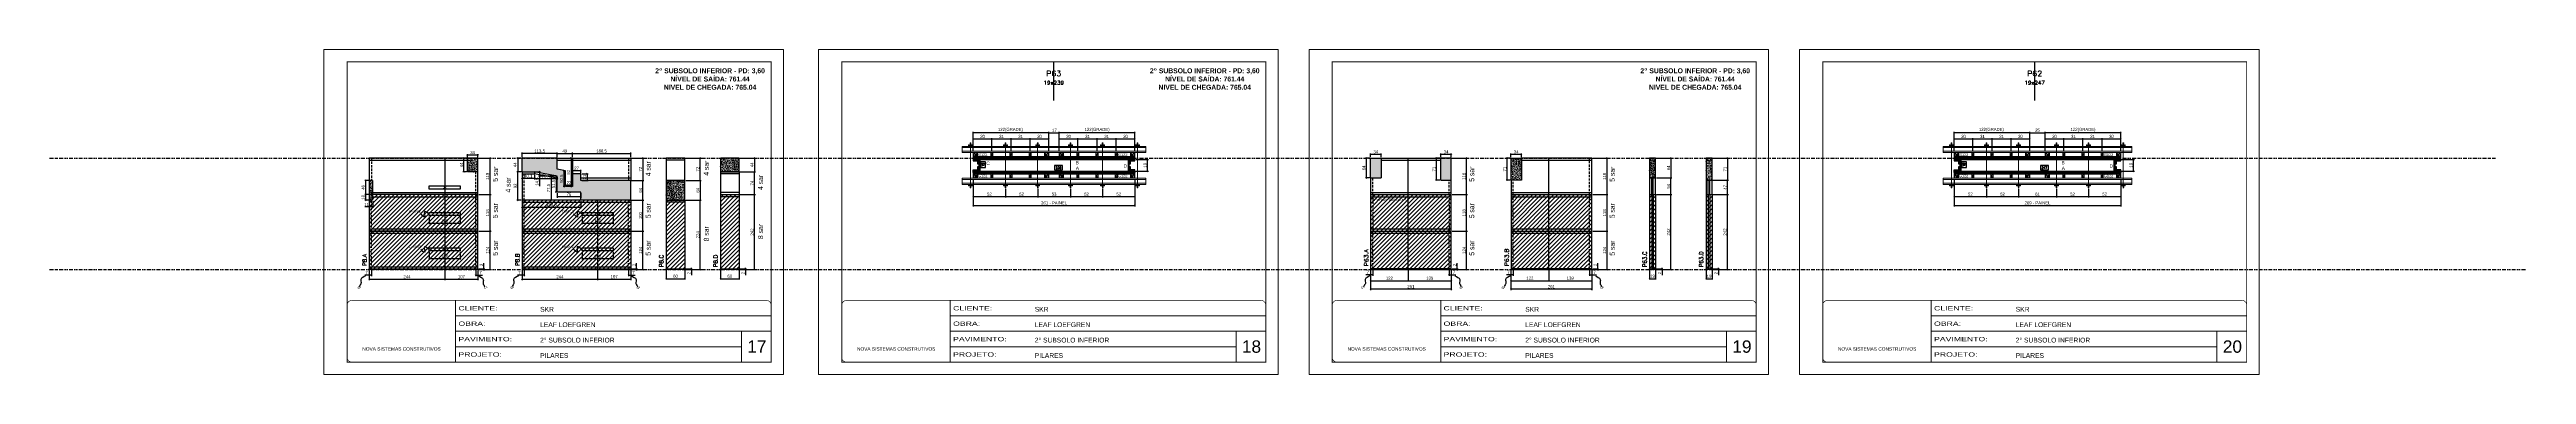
# Model space of a CAD drawing. Extents: x 13513 to 27878, y -21631 to 6985.
# Drawn here: x 13527 to 21531, y 1340 to 2390 of the extents above; entities that cross this region are included whole.
import ezdxf
from ezdxf.enums import TextEntityAlignment as Align

# ---------------------------------------------------------------- set-up
doc = ezdxf.new("R2010")
doc.units = 0
for name, pattern in [('CONTINUO', [0]), ('DASHED', [0.75, 0.5, -0.25]), ('DIVIDE2', [0.625, 0.25, -0.125, 0, -0.125, 0, -0.125]), ('HIDDEN', [0.375, 0.25, -0.125])]:
    doc.linetypes.add(name, pattern=pattern)
for name, color, linetype, lineweight in [('CARIMBO', 255, 'Continuous', 9), ('Folhas', 255, 'Continuous', 9), ('Hachura', 251, 'Continuous', 9), ('Madeira', 126, 'Continuous', 18), ('Perfil Metálico', 224, 'Continuous', 18), ('SARRAFO DE PRESSAO', 251, 'DASHED', 9), ('Texto Seção', 7, 'Continuous', 15)]:
    doc.layers.add(name, color=color, linetype=linetype, lineweight=lineweight)
for name, color, linetype in [('CHAPA', 1, 'Continuous'), ('COTA', 241, 'Continuous'), ('NOMENCLATURA', 7, 'Continuous'), ('Nível', 160, 'Continuous'), ('Painéis', 200, 'Continuous'), ('Romaneio', 10, 'Continuous'), ('SARR_2.2x10', 60, 'Continuous'), ('SARR_2.2x7', 40, 'Continuous'), ('SARRAFO', 251, 'Continuous'), ('Sarrafo de Pressão', 42, 'HIDDEN'), ('texto', 7, 'Continuous'), ('Texto de Titulo', 7, 'Continuous'), ('Texto Qtd Sarr', 242, 'Continuous'), ('TEXTO_GERAL', 7, 'Continuous')]:
    doc.layers.add(name, color=color, linetype=linetype)
doc.styles.add('ARIAL', font='arial.ttf')
doc.styles.add('ARIAL_NARROW', font='ARIALN.TTF', dxfattribs={"height": 0.2})
doc.styles.add('COTA TECNICA', font='techl___.ttf', dxfattribs={"height": 10})
doc.styles.add('COTA TECNICA 2X', font='techl___.ttf', dxfattribs={"height": 10})
doc.styles.add('COTA TECNICA-50', font='techl___.ttf', dxfattribs={"height": 10})
doc.styles.add('REGUA-120', font='ROMANS.shx', dxfattribs={"height": 15})
doc.styles.add('ROMANC', font='techb___.ttf', dxfattribs={"height": 2.5})
doc.styles.add('ROMANS', font='romans.shx')
doc.styles.add('SANSSERIF', font='sas_____.pfb')
doc.styles.get("Standard").update_dxf_attribs({"font": 'arial.ttf'})
doc.styles.add('Tecnologia', font='')
doc.styles.get('Tecnologia').set_extended_font_data('Forgotten Futurist')
doc.dimstyles.new('COTA PAINEL-50', dxfattribs={"dimtxt": 10, "dimasz": 3, "dimexe": 3, "dimexo": 3, "dimgap": 3, "dimtad": 1, "dimdec": 1, "dimzin": 12, "dimdsep": 46, "dimtxsty": 'COTA TECNICA-50', "dimblk1": 'OBLIQUE', "dimblk2": 'OBLIQUE', "dimsah": 1, "dimcen": 0.9, "dimclrd": 4, "dimclre": 4, "dimclrt": 240, "dimadec": 1, "dimazin": 3, "dimtfac": 1, "dimtdec": 1, "dimtmove": 0, "dimatfit": 3, "dimfxl": 1, "dimtolj": 1, "dimtzin": 12, "dimarcsym": 0})
doc.dimstyles.new('PAINEL', dxfattribs={"dimtxt": 10, "dimasz": 3, "dimexe": 3, "dimexo": 3, "dimgap": 3, "dimtad": 1, "dimdec": 1, "dimzin": 12, "dimdsep": 46, "dimtxsty": 'COTA TECNICA', "dimblk1": 'OBLIQUE', "dimblk2": 'OBLIQUE', "dimsah": 1, "dimcen": 0.9, "dimclrd": 4, "dimclre": 4, "dimclrt": 240, "dimadec": 1, "dimazin": 3, "dimtfac": 1, "dimtdec": 1, "dimtmove": 0, "dimatfit": 3, "dimfxl": 1, "dimtolj": 1, "dimtzin": 12, "dimarcsym": 0})
doc.dimstyles.new('SECAO PILAR', dxfattribs={"dimtxt": 10, "dimasz": 3, "dimexe": 3, "dimexo": 3, "dimgap": 3, "dimtad": 1, "dimdec": 1, "dimlfac": 0.5, "dimzin": 12, "dimdsep": 46, "dimtxsty": 'COTA TECNICA 2X', "dimblk1": 'OBLIQUE', "dimblk2": 'OBLIQUE', "dimsah": 1, "dimcen": 0.9, "dimclrd": 256, "dimclre": 256, "dimclrt": 256, "dimadec": 1, "dimazin": 3, "dimtfac": 1, "dimtdec": 1, "dimtmove": 0, "dimatfit": 3, "dimfxl": 1, "dimtolj": 1, "dimtzin": 12, "dimarcsym": 0})
doc.dimstyles.new('SECÇÃO 2', dxfattribs={"dimtxt": 7, "dimasz": 6, "dimexe": 0.18, "dimexo": 2, "dimgap": -4, "dimtad": 3, "dimdec": 1, "dimlfac": 0.5, "dimzin": 12, "dimdsep": 46, "dimtxsty": 'ROMANS', "dimblk": 'ARCHTICK', "dimcen": 0.09, "dimse1": 1, "dimse2": 1, "dimsd1": 1, "dimsd2": 1, "dimclrd": 180, "dimclre": 5, "dimclrt": 1, "dimadec": 0, "dimazin": 3, "dimtfac": 1, "dimtdec": 1, "dimtofl": 0, "dimtmove": 0, "dimatfit": 3, "dimldrblk": 'ARCHTICK', "dimfxl": 1, "dimtolj": 1, "dimtzin": 0, "dimarcsym": 0})
doc.dimstyles.get("Standard").update_dxf_attribs({"dimtxt": 0.18, "dimasz": 0.18, "dimexe": 0.18, "dimexo": 0.0625, "dimgap": 0.09, "dimtad": 0, "dimtih": 1, "dimtoh": 1, "dimdec": 4, "dimzin": 0, "dimdsep": 46, "dimtxsty": 'Standard', "dimcen": 0.09, "dimadec": 0, "dimazin": 0, "dimtfac": 1, "dimtdec": 4, "dimtofl": 0, "dimtmove": 0, "dimatfit": 3, "dimfxl": 1, "dimtolj": 1, "dimtzin": 0, "dimarcsym": 0})
pattern_1 = [(50, (-118.8844, 0), (5.4655401, -0.4781726), [0.5715, -6.2865]), (355, (-118.8844, 0), (-1.0573026, 5.7317054), [0.4572, -5.0292175]), (100.451445, (-118.429, -0.04), (4.4082374, 5.2535326), [0.4857003, -5.3427073]), (46.1842, (-118.8844, 1.524), (8.1323712, -1.2612698), [0.85725, -9.42975]), (96.63556, (-118.207, 1.419), (7.122124, 7.4227837), [0.7285507, -8.0140682]), (351.18415, (-118.8844, 1.524), (7.122124, 7.4227837), [0.685799, -7.543792]), (21, (-118.1224, 1.143), (4.5484317, -3.067956), [0.5715, -6.2865]), (326, (-118.1224, 1.143), (1.8540609, 5.525639), [0.4572, -5.0292]), (71.451445, (-117.7434, 0.8873), (6.4024926, 2.457683), [0.4857003, -5.3426981]), (37.5, (-118.8844, 0), (0.0926581, 2.53665117), [0, -4.96824, 0, -5.1054, 0, -5.04825]), (7.5, (-118.8844, 0), (2.00458988, 3.00541724), [0, -2.91084, 0, -4.85394, 0, -1.92405]), (327.5, (-120.5837, 0), (4.06771786, -0.17186232), [0, -1.905, 0, -5.9436, 0, -7.8867]), (317.5, (-121.3457, 0), (4.4438754, 0.7627947), [0, -2.4765, 0, -3.94716, 0, -5.6007])]
pattern_2 = [(225, (7388.0154, -20894.2416), (1.12253202, -1.12253202), [])]
pattern_3 = [(225, (10558.0154, -20894.2416), (1.12253202, -1.12253202), [])]

# ---------------------------------------------------------------- blocks, each defined once
blk = doc.blocks.new('9999999999')
at = {"color": 30, "linetype": 'CONTINUO'}
for p, q in [((98564.6, 34230.2), (98564.6, 34429.4)), ((98564.6, 34379.6), (99584, 34379.6)), ((98564.6, 34329.8), (99488, 34329.8)), ((98564.6, 34280), (99488, 34280)), ((99584, 34329.8), (99488, 34329.8)), ((99488, 34329.8), (99488, 34230.2))]:
    blk.add_line(p, q, dxfattribs=at)
at = {"color": 30, "linetype": 'CONTINUO', "const_width": 2}
blk.add_lwpolyline([(99584, 34230.2), (99584, 34414.4, 0.414214), (99569, 34429.4), (98229, 34429.4, 0.414214), (98214, 34414.4), (98214, 34245.2, 0.414214), (98229, 34230.2), (99584, 34230.2)], format="xyb", dxfattribs=at)
at = {"layer": 'Folhas'}
blk.add_lwpolyline([(98139, 34190.2), (99624, 34190.2), (99624, 35240.2), (98139, 35240.2)], close=True, dxfattribs=at)
at = {"layer": 'Folhas', "color": 30, "const_width": 3}
blk.add_lwpolyline([(98214, 34230.2), (99584, 34230.2), (99584, 35200.2), (98214, 35200.2)], close=True, dxfattribs=at)
at = {"color": 7, "linetype": 'Continuous', "ltscale": 5, "style": 'ARIAL'}
for s, height, p in [('SKR', 15.48, (98837.7, 34393.1)), ('LEAF LOEFGREN', 15.483, (98837.7, 34343.3)), ('NOVA SISTEMAS CONSTRUTIVOS', 11.059, (98263.2, 34267.2)), ('2° SUBSOLO INFERIOR', 15.483, (98837.7, 34293.5)), ('PILARES', 15.48, (98837.7, 34243.7))]:
    blk.add_text(s, height=height, dxfattribs=at).set_placement(p)
at = {"layer": 'Folhas', "color": 7, "style": 'Tecnologia', "width": 1.5}
for s, p in [('OBRA:', (98573.7, 34347.3)), ('CLIENTE:', (98573.7, 34397.2)), ('PAVIMENTO:', (98573.7, 34297.5)), ('PROJETO:', (98573.7, 34247.7))]:
    blk.add_text(s, height=14, dxfattribs=at).set_placement(p)
blk = doc.blocks.new('_Oblique')
at = {"color": 0, "linetype": 'ByBlock', "lineweight": -2}
blk.add_line((-0.5, -0.5), (0.5, 0.5), dxfattribs=at)
blk = doc.blocks.new('*D1307')
at = {"layer": 'COTA', "color": 4, "lineweight": -2, "transparency": 16777216}
for p, q in [((14560, 1661.2), (14545.2, 1661.2)), ((14560, 1676.7), (14560, 1658.2)), ((14567, 1661.2), (14560, 1661.2)), ((14567, 1678.7), (14567, 1658.2))]:
    blk.add_line(p, q, dxfattribs=at)
at = {"layer": 'Defpoints', "color": 0, "transparency": 16777216}
for p in [(14567, 1681.7), (14560, 1679.7), (14560, 1661.2)]:
    blk.add_point(p, dxfattribs=at)
at = {"layer": 'COTA', "color": 4, "lineweight": -2, "transparency": 16777216, "xscale": 3, "yscale": 3, "zscale": 3, "rotation": 180}
blk.add_blockref('_Oblique', (14560, 1661.2), dxfattribs=at)
at = {"layer": 'COTA', "color": 4, "lineweight": -2, "transparency": 16777216, "xscale": 3, "yscale": 3, "zscale": 3}
blk.add_blockref('_Oblique', (14567, 1661.2), dxfattribs=at)
at = {"layer": 'COTA', "color": 240, "transparency": 16777216, "insert": (14551.1, 1669.3), "char_height": 10, "attachment_point": 5, "style": 'COTA TECNICA-50'}
blk.add_mtext('\\A1;7', dxfattribs=at)
blk = doc.blocks.new('*D1308')
at = {"layer": 'COTA', "color": 4, "lineweight": -2, "transparency": 16777216}
for p, q in [((14904, 1678.7), (14904, 1658.2)), ((14904, 1661.2), (14911, 1661.2)), ((14911, 1676.7), (14911, 1658.2)), ((14911, 1661.2), (14925.7, 1661.2))]:
    blk.add_line(p, q, dxfattribs=at)
at = {"layer": 'Defpoints', "color": 0, "transparency": 16777216}
for p in [(14904, 1681.7), (14911, 1679.7), (14911, 1661.2)]:
    blk.add_point(p, dxfattribs=at)
at = {"layer": 'COTA', "color": 4, "lineweight": -2, "transparency": 16777216, "xscale": 3, "yscale": 3, "zscale": 3, "rotation": 180}
blk.add_blockref('_Oblique', (14904, 1661.2), dxfattribs=at)
at = {"layer": 'COTA', "color": 4, "lineweight": -2, "transparency": 16777216, "xscale": 3, "yscale": 3, "zscale": 3}
blk.add_blockref('_Oblique', (14911, 1661.2), dxfattribs=at)
at = {"layer": 'COTA', "color": 240, "transparency": 16777216, "insert": (14919.8, 1669.3), "char_height": 10, "attachment_point": 5, "style": 'COTA TECNICA-50'}
blk.add_mtext('\\A1;7', dxfattribs=at)
blk = doc.blocks.new('*D1309')
at = {"layer": 'Defpoints', "color": 0, "linetype": 'ByBlock', "transparency": 16777216}
for p in [(14911, 1803.7), (14950.6, 1803.7), (14911, 1679.7)]:
    blk.add_point(p, dxfattribs=at)
at = {"layer": 'Romaneio', "color": 4, "linetype": 'ByBlock', "lineweight": -2, "transparency": 16777216}
for p, q in [((14914, 1803.7), (14953.6, 1803.7)), ((14950.6, 1679.7), (14950.6, 1803.7)), ((14914, 1679.7), (14953.6, 1679.7))]:
    blk.add_line(p, q, dxfattribs=at)
at = {"layer": 'Romaneio', "color": 4, "linetype": 'ByBlock', "lineweight": -2, "transparency": 16777216, "xscale": 3, "yscale": 3, "zscale": 3}
for p, rotation in [((14950.6, 1803.7), 90), ((14950.6, 1679.7), 270)]:
    blk.add_blockref('_Oblique', p, dxfattribs=dict(at, rotation=rotation))
at = {"layer": 'Romaneio', "color": 240, "linetype": 'ByBlock', "transparency": 16777216, "insert": (14942.5, 1741.7), "char_height": 10, "attachment_point": 5, "rotation": 90, "style": 'COTA TECNICA'}
blk.add_mtext('\\A1;124', dxfattribs=at)
blk = doc.blocks.new('*D1310')
at = {"layer": 'Defpoints', "color": 0, "linetype": 'ByBlock', "transparency": 16777216}
for p in [(14911, 1803.7), (14950.6, 1803.7), (14911, 1679.7)]:
    blk.add_point(p, dxfattribs=at)
at = {"layer": 'Romaneio', "color": 4, "linetype": 'ByBlock', "lineweight": -2, "transparency": 16777216}
for p, q in [((14914, 1803.7), (14953.6, 1803.7)), ((14950.6, 1679.7), (14950.6, 1803.7)), ((14914, 1679.7), (14953.6, 1679.7))]:
    blk.add_line(p, q, dxfattribs=at)
at = {"layer": 'Romaneio', "color": 4, "linetype": 'ByBlock', "lineweight": -2, "transparency": 16777216, "xscale": 3, "yscale": 3, "zscale": 3}
for p, rotation in [((14950.6, 1803.7), 90), ((14950.6, 1679.7), 270)]:
    blk.add_blockref('_Oblique', p, dxfattribs=dict(at, rotation=rotation))
at = {"layer": 'Romaneio', "color": 240, "linetype": 'ByBlock', "transparency": 16777216, "insert": (14942.5, 1741.7), "char_height": 10, "attachment_point": 5, "rotation": 90, "style": 'COTA TECNICA'}
blk.add_mtext('\\A1;124', dxfattribs=at)
blk = doc.blocks.new('*D1311')
at = {"layer": 'COTA', "color": 4, "lineweight": -2, "transparency": 16777216}
for p, q in [((14914, 1921.7), (14953.6, 1921.7)), ((14950.6, 1803.7), (14950.6, 1921.7)), ((14914, 1803.7), (14953.6, 1803.7))]:
    blk.add_line(p, q, dxfattribs=at)
at = {"layer": 'Defpoints', "color": 0, "transparency": 16777216}
for p in [(14911, 1921.7), (14950.6, 1921.7), (14911, 1803.7)]:
    blk.add_point(p, dxfattribs=at)
at = {"layer": 'COTA', "color": 4, "lineweight": -2, "transparency": 16777216, "xscale": 3, "yscale": 3, "zscale": 3}
for p, rotation in [((14950.6, 1921.7), 90), ((14950.6, 1803.7), 270)]:
    blk.add_blockref('_Oblique', p, dxfattribs=dict(at, rotation=rotation))
at = {"layer": 'COTA', "color": 240, "transparency": 16777216, "insert": (14942.5, 1862.7), "char_height": 10, "attachment_point": 5, "rotation": 90, "style": 'COTA TECNICA-50'}
blk.add_mtext('\\A1;118', dxfattribs=at)
blk = doc.blocks.new('*D1312')
at = {"layer": 'COTA', "color": 4, "lineweight": -2, "transparency": 16777216}
for p, q in [((14914, 1681.7), (14933.2, 1681.7)), ((14930.2, 1681.7), (14930.2, 1700.5)), ((14930.2, 1679.7), (14930.2, 1681.7)), ((14914, 1679.7), (14933.2, 1679.7)), ((14930.2, 1679.7), (14930.2, 1676.7))]:
    blk.add_line(p, q, dxfattribs=at)
at = {"layer": 'Defpoints', "color": 0, "transparency": 16777216}
for p in [(14911, 1681.7), (14911, 1679.7), (14930.2, 1679.7)]:
    blk.add_point(p, dxfattribs=at)
at = {"layer": 'COTA', "color": 4, "lineweight": -2, "transparency": 16777216, "xscale": 3, "yscale": 3, "zscale": 3}
for p, rotation in [((14930.2, 1681.7), 270), ((14930.2, 1679.7), 90)]:
    blk.add_blockref('_Oblique', p, dxfattribs=dict(at, rotation=rotation))
at = {"layer": 'COTA', "color": 240, "transparency": 16777216, "insert": (14922.2, 1694.5), "char_height": 10, "attachment_point": 5, "rotation": 90, "style": 'COTA TECNICA-50'}
blk.add_mtext('\\A1;2', dxfattribs=at)
blk = doc.blocks.new('*D1317')
at = {"layer": 'COTA', "color": 4, "lineweight": -2, "transparency": 16777216}
for p, q in [((14560, 1676.7), (14560, 1645.2)), ((14560, 1648.2), (14804, 1648.2)), ((14804, 1678.7), (14804, 1645.2))]:
    blk.add_line(p, q, dxfattribs=at)
at = {"layer": 'Defpoints', "color": 0, "transparency": 16777216}
for p in [(14804, 1681.7), (14560, 1679.7), (14804, 1648.2)]:
    blk.add_point(p, dxfattribs=at)
at = {"layer": 'COTA', "color": 4, "lineweight": -2, "transparency": 16777216, "xscale": 3, "yscale": 3, "zscale": 3, "rotation": 180}
blk.add_blockref('_Oblique', (14560, 1648.2), dxfattribs=at)
at = {"layer": 'COTA', "color": 4, "lineweight": -2, "transparency": 16777216, "xscale": 3, "yscale": 3, "zscale": 3}
blk.add_blockref('_Oblique', (14804, 1648.2), dxfattribs=at)
at = {"layer": 'COTA', "color": 240, "transparency": 16777216, "insert": (14682, 1656.2), "char_height": 10, "attachment_point": 5, "style": 'COTA TECNICA-50'}
blk.add_mtext('\\A1;244', dxfattribs=at)
blk = doc.blocks.new('*D1318')
at = {"layer": 'COTA', "color": 4, "lineweight": -2, "transparency": 16777216}
for p, q in [((14804, 1678.7), (14804, 1645.2)), ((14804, 1648.2), (14911, 1648.2)), ((14911, 1676.7), (14911, 1645.2))]:
    blk.add_line(p, q, dxfattribs=at)
at = {"layer": 'Defpoints', "color": 0, "transparency": 16777216}
for p in [(14804, 1681.7), (14911, 1679.7), (14911, 1648.2)]:
    blk.add_point(p, dxfattribs=at)
at = {"layer": 'COTA', "color": 4, "lineweight": -2, "transparency": 16777216, "xscale": 3, "yscale": 3, "zscale": 3, "rotation": 180}
blk.add_blockref('_Oblique', (14804, 1648.2), dxfattribs=at)
at = {"layer": 'COTA', "color": 4, "lineweight": -2, "transparency": 16777216, "xscale": 3, "yscale": 3, "zscale": 3}
blk.add_blockref('_Oblique', (14911, 1648.2), dxfattribs=at)
at = {"layer": 'COTA', "color": 240, "transparency": 16777216, "insert": (14857.5, 1656.3), "char_height": 10, "attachment_point": 5, "style": 'COTA TECNICA-50'}
blk.add_mtext('\\A1;107', dxfattribs=at)
blk = doc.blocks.new('*D1319')
at = {"layer": 'COTA', "color": 4, "linetype": 'ByBlock', "lineweight": -2, "transparency": 16777216}
for p, q in [((14754, 1736.6), (14754, 1711.6)), ((14854, 1714.6), (14754, 1714.6)), ((14854, 1736.6), (14854, 1711.6))]:
    blk.add_line(p, q, dxfattribs=at)
at = {"layer": 'Defpoints', "color": 0, "linetype": 'ByBlock', "transparency": 16777216}
for p in [(14754, 1739.6), (14754, 1714.6), (14854, 1739.6)]:
    blk.add_point(p, dxfattribs=at)
at = {"layer": 'COTA', "color": 4, "linetype": 'ByBlock', "lineweight": -2, "transparency": 16777216, "xscale": 3, "yscale": 3, "zscale": 3, "rotation": 180}
blk.add_blockref('_Oblique', (14754, 1714.6), dxfattribs=at)
at = {"layer": 'COTA', "color": 4, "linetype": 'ByBlock', "lineweight": -2, "transparency": 16777216, "xscale": 3, "yscale": 3, "zscale": 3}
blk.add_blockref('_Oblique', (14854, 1714.6), dxfattribs=at)
at = {"layer": 'COTA', "color": 240, "linetype": 'ByBlock', "transparency": 16777216, "insert": (14804, 1722.7), "char_height": 10, "attachment_point": 5, "style": 'COTA TECNICA'}
blk.add_mtext('\\A1;100', dxfattribs=at)
blk = doc.blocks.new('*D1320')
at = {"layer": 'COTA', "color": 4, "linetype": 'ByBlock', "lineweight": -2, "transparency": 16777216}
for p, q in [((14754, 1850.6), (14754, 1825.7)), ((14854, 1850.6), (14854, 1825.7)), ((14854, 1828.7), (14754, 1828.7))]:
    blk.add_line(p, q, dxfattribs=at)
at = {"layer": 'Defpoints', "color": 0, "linetype": 'ByBlock', "transparency": 16777216}
for p in [(14754, 1853.6), (14854, 1853.6), (14754, 1828.7)]:
    blk.add_point(p, dxfattribs=at)
at = {"layer": 'COTA', "color": 4, "linetype": 'ByBlock', "lineweight": -2, "transparency": 16777216, "xscale": 3, "yscale": 3, "zscale": 3, "rotation": 180}
blk.add_blockref('_Oblique', (14754, 1828.7), dxfattribs=at)
at = {"layer": 'COTA', "color": 4, "linetype": 'ByBlock', "lineweight": -2, "transparency": 16777216, "xscale": 3, "yscale": 3, "zscale": 3}
blk.add_blockref('_Oblique', (14854, 1828.7), dxfattribs=at)
at = {"layer": 'COTA', "color": 240, "linetype": 'ByBlock', "transparency": 16777216, "insert": (14804, 1836.8), "char_height": 10, "attachment_point": 5, "style": 'COTA TECNICA'}
blk.add_mtext('\\A1;100', dxfattribs=at)
blk = doc.blocks.new('*D1313')
at = {"layer": 'COTA', "color": 4, "lineweight": -2, "transparency": 16777216}
for p, q in [((15519.7, 1678.7), (15519.7, 1646.8)), ((15519.7, 1649.8), (15579.7, 1649.8)), ((15579.7, 1678.7), (15579.7, 1646.8))]:
    blk.add_line(p, q, dxfattribs=at)
at = {"layer": 'Defpoints', "color": 0, "transparency": 16777216}
for p in [(15519.7, 1681.7), (15579.7, 1681.7), (15579.7, 1649.8)]:
    blk.add_point(p, dxfattribs=at)
at = {"layer": 'COTA', "color": 4, "lineweight": -2, "transparency": 16777216, "xscale": 3, "yscale": 3, "zscale": 3, "rotation": 180}
blk.add_blockref('_Oblique', (15519.7, 1649.8), dxfattribs=at)
at = {"layer": 'COTA', "color": 4, "lineweight": -2, "transparency": 16777216, "xscale": 3, "yscale": 3, "zscale": 3}
blk.add_blockref('_Oblique', (15579.7, 1649.8), dxfattribs=at)
at = {"layer": 'COTA', "color": 240, "transparency": 16777216, "insert": (15549.7, 1657.9), "char_height": 10, "attachment_point": 5, "style": 'COTA TECNICA'}
blk.add_mtext('\\A1;60', dxfattribs=at)
blk = doc.blocks.new('*D1314')
at = {"layer": 'COTA', "color": 4, "lineweight": -2, "transparency": 16777216}
for p, q in [((15582.7, 1681.7), (15603.9, 1681.7)), ((15600.9, 1681.7), (15600.9, 1684.7)), ((15600.9, 1681.7), (15600.9, 1679.7)), ((15582.7, 1679.7), (15603.9, 1679.7)), ((15600.9, 1679.7), (15600.9, 1661.6))]:
    blk.add_line(p, q, dxfattribs=at)
at = {"layer": 'Defpoints', "color": 0, "transparency": 16777216}
for p in [(15579.7, 1681.7), (15600.9, 1681.7), (15579.7, 1679.7)]:
    blk.add_point(p, dxfattribs=at)
at = {"layer": 'COTA', "color": 4, "lineweight": -2, "transparency": 16777216, "xscale": 3, "yscale": 3, "zscale": 3}
for p, rotation in [((15600.9, 1681.7), 270), ((15600.9, 1679.7), 90)]:
    blk.add_blockref('_Oblique', p, dxfattribs=dict(at, rotation=rotation))
at = {"layer": 'COTA', "color": 240, "transparency": 16777216, "insert": (15592.9, 1667.7), "char_height": 10, "attachment_point": 5, "rotation": 90, "style": 'COTA TECNICA-50'}
blk.add_mtext('\\A1;2', dxfattribs=at)
blk = doc.blocks.new('*D1321')
at = {"layer": 'COTA', "color": 4, "linetype": 'ByBlock', "lineweight": -2, "transparency": 16777216}
for p, q in [((15582.7, 1967.7), (15632.7, 1967.7)), ((15629.7, 1967.7), (15629.7, 1903.7)), ((15582.7, 1903.7), (15632.7, 1903.7))]:
    blk.add_line(p, q, dxfattribs=at)
at = {"layer": 'Defpoints', "color": 0, "linetype": 'ByBlock', "transparency": 16777216}
for p in [(15579.7, 1967.7), (15579.7, 1903.7), (15629.7, 1903.7)]:
    blk.add_point(p, dxfattribs=at)
at = {"layer": 'COTA', "color": 4, "linetype": 'ByBlock', "lineweight": -2, "transparency": 16777216, "xscale": 3, "yscale": 3, "zscale": 3}
for p, rotation in [((15629.7, 1967.7), 90), ((15629.7, 1903.7), 270)]:
    blk.add_blockref('_Oblique', p, dxfattribs=dict(at, rotation=rotation))
at = {"layer": 'COTA', "color": 240, "linetype": 'ByBlock', "transparency": 16777216, "insert": (15621.6, 1935.7), "char_height": 10, "attachment_point": 5, "rotation": 90, "style": 'COTA TECNICA'}
blk.add_mtext('\\A1;64', dxfattribs=at)
blk = doc.blocks.new('*D1303')
at = {"layer": 'COTA', "color": 4, "lineweight": -2, "transparency": 16777216}
for p, q in [((15582.7, 1903.7), (15632.7, 1903.7)), ((15629.7, 1679.7), (15629.7, 1903.7)), ((15582.7, 1679.7), (15632.7, 1679.7))]:
    blk.add_line(p, q, dxfattribs=at)
at = {"layer": 'Defpoints', "color": 0, "transparency": 16777216}
for p in [(15579.7, 1903.7), (15629.7, 1903.7), (15579.7, 1679.7)]:
    blk.add_point(p, dxfattribs=at)
at = {"layer": 'COTA', "color": 4, "lineweight": -2, "transparency": 16777216, "xscale": 3, "yscale": 3, "zscale": 3}
for p, rotation in [((15629.7, 1903.7), 90), ((15629.7, 1679.7), 270)]:
    blk.add_blockref('_Oblique', p, dxfattribs=dict(at, rotation=rotation))
at = {"layer": 'COTA', "color": 240, "transparency": 16777216, "insert": (15621.7, 1791.7), "char_height": 10, "attachment_point": 5, "rotation": 90, "style": 'COTA TECNICA-50'}
blk.add_mtext('\\A1;224', dxfattribs=at)
blk = doc.blocks.new('*D1304')
at = {"layer": 'COTA', "color": 4, "lineweight": -2, "transparency": 16777216}
for p, q in [((15695, 1678.7), (15695, 1646.8)), ((15695, 1649.8), (15755, 1649.8)), ((15755, 1678.7), (15755, 1646.8))]:
    blk.add_line(p, q, dxfattribs=at)
at = {"layer": 'Defpoints', "color": 0, "transparency": 16777216}
for p in [(15695, 1681.7), (15755, 1681.7), (15755, 1649.8)]:
    blk.add_point(p, dxfattribs=at)
at = {"layer": 'COTA', "color": 4, "lineweight": -2, "transparency": 16777216, "xscale": 3, "yscale": 3, "zscale": 3, "rotation": 180}
blk.add_blockref('_Oblique', (15695, 1649.8), dxfattribs=at)
at = {"layer": 'COTA', "color": 4, "lineweight": -2, "transparency": 16777216, "xscale": 3, "yscale": 3, "zscale": 3}
blk.add_blockref('_Oblique', (15755, 1649.8), dxfattribs=at)
at = {"layer": 'COTA', "color": 240, "transparency": 16777216, "insert": (15725, 1657.9), "char_height": 10, "attachment_point": 5, "style": 'COTA TECNICA'}
blk.add_mtext('\\A1;60', dxfattribs=at)
blk = doc.blocks.new('*D1305')
at = {"layer": 'COTA', "color": 4, "lineweight": -2, "transparency": 16777216}
for p, q in [((15758, 1681.7), (15779.2, 1681.7)), ((15776.2, 1681.7), (15776.2, 1684.7)), ((15776.2, 1681.7), (15776.2, 1679.7)), ((15758, 1679.7), (15779.2, 1679.7)), ((15776.2, 1679.7), (15776.2, 1661.6))]:
    blk.add_line(p, q, dxfattribs=at)
at = {"layer": 'Defpoints', "color": 0, "transparency": 16777216}
for p in [(15755, 1681.7), (15776.2, 1681.7), (15755, 1679.7)]:
    blk.add_point(p, dxfattribs=at)
at = {"layer": 'COTA', "color": 4, "lineweight": -2, "transparency": 16777216, "xscale": 3, "yscale": 3, "zscale": 3}
for p, rotation in [((15776.2, 1681.7), 270), ((15776.2, 1679.7), 90)]:
    blk.add_blockref('_Oblique', p, dxfattribs=dict(at, rotation=rotation))
at = {"layer": 'COTA', "color": 240, "transparency": 16777216, "insert": (15768.2, 1667.7), "char_height": 10, "attachment_point": 5, "rotation": 90, "style": 'COTA TECNICA-50'}
blk.add_mtext('\\A1;2', dxfattribs=at)
blk = doc.blocks.new('*D1315')
at = {"layer": 'COTA', "color": 4, "linetype": 'ByBlock', "lineweight": -2, "transparency": 16777216}
for p, q in [((15758, 2039.7), (15808, 2039.7)), ((15805, 2039.7), (15805, 1995.7)), ((15758, 1995.7), (15808, 1995.7))]:
    blk.add_line(p, q, dxfattribs=at)
at = {"layer": 'Defpoints', "color": 0, "linetype": 'ByBlock', "transparency": 16777216}
for p in [(15755, 2039.7), (15755, 1995.7), (15805, 1995.7)]:
    blk.add_point(p, dxfattribs=at)
at = {"layer": 'COTA', "color": 4, "linetype": 'ByBlock', "lineweight": -2, "transparency": 16777216, "xscale": 3, "yscale": 3, "zscale": 3}
for p, rotation in [((15805, 2039.7), 90), ((15805, 1995.7), 270)]:
    blk.add_blockref('_Oblique', p, dxfattribs=dict(at, rotation=rotation))
at = {"layer": 'COTA', "color": 240, "linetype": 'ByBlock', "transparency": 16777216, "insert": (15796.9, 2017.7), "char_height": 10, "attachment_point": 5, "rotation": 90, "style": 'COTA TECNICA'}
blk.add_mtext('\\A1;44', dxfattribs=at)
blk = doc.blocks.new('*D1306')
at = {"layer": 'COTA', "color": 4, "lineweight": -2, "transparency": 16777216}
for p, q in [((15758, 1921.7), (15808, 1921.7)), ((15805, 1679.7), (15805, 1921.7)), ((15758, 1679.7), (15808, 1679.7))]:
    blk.add_line(p, q, dxfattribs=at)
at = {"layer": 'Defpoints', "color": 0, "transparency": 16777216}
for p in [(15755, 1921.7), (15805, 1921.7), (15755, 1679.7)]:
    blk.add_point(p, dxfattribs=at)
at = {"layer": 'COTA', "color": 4, "lineweight": -2, "transparency": 16777216, "xscale": 3, "yscale": 3, "zscale": 3}
for p, rotation in [((15805, 1921.7), 90), ((15805, 1679.7), 270)]:
    blk.add_blockref('_Oblique', p, dxfattribs=dict(at, rotation=rotation))
at = {"layer": 'COTA', "color": 240, "transparency": 16777216, "insert": (15796.9, 1800.7), "char_height": 10, "attachment_point": 5, "rotation": 90, "style": 'COTA TECNICA-50'}
blk.add_mtext('\\A1;242', dxfattribs=at)
blk = doc.blocks.new('*D1316')
at = {"layer": 'COTA', "color": 4, "lineweight": -2, "transparency": 16777216}
for p, q in [((15758, 1995.7), (15808, 1995.7)), ((15758, 1921.7), (15808, 1921.7)), ((15805, 1921.7), (15805, 1995.7))]:
    blk.add_line(p, q, dxfattribs=at)
at = {"layer": 'Defpoints', "color": 0, "transparency": 16777216}
for p in [(15755, 1995.7), (15755, 1921.7), (15805, 1995.7)]:
    blk.add_point(p, dxfattribs=at)
at = {"layer": 'COTA', "color": 4, "lineweight": -2, "transparency": 16777216, "xscale": 3, "yscale": 3, "zscale": 3}
for p, rotation in [((15805, 1995.7), 90), ((15805, 1921.7), 270)]:
    blk.add_blockref('_Oblique', p, dxfattribs=dict(at, rotation=rotation))
at = {"layer": 'COTA', "color": 240, "transparency": 16777216, "insert": (15796.9, 1958.7), "char_height": 10, "attachment_point": 5, "rotation": 90, "style": 'COTA TECNICA'}
blk.add_mtext('\\A1;74', dxfattribs=at)
blk = doc.blocks.new('*D1322')
at = {"layer": 'COTA', "color": 4, "lineweight": -2, "transparency": 16777216}
for p, q in [((15582.7, 2039.7), (15632.7, 2039.7)), ((15629.7, 1967.7), (15629.7, 2039.7)), ((15582.7, 1967.7), (15632.7, 1967.7))]:
    blk.add_line(p, q, dxfattribs=at)
at = {"layer": 'Defpoints', "color": 0, "transparency": 16777216}
for p in [(15579.7, 2039.7), (15629.7, 2039.7), (15579.7, 1967.7)]:
    blk.add_point(p, dxfattribs=at)
at = {"layer": 'COTA', "color": 4, "lineweight": -2, "transparency": 16777216, "xscale": 3, "yscale": 3, "zscale": 3}
for p, rotation in [((15629.7, 2039.7), 90), ((15629.7, 1967.7), 270)]:
    blk.add_blockref('_Oblique', p, dxfattribs=dict(at, rotation=rotation))
at = {"layer": 'COTA', "color": 240, "transparency": 16777216, "insert": (15621.7, 2003.7), "char_height": 10, "attachment_point": 5, "rotation": 90, "style": 'COTA TECNICA'}
blk.add_mtext('\\A1;72', dxfattribs=at)
blk = doc.blocks.new('*D1323')
at = {"layer": 'COTA', "color": 4, "lineweight": -2, "transparency": 16777216}
for p, q in [((14914, 2039.7), (14953.6, 2039.7)), ((14950.6, 1921.7), (14950.6, 2039.7)), ((14914, 1921.7), (14953.6, 1921.7))]:
    blk.add_line(p, q, dxfattribs=at)
at = {"layer": 'Defpoints', "color": 0, "transparency": 16777216}
for p in [(14911, 2039.7), (14950.6, 2039.7), (14911, 1921.7)]:
    blk.add_point(p, dxfattribs=at)
at = {"layer": 'COTA', "color": 4, "lineweight": -2, "transparency": 16777216, "xscale": 3, "yscale": 3, "zscale": 3}
for p, rotation in [((14950.6, 2039.7), 90), ((14950.6, 1921.7), 270)]:
    blk.add_blockref('_Oblique', p, dxfattribs=dict(at, rotation=rotation))
at = {"layer": 'COTA', "color": 240, "transparency": 16777216, "insert": (14942.5, 1980.7), "char_height": 10, "attachment_point": 5, "rotation": 90, "style": 'COTA TECNICA'}
blk.add_mtext('\\A1;118', dxfattribs=at)
blk = doc.blocks.new('*D1324')
at = {"layer": 'COTA', "color": 4, "lineweight": -2, "transparency": 16777216}
for p, q in [((14568, 1921.7), (14545.5, 1921.7)), ((14548.5, 1903.7), (14548.5, 1921.7)), ((14557, 1903.7), (14545.5, 1903.7))]:
    blk.add_line(p, q, dxfattribs=at)
at = {"layer": 'Defpoints', "color": 0, "transparency": 16777216}
for p in [(14548.5, 1921.7), (14571, 1921.7), (14560, 1903.7)]:
    blk.add_point(p, dxfattribs=at)
at = {"layer": 'COTA', "color": 4, "lineweight": -2, "transparency": 16777216, "xscale": 3, "yscale": 3, "zscale": 3}
for p, rotation in [((14548.5, 1921.7), 90), ((14548.5, 1903.7), 270)]:
    blk.add_blockref('_Oblique', p, dxfattribs=dict(at, rotation=rotation))
at = {"layer": 'COTA', "color": 240, "transparency": 16777216, "insert": (14540.4, 1912.7), "char_height": 10, "attachment_point": 5, "rotation": 90, "style": 'COTA TECNICA'}
blk.add_mtext('\\A1;18', dxfattribs=at)
blk = doc.blocks.new('*D1325')
at = {"layer": 'COTA', "color": 4, "lineweight": -2, "transparency": 16777216}
for p, q in [((14557, 1967.7), (14545.5, 1967.7)), ((14568, 1921.7), (14545.5, 1921.7)), ((14548.5, 1921.7), (14548.5, 1967.7))]:
    blk.add_line(p, q, dxfattribs=at)
at = {"layer": 'Defpoints', "color": 0, "transparency": 16777216}
for p in [(14548.5, 1967.7), (14560, 1967.7), (14571, 1921.7)]:
    blk.add_point(p, dxfattribs=at)
at = {"layer": 'COTA', "color": 4, "lineweight": -2, "transparency": 16777216, "xscale": 3, "yscale": 3, "zscale": 3}
for p, rotation in [((14548.5, 1967.7), 90), ((14548.5, 1921.7), 270)]:
    blk.add_blockref('_Oblique', p, dxfattribs=dict(at, rotation=rotation))
at = {"layer": 'COTA', "color": 240, "transparency": 16777216, "insert": (14540.4, 1944.7), "char_height": 10, "attachment_point": 5, "rotation": 90, "style": 'COTA TECNICA'}
blk.add_mtext('\\A1;46', dxfattribs=at)
blk = doc.blocks.new('*D1326')
at = {"layer": 'COTA', "color": 4, "lineweight": -2, "transparency": 16777216}
for p, q in [((14560, 1881.9), (14545.9, 1881.9)), ((14560, 1900.7), (14560, 1878.9)), ((14571, 1881.9), (14560, 1881.9)), ((14571, 1900.7), (14571, 1878.9))]:
    blk.add_line(p, q, dxfattribs=at)
at = {"layer": 'Defpoints', "color": 0, "transparency": 16777216}
for p in [(14560, 1903.7), (14560, 1881.9), (14571, 1903.7)]:
    blk.add_point(p, dxfattribs=at)
at = {"layer": 'COTA', "color": 4, "lineweight": -2, "transparency": 16777216, "xscale": 3, "yscale": 3, "zscale": 3, "rotation": 180}
blk.add_blockref('_Oblique', (14560, 1881.9), dxfattribs=at)
at = {"layer": 'COTA', "color": 4, "lineweight": -2, "transparency": 16777216, "xscale": 3, "yscale": 3, "zscale": 3}
blk.add_blockref('_Oblique', (14571, 1881.9), dxfattribs=at)
at = {"layer": 'COTA', "color": 240, "transparency": 16777216, "insert": (14551.4, 1890), "char_height": 10, "attachment_point": 5, "style": 'COTA TECNICA'}
blk.add_mtext('\\A1;11', dxfattribs=at)
blk = doc.blocks.new('*D1327')
at = {"layer": 'COTA', "color": 4, "lineweight": -2, "transparency": 16777216}
for p, q in [((14874, 2039.7), (14862.9, 2039.7)), ((14865.9, 1995.7), (14865.9, 2039.7)), ((14874, 1995.7), (14862.9, 1995.7))]:
    blk.add_line(p, q, dxfattribs=at)
at = {"layer": 'Defpoints', "color": 0, "transparency": 16777216}
for p in [(14865.9, 2039.7), (14877, 2039.7), (14877, 1995.7)]:
    blk.add_point(p, dxfattribs=at)
at = {"layer": 'COTA', "color": 4, "lineweight": -2, "transparency": 16777216, "xscale": 3, "yscale": 3, "zscale": 3}
for p, rotation in [((14865.9, 2039.7), 90), ((14865.9, 1995.7), 270)]:
    blk.add_blockref('_Oblique', p, dxfattribs=dict(at, rotation=rotation))
at = {"layer": 'COTA', "color": 240, "transparency": 16777216, "insert": (14857.8, 2017.7), "char_height": 10, "attachment_point": 5, "rotation": 90, "style": 'COTA TECNICA'}
blk.add_mtext('\\A1;44', dxfattribs=at)
blk = doc.blocks.new('*D1328')
at = {"layer": 'COTA', "color": 4, "lineweight": -2, "transparency": 16777216}
for p, q in [((14877, 2042.7), (14877, 2052.4)), ((14911, 2049.4), (14877, 2049.4)), ((14911, 2042.7), (14911, 2052.4))]:
    blk.add_line(p, q, dxfattribs=at)
at = {"layer": 'Defpoints', "color": 0, "transparency": 16777216}
for p in [(14877, 2049.4), (14877, 2039.7), (14911, 2039.7)]:
    blk.add_point(p, dxfattribs=at)
at = {"layer": 'COTA', "color": 4, "lineweight": -2, "transparency": 16777216, "xscale": 3, "yscale": 3, "zscale": 3, "rotation": 180}
blk.add_blockref('_Oblique', (14877, 2049.4), dxfattribs=at)
at = {"layer": 'COTA', "color": 4, "lineweight": -2, "transparency": 16777216, "xscale": 3, "yscale": 3, "zscale": 3}
blk.add_blockref('_Oblique', (14911, 2049.4), dxfattribs=at)
at = {"layer": 'COTA', "color": 240, "transparency": 16777216, "insert": (14894, 2057.6), "char_height": 10, "attachment_point": 5, "style": 'COTA TECNICA'}
blk.add_mtext('\\A1;34', dxfattribs=at)
blk = doc.blocks.new('*D1329')
at = {"layer": 'COTA', "color": 4, "lineweight": -2, "transparency": 16777216}
for p, q in [((15053.9, 1661.2), (15039.1, 1661.2)), ((15053.9, 1676.7), (15053.9, 1658.2)), ((15060.9, 1661.2), (15053.9, 1661.2)), ((15060.9, 1678.7), (15060.9, 1658.2))]:
    blk.add_line(p, q, dxfattribs=at)
at = {"layer": 'Defpoints', "color": 0, "transparency": 16777216}
for p in [(15060.9, 1681.7), (15053.9, 1679.7), (15053.9, 1661.2)]:
    blk.add_point(p, dxfattribs=at)
at = {"layer": 'COTA', "color": 4, "lineweight": -2, "transparency": 16777216, "xscale": 3, "yscale": 3, "zscale": 3, "rotation": 180}
blk.add_blockref('_Oblique', (15053.9, 1661.2), dxfattribs=at)
at = {"layer": 'COTA', "color": 4, "lineweight": -2, "transparency": 16777216, "xscale": 3, "yscale": 3, "zscale": 3}
blk.add_blockref('_Oblique', (15060.9, 1661.2), dxfattribs=at)
at = {"layer": 'COTA', "color": 240, "transparency": 16777216, "insert": (15045, 1669.3), "char_height": 10, "attachment_point": 5, "style": 'COTA TECNICA-50'}
blk.add_mtext('\\A1;7', dxfattribs=at)
blk = doc.blocks.new('*D1330')
at = {"layer": 'COTA', "color": 4, "lineweight": -2, "transparency": 16777216}
for p, q in [((15397.9, 1678.7), (15397.9, 1658.2)), ((15397.9, 1661.2), (15404.9, 1661.2)), ((15404.9, 1676.7), (15404.9, 1658.2)), ((15404.9, 1661.2), (15419.6, 1661.2))]:
    blk.add_line(p, q, dxfattribs=at)
at = {"layer": 'Defpoints', "color": 0, "transparency": 16777216}
for p in [(15397.9, 1681.7), (15404.9, 1679.7), (15404.9, 1661.2)]:
    blk.add_point(p, dxfattribs=at)
at = {"layer": 'COTA', "color": 4, "lineweight": -2, "transparency": 16777216, "xscale": 3, "yscale": 3, "zscale": 3, "rotation": 180}
blk.add_blockref('_Oblique', (15397.9, 1661.2), dxfattribs=at)
at = {"layer": 'COTA', "color": 4, "lineweight": -2, "transparency": 16777216, "xscale": 3, "yscale": 3, "zscale": 3}
blk.add_blockref('_Oblique', (15404.9, 1661.2), dxfattribs=at)
at = {"layer": 'COTA', "color": 240, "transparency": 16777216, "insert": (15413.7, 1669.3), "char_height": 10, "attachment_point": 5, "style": 'COTA TECNICA-50'}
blk.add_mtext('\\A1;7', dxfattribs=at)
blk = doc.blocks.new('*D1331')
at = {"layer": 'Defpoints', "color": 0, "linetype": 'ByBlock', "transparency": 16777216}
for p in [(15404.9, 1803.7), (15444.5, 1803.7), (15404.9, 1679.7)]:
    blk.add_point(p, dxfattribs=at)
at = {"layer": 'Romaneio', "color": 4, "linetype": 'ByBlock', "lineweight": -2, "transparency": 16777216}
for p, q in [((15407.9, 1803.7), (15447.5, 1803.7)), ((15444.5, 1679.7), (15444.5, 1803.7)), ((15407.9, 1679.7), (15447.5, 1679.7))]:
    blk.add_line(p, q, dxfattribs=at)
at = {"layer": 'Romaneio', "color": 4, "linetype": 'ByBlock', "lineweight": -2, "transparency": 16777216, "xscale": 3, "yscale": 3, "zscale": 3}
for p, rotation in [((15444.5, 1803.7), 90), ((15444.5, 1679.7), 270)]:
    blk.add_blockref('_Oblique', p, dxfattribs=dict(at, rotation=rotation))
at = {"layer": 'Romaneio', "color": 240, "linetype": 'ByBlock', "transparency": 16777216, "insert": (15436.4, 1741.7), "char_height": 10, "attachment_point": 5, "rotation": 90, "style": 'COTA TECNICA'}
blk.add_mtext('\\A1;124', dxfattribs=at)
blk = doc.blocks.new('*D1332')
at = {"layer": 'Defpoints', "color": 0, "linetype": 'ByBlock', "transparency": 16777216}
for p in [(15404.9, 1803.7), (15444.5, 1803.7), (15404.9, 1679.7)]:
    blk.add_point(p, dxfattribs=at)
at = {"layer": 'Romaneio', "color": 4, "linetype": 'ByBlock', "lineweight": -2, "transparency": 16777216}
for p, q in [((15407.9, 1803.7), (15447.5, 1803.7)), ((15444.5, 1679.7), (15444.5, 1803.7)), ((15407.9, 1679.7), (15447.5, 1679.7))]:
    blk.add_line(p, q, dxfattribs=at)
at = {"layer": 'Romaneio', "color": 4, "linetype": 'ByBlock', "lineweight": -2, "transparency": 16777216, "xscale": 3, "yscale": 3, "zscale": 3}
for p, rotation in [((15444.5, 1803.7), 90), ((15444.5, 1679.7), 270)]:
    blk.add_blockref('_Oblique', p, dxfattribs=dict(at, rotation=rotation))
at = {"layer": 'Romaneio', "color": 240, "linetype": 'ByBlock', "transparency": 16777216, "insert": (15436.4, 1741.7), "char_height": 10, "attachment_point": 5, "rotation": 90, "style": 'COTA TECNICA'}
blk.add_mtext('\\A1;124', dxfattribs=at)
blk = doc.blocks.new('*D1333')
at = {"layer": 'COTA', "color": 4, "lineweight": -2, "transparency": 16777216}
for p, q in [((15407.9, 1903.7), (15447.5, 1903.7)), ((15444.5, 1803.7), (15444.5, 1903.7)), ((15407.9, 1803.7), (15447.5, 1803.7))]:
    blk.add_line(p, q, dxfattribs=at)
at = {"layer": 'Defpoints', "color": 0, "transparency": 16777216}
for p in [(15404.9, 1903.7), (15444.5, 1903.7), (15404.9, 1803.7)]:
    blk.add_point(p, dxfattribs=at)
at = {"layer": 'COTA', "color": 4, "lineweight": -2, "transparency": 16777216, "xscale": 3, "yscale": 3, "zscale": 3}
for p, rotation in [((15444.5, 1903.7), 90), ((15444.5, 1803.7), 270)]:
    blk.add_blockref('_Oblique', p, dxfattribs=dict(at, rotation=rotation))
at = {"layer": 'COTA', "color": 240, "transparency": 16777216, "insert": (15436.4, 1853.7), "char_height": 10, "attachment_point": 5, "rotation": 90, "style": 'COTA TECNICA-50'}
blk.add_mtext('\\A1;100', dxfattribs=at)
blk = doc.blocks.new('*D1334')
at = {"layer": 'COTA', "color": 4, "lineweight": -2, "transparency": 16777216}
for p, q in [((15407.9, 1681.7), (15427.1, 1681.7)), ((15424.1, 1681.7), (15424.1, 1700.5)), ((15424.1, 1679.7), (15424.1, 1681.7)), ((15407.9, 1679.7), (15427.1, 1679.7)), ((15424.1, 1679.7), (15424.1, 1676.7))]:
    blk.add_line(p, q, dxfattribs=at)
at = {"layer": 'Defpoints', "color": 0, "transparency": 16777216}
for p in [(15404.9, 1681.7), (15404.9, 1679.7), (15424.1, 1679.7)]:
    blk.add_point(p, dxfattribs=at)
at = {"layer": 'COTA', "color": 4, "lineweight": -2, "transparency": 16777216, "xscale": 3, "yscale": 3, "zscale": 3}
for p, rotation in [((15424.1, 1681.7), 270), ((15424.1, 1679.7), 90)]:
    blk.add_blockref('_Oblique', p, dxfattribs=dict(at, rotation=rotation))
at = {"layer": 'COTA', "color": 240, "transparency": 16777216, "insert": (15416.1, 1694.5), "char_height": 10, "attachment_point": 5, "rotation": 90, "style": 'COTA TECNICA-50'}
blk.add_mtext('\\A1;2', dxfattribs=at)
blk = doc.blocks.new('*D1335')
at = {"layer": 'COTA', "color": 4, "lineweight": -2, "transparency": 16777216}
for p, q in [((15053.9, 1676.7), (15053.9, 1645.2)), ((15053.9, 1648.2), (15297.9, 1648.2)), ((15297.9, 1678.7), (15297.9, 1645.2))]:
    blk.add_line(p, q, dxfattribs=at)
at = {"layer": 'Defpoints', "color": 0, "transparency": 16777216}
for p in [(15297.9, 1681.7), (15053.9, 1679.7), (15297.9, 1648.2)]:
    blk.add_point(p, dxfattribs=at)
at = {"layer": 'COTA', "color": 4, "lineweight": -2, "transparency": 16777216, "xscale": 3, "yscale": 3, "zscale": 3, "rotation": 180}
blk.add_blockref('_Oblique', (15053.9, 1648.2), dxfattribs=at)
at = {"layer": 'COTA', "color": 4, "lineweight": -2, "transparency": 16777216, "xscale": 3, "yscale": 3, "zscale": 3}
blk.add_blockref('_Oblique', (15297.9, 1648.2), dxfattribs=at)
at = {"layer": 'COTA', "color": 240, "transparency": 16777216, "insert": (15175.9, 1656.2), "char_height": 10, "attachment_point": 5, "style": 'COTA TECNICA-50'}
blk.add_mtext('\\A1;244', dxfattribs=at)
blk = doc.blocks.new('*D1336')
at = {"layer": 'COTA', "color": 4, "lineweight": -2, "transparency": 16777216}
for p, q in [((15297.9, 1678.7), (15297.9, 1645.2)), ((15297.9, 1648.2), (15404.9, 1648.2)), ((15404.9, 1676.7), (15404.9, 1645.2))]:
    blk.add_line(p, q, dxfattribs=at)
at = {"layer": 'Defpoints', "color": 0, "transparency": 16777216}
for p in [(15297.9, 1681.7), (15404.9, 1679.7), (15404.9, 1648.2)]:
    blk.add_point(p, dxfattribs=at)
at = {"layer": 'COTA', "color": 4, "lineweight": -2, "transparency": 16777216, "xscale": 3, "yscale": 3, "zscale": 3, "rotation": 180}
blk.add_blockref('_Oblique', (15297.9, 1648.2), dxfattribs=at)
at = {"layer": 'COTA', "color": 4, "lineweight": -2, "transparency": 16777216, "xscale": 3, "yscale": 3, "zscale": 3}
blk.add_blockref('_Oblique', (15404.9, 1648.2), dxfattribs=at)
at = {"layer": 'COTA', "color": 240, "transparency": 16777216, "insert": (15351.4, 1656.3), "char_height": 10, "attachment_point": 5, "style": 'COTA TECNICA-50'}
blk.add_mtext('\\A1;107', dxfattribs=at)
blk = doc.blocks.new('*D1337')
at = {"layer": 'COTA', "color": 4, "linetype": 'ByBlock', "lineweight": -2, "transparency": 16777216}
for p, q in [((15247.9, 1736.6), (15247.9, 1711.6)), ((15347.9, 1714.6), (15247.9, 1714.6)), ((15347.9, 1736.6), (15347.9, 1711.6))]:
    blk.add_line(p, q, dxfattribs=at)
at = {"layer": 'Defpoints', "color": 0, "linetype": 'ByBlock', "transparency": 16777216}
for p in [(15247.9, 1739.6), (15247.9, 1714.6), (15347.9, 1739.6)]:
    blk.add_point(p, dxfattribs=at)
at = {"layer": 'COTA', "color": 4, "linetype": 'ByBlock', "lineweight": -2, "transparency": 16777216, "xscale": 3, "yscale": 3, "zscale": 3, "rotation": 180}
blk.add_blockref('_Oblique', (15247.9, 1714.6), dxfattribs=at)
at = {"layer": 'COTA', "color": 4, "linetype": 'ByBlock', "lineweight": -2, "transparency": 16777216, "xscale": 3, "yscale": 3, "zscale": 3}
blk.add_blockref('_Oblique', (15347.9, 1714.6), dxfattribs=at)
at = {"layer": 'COTA', "color": 240, "linetype": 'ByBlock', "transparency": 16777216, "insert": (15297.9, 1722.7), "char_height": 10, "attachment_point": 5, "style": 'COTA TECNICA'}
blk.add_mtext('\\A1;100', dxfattribs=at)
blk = doc.blocks.new('*D1338')
at = {"layer": 'COTA', "color": 4, "linetype": 'ByBlock', "lineweight": -2, "transparency": 16777216}
for p, q in [((15247.9, 1850.6), (15247.9, 1825.7)), ((15347.9, 1850.6), (15347.9, 1825.7)), ((15347.9, 1828.7), (15247.9, 1828.7))]:
    blk.add_line(p, q, dxfattribs=at)
at = {"layer": 'Defpoints', "color": 0, "linetype": 'ByBlock', "transparency": 16777216}
for p in [(15247.9, 1853.6), (15347.9, 1853.6), (15247.9, 1828.7)]:
    blk.add_point(p, dxfattribs=at)
at = {"layer": 'COTA', "color": 4, "linetype": 'ByBlock', "lineweight": -2, "transparency": 16777216, "xscale": 3, "yscale": 3, "zscale": 3, "rotation": 180}
blk.add_blockref('_Oblique', (15247.9, 1828.7), dxfattribs=at)
at = {"layer": 'COTA', "color": 4, "linetype": 'ByBlock', "lineweight": -2, "transparency": 16777216, "xscale": 3, "yscale": 3, "zscale": 3}
blk.add_blockref('_Oblique', (15347.9, 1828.7), dxfattribs=at)
at = {"layer": 'COTA', "color": 240, "linetype": 'ByBlock', "transparency": 16777216, "insert": (15297.9, 1836.8), "char_height": 10, "attachment_point": 5, "style": 'COTA TECNICA'}
blk.add_mtext('\\A1;100', dxfattribs=at)
blk = doc.blocks.new('*D1339')
at = {"layer": 'COTA', "color": 4, "lineweight": -2, "transparency": 16777216}
for p, q in [((15407.9, 1967.7), (15447.5, 1967.7)), ((15444.5, 1903.7), (15444.5, 1967.7)), ((15407.9, 1903.7), (15447.5, 1903.7))]:
    blk.add_line(p, q, dxfattribs=at)
at = {"layer": 'Defpoints', "color": 0, "transparency": 16777216}
for p in [(15404.9, 1967.7), (15444.5, 1967.7), (15404.9, 1903.7)]:
    blk.add_point(p, dxfattribs=at)
at = {"layer": 'COTA', "color": 4, "lineweight": -2, "transparency": 16777216, "xscale": 3, "yscale": 3, "zscale": 3}
for p, rotation in [((15444.5, 1967.7), 90), ((15444.5, 1903.7), 270)]:
    blk.add_blockref('_Oblique', p, dxfattribs=dict(at, rotation=rotation))
at = {"layer": 'COTA', "color": 240, "transparency": 16777216, "insert": (15436.4, 1935.7), "char_height": 10, "attachment_point": 5, "rotation": 90, "style": 'COTA TECNICA'}
blk.add_mtext('\\A1;64', dxfattribs=at)
blk = doc.blocks.new('*D1340')
at = {"layer": 'COTA', "color": 4, "lineweight": -2, "transparency": 16777216}
for p, q in [((15407.9, 2039.7), (15447.5, 2039.7)), ((15444.5, 2039.7), (15444.5, 1967.7)), ((15407.9, 1967.7), (15447.5, 1967.7))]:
    blk.add_line(p, q, dxfattribs=at)
at = {"layer": 'Defpoints', "color": 0, "transparency": 16777216}
for p in [(15404.9, 2039.7), (15404.9, 1967.7), (15444.5, 1967.7)]:
    blk.add_point(p, dxfattribs=at)
at = {"layer": 'COTA', "color": 4, "lineweight": -2, "transparency": 16777216, "xscale": 3, "yscale": 3, "zscale": 3}
for p, rotation in [((15444.5, 2039.7), 90), ((15444.5, 1967.7), 270)]:
    blk.add_blockref('_Oblique', p, dxfattribs=dict(at, rotation=rotation))
at = {"layer": 'COTA', "color": 240, "transparency": 16777216, "insert": (15436.4, 2003.7), "char_height": 10, "attachment_point": 5, "rotation": 90, "style": 'COTA TECNICA'}
blk.add_mtext('\\A1;72', dxfattribs=at)
blk = doc.blocks.new('*D1341')
at = {"layer": 'COTA', "color": 4, "lineweight": -2, "transparency": 16777216}
for p, q in [((15050.9, 1995.7), (15036.8, 1995.7)), ((15039.8, 1903.7), (15039.8, 1995.7)), ((15050.9, 1903.7), (15036.8, 1903.7))]:
    blk.add_line(p, q, dxfattribs=at)
at = {"layer": 'Defpoints', "color": 0, "transparency": 16777216}
for p in [(15039.8, 1995.7), (15053.9, 1995.7), (15053.9, 1903.7)]:
    blk.add_point(p, dxfattribs=at)
at = {"layer": 'COTA', "color": 4, "lineweight": -2, "transparency": 16777216, "xscale": 3, "yscale": 3, "zscale": 3}
for p, rotation in [((15039.8, 1995.7), 90), ((15039.8, 1903.7), 270)]:
    blk.add_blockref('_Oblique', p, dxfattribs=dict(at, rotation=rotation))
at = {"layer": 'COTA', "color": 240, "transparency": 16777216, "insert": (15031.8, 1949.7), "char_height": 10, "attachment_point": 5, "rotation": 90, "style": 'COTA TECNICA'}
blk.add_mtext('\\A1;92', dxfattribs=at)
blk = doc.blocks.new('*D1342')
at = {"layer": 'COTA', "color": 4, "lineweight": -2, "transparency": 16777216}
for p, q in [((15164.4, 1981.2), (15160.8, 1981.2)), ((15164.4, 1929.7), (15160.8, 1929.7)), ((15163.8, 1981.2), (15163.8, 1929.7))]:
    blk.add_line(p, q, dxfattribs=at)
at = {"layer": 'Defpoints', "color": 0, "transparency": 16777216}
for p in [(15163.8, 1929.7), (15167.4, 1981.2), (15167.4, 1929.7)]:
    blk.add_point(p, dxfattribs=at)
at = {"layer": 'COTA', "color": 4, "lineweight": -2, "transparency": 16777216, "xscale": 3, "yscale": 3, "zscale": 3}
for p, rotation in [((15163.8, 1981.2), 90), ((15163.8, 1929.7), 270)]:
    blk.add_blockref('_Oblique', p, dxfattribs=dict(at, rotation=rotation))
at = {"layer": 'COTA', "color": 240, "transparency": 16777216, "insert": (15155.7, 1955.5), "char_height": 10, "attachment_point": 5, "rotation": 90, "style": 'COTA TECNICA'}
blk.add_mtext('\\A1;51.5', dxfattribs=at)
blk = doc.blocks.new('*D1343')
at = {"layer": 'COTA', "color": 4, "lineweight": -2, "transparency": 16777216}
for p, q in [((15167.4, 1926.7), (15167.4, 1911.5)), ((15243.4, 1926.7), (15243.4, 1911.5)), ((15243.4, 1914.5), (15167.4, 1914.5))]:
    blk.add_line(p, q, dxfattribs=at)
at = {"layer": 'Defpoints', "color": 0, "transparency": 16777216}
for p in [(15167.4, 1929.7), (15243.4, 1929.7), (15167.4, 1914.5)]:
    blk.add_point(p, dxfattribs=at)
at = {"layer": 'COTA', "color": 4, "lineweight": -2, "transparency": 16777216, "xscale": 3, "yscale": 3, "zscale": 3, "rotation": 180}
blk.add_blockref('_Oblique', (15167.4, 1914.5), dxfattribs=at)
at = {"layer": 'COTA', "color": 4, "lineweight": -2, "transparency": 16777216, "xscale": 3, "yscale": 3, "zscale": 3}
blk.add_blockref('_Oblique', (15243.4, 1914.5), dxfattribs=at)
at = {"layer": 'COTA', "color": 240, "transparency": 16777216, "insert": (15205.4, 1922.6), "char_height": 10, "attachment_point": 5, "style": 'COTA TECNICA'}
blk.add_mtext('\\A1;76', dxfattribs=at)
blk = doc.blocks.new('*D1344')
at = {"layer": 'COTA', "color": 4, "lineweight": -2, "transparency": 16777216}
for p, q in [((15164.4, 1981.2), (15144.5, 1981.2)), ((15147.5, 1981.2), (15147.5, 1903.7)), ((15164.4, 1903.7), (15144.5, 1903.7))]:
    blk.add_line(p, q, dxfattribs=at)
at = {"layer": 'Defpoints', "color": 0, "transparency": 16777216}
for p in [(15167.4, 1981.2), (15147.5, 1903.7), (15167.4, 1903.7)]:
    blk.add_point(p, dxfattribs=at)
at = {"layer": 'COTA', "color": 4, "lineweight": -2, "transparency": 16777216, "xscale": 3, "yscale": 3, "zscale": 3}
for p, rotation in [((15147.5, 1981.2), 90), ((15147.5, 1903.7), 270)]:
    blk.add_blockref('_Oblique', p, dxfattribs=dict(at, rotation=rotation))
at = {"layer": 'COTA', "color": 240, "transparency": 16777216, "insert": (15139.4, 1942.5), "char_height": 10, "attachment_point": 5, "rotation": 90, "style": 'COTA TECNICA'}
blk.add_mtext('\\A1;77.5', dxfattribs=at)
blk = doc.blocks.new('*D1345')
at = {"layer": 'COTA', "color": 4, "lineweight": -2, "transparency": 16777216}
for p, q in [((15053.9, 1900.7), (15053.9, 1877.7)), ((15053.9, 1880.7), (15243.4, 1880.7)), ((15243.4, 1900.7), (15243.4, 1877.7))]:
    blk.add_line(p, q, dxfattribs=at)
at = {"layer": 'Defpoints', "color": 0, "transparency": 16777216}
for p in [(15053.9, 1903.7), (15243.4, 1903.7), (15243.4, 1880.7)]:
    blk.add_point(p, dxfattribs=at)
at = {"layer": 'COTA', "color": 4, "lineweight": -2, "transparency": 16777216, "xscale": 3, "yscale": 3, "zscale": 3, "rotation": 180}
blk.add_blockref('_Oblique', (15053.9, 1880.7), dxfattribs=at)
at = {"layer": 'COTA', "color": 4, "lineweight": -2, "transparency": 16777216, "xscale": 3, "yscale": 3, "zscale": 3}
blk.add_blockref('_Oblique', (15243.4, 1880.7), dxfattribs=at)
at = {"layer": 'COTA', "color": 240, "transparency": 16777216, "insert": (15148.6, 1888.8), "char_height": 10, "attachment_point": 5, "style": 'COTA TECNICA'}
blk.add_mtext('\\A1;189.5', dxfattribs=at)
blk = doc.blocks.new('*D1346')
at = {"layer": 'COTA', "color": 4, "lineweight": -2, "transparency": 16777216}
for p, q in [((15167.4, 2042.7), (15167.4, 2057.3)), ((15167.4, 2054.3), (15216.4, 2054.3)), ((15216.4, 2042.7), (15216.4, 2057.3))]:
    blk.add_line(p, q, dxfattribs=at)
at = {"layer": 'Defpoints', "color": 0, "transparency": 16777216}
for p in [(15167.4, 2039.7), (15216.4, 2054.3), (15216.4, 2039.7)]:
    blk.add_point(p, dxfattribs=at)
at = {"layer": 'COTA', "color": 4, "lineweight": -2, "transparency": 16777216, "xscale": 3, "yscale": 3, "zscale": 3, "rotation": 180}
blk.add_blockref('_Oblique', (15167.4, 2054.3), dxfattribs=at)
at = {"layer": 'COTA', "color": 4, "lineweight": -2, "transparency": 16777216, "xscale": 3, "yscale": 3, "zscale": 3}
blk.add_blockref('_Oblique', (15216.4, 2054.3), dxfattribs=at)
at = {"layer": 'COTA', "color": 240, "transparency": 16777216, "insert": (15191.9, 2062.4), "char_height": 10, "attachment_point": 5, "style": 'COTA TECNICA'}
blk.add_mtext('\\A1;49', dxfattribs=at)
blk = doc.blocks.new('*D1347')
at = {"layer": 'COTA', "color": 4, "lineweight": -2, "transparency": 16777216}
for p, q in [((15216.4, 2042.7), (15216.4, 2057.3)), ((15216.4, 2054.3), (15404.9, 2054.3)), ((15404.9, 2042.7), (15404.9, 2057.3))]:
    blk.add_line(p, q, dxfattribs=at)
at = {"layer": 'Defpoints', "color": 0, "transparency": 16777216}
for p in [(15216.4, 2039.7), (15404.9, 2054.3), (15404.9, 2039.7)]:
    blk.add_point(p, dxfattribs=at)
at = {"layer": 'COTA', "color": 4, "lineweight": -2, "transparency": 16777216, "xscale": 3, "yscale": 3, "zscale": 3, "rotation": 180}
blk.add_blockref('_Oblique', (15216.4, 2054.3), dxfattribs=at)
at = {"layer": 'COTA', "color": 4, "lineweight": -2, "transparency": 16777216, "xscale": 3, "yscale": 3, "zscale": 3}
blk.add_blockref('_Oblique', (15404.9, 2054.3), dxfattribs=at)
at = {"layer": 'COTA', "color": 240, "transparency": 16777216, "insert": (15310.6, 2062.4), "char_height": 10, "attachment_point": 5, "style": 'COTA TECNICA'}
blk.add_mtext('\\A1;188.5', dxfattribs=at)
blk = doc.blocks.new('*D1348')
at = {"layer": 'COTA', "color": 4, "lineweight": -2, "transparency": 16777216}
for p, q in [((15216.4, 1991.7), (15216.4, 2001.9)), ((15243.4, 1991.7), (15243.4, 2001.9)), ((15243.4, 1998.9), (15216.4, 1998.9))]:
    blk.add_line(p, q, dxfattribs=at)
at = {"layer": 'Defpoints', "color": 0, "transparency": 16777216}
for p in [(15216.4, 1998.9), (15216.4, 1988.7), (15243.4, 1988.7)]:
    blk.add_point(p, dxfattribs=at)
at = {"layer": 'COTA', "color": 4, "lineweight": -2, "transparency": 16777216, "xscale": 3, "yscale": 3, "zscale": 3, "rotation": 180}
blk.add_blockref('_Oblique', (15216.4, 1998.9), dxfattribs=at)
at = {"layer": 'COTA', "color": 4, "lineweight": -2, "transparency": 16777216, "xscale": 3, "yscale": 3, "zscale": 3}
blk.add_blockref('_Oblique', (15243.4, 1998.9), dxfattribs=at)
at = {"layer": 'COTA', "color": 240, "transparency": 16777216, "insert": (15229.9, 2007), "char_height": 10, "attachment_point": 5, "style": 'COTA TECNICA'}
blk.add_mtext('\\A1;27', dxfattribs=at)
blk = doc.blocks.new('*D1349')
at = {"layer": 'COTA', "color": 4, "lineweight": -2, "transparency": 16777216}
for p, q in [((15246.4, 1988.7), (15267, 1988.7)), ((15246.4, 1967.7), (15267, 1967.7)), ((15264, 1988.7), (15264, 1967.7))]:
    blk.add_line(p, q, dxfattribs=at)
at = {"layer": 'Defpoints', "color": 0, "transparency": 16777216}
for p in [(15243.4, 1988.7), (15243.4, 1967.7), (15264, 1967.7)]:
    blk.add_point(p, dxfattribs=at)
at = {"layer": 'COTA', "color": 4, "lineweight": -2, "transparency": 16777216, "xscale": 3, "yscale": 3, "zscale": 3}
for p, rotation in [((15264, 1988.7), 90), ((15264, 1967.7), 270)]:
    blk.add_blockref('_Oblique', p, dxfattribs=dict(at, rotation=rotation))
at = {"layer": 'COTA', "color": 240, "transparency": 16777216, "insert": (15255.9, 1978.2), "char_height": 10, "attachment_point": 5, "rotation": 90, "style": 'COTA TECNICA'}
blk.add_mtext('\\A1;21', dxfattribs=at)
blk = doc.blocks.new('*D1350')
at = {"layer": 'COTA', "color": 4, "lineweight": -2, "transparency": 16777216}
for p, q in [((15191.4, 1998.2), (15186.5, 1998.2)), ((15191.4, 1947.7), (15186.5, 1947.7)), ((15189.5, 1947.7), (15189.5, 1998.2))]:
    blk.add_line(p, q, dxfattribs=at)
at = {"layer": 'Defpoints', "color": 0, "transparency": 16777216}
for p in [(15189.5, 1998.2), (15194.4, 1998.2), (15194.4, 1947.7)]:
    blk.add_point(p, dxfattribs=at)
at = {"layer": 'COTA', "color": 4, "lineweight": -2, "transparency": 16777216, "xscale": 3, "yscale": 3, "zscale": 3}
for p, rotation in [((15189.5, 1998.2), 90), ((15189.5, 1947.7), 270)]:
    blk.add_blockref('_Oblique', p, dxfattribs=dict(at, rotation=rotation))
at = {"layer": 'COTA', "color": 240, "transparency": 16777216, "insert": (15181.4, 1973), "char_height": 10, "attachment_point": 5, "rotation": 90, "style": 'COTA TECNICA'}
blk.add_mtext('\\A1;50.5', dxfattribs=at)
blk = doc.blocks.new('*D1351')
at = {"layer": 'COTA', "color": 4, "lineweight": -2, "transparency": 16777216}
for p, q in [((15213.4, 2039.7), (15209.1, 2039.7)), ((15212.1, 2039.7), (15212.1, 1947.7)), ((15213.4, 1947.7), (15209.1, 1947.7))]:
    blk.add_line(p, q, dxfattribs=at)
at = {"layer": 'Defpoints', "color": 0, "transparency": 16777216}
for p in [(15216.4, 2039.7), (15212.1, 1947.7), (15216.4, 1947.7)]:
    blk.add_point(p, dxfattribs=at)
at = {"layer": 'COTA', "color": 4, "lineweight": -2, "transparency": 16777216, "xscale": 3, "yscale": 3, "zscale": 3}
for p, rotation in [((15212.1, 2039.7), 90), ((15212.1, 1947.7), 270)]:
    blk.add_blockref('_Oblique', p, dxfattribs=dict(at, rotation=rotation))
at = {"layer": 'COTA', "color": 240, "transparency": 16777216, "insert": (15204, 1993.7), "char_height": 10, "attachment_point": 5, "rotation": 90, "style": 'COTA TECNICA'}
blk.add_mtext('\\A1;92', dxfattribs=at)
blk = doc.blocks.new('*D1352')
at = {"layer": 'COTA', "color": 4, "lineweight": -2, "transparency": 16777216}
for p, q in [((15194.4, 1950.7), (15194.4, 1955.1)), ((15194.4, 1952.1), (15216.4, 1952.1)), ((15216.4, 1950.7), (15216.4, 1955.1))]:
    blk.add_line(p, q, dxfattribs=at)
at = {"layer": 'Defpoints', "color": 0, "transparency": 16777216}
for p in [(15194.4, 1947.7), (15216.4, 1952.1), (15216.4, 1947.7)]:
    blk.add_point(p, dxfattribs=at)
at = {"layer": 'COTA', "color": 4, "lineweight": -2, "transparency": 16777216, "xscale": 3, "yscale": 3, "zscale": 3, "rotation": 180}
blk.add_blockref('_Oblique', (15194.4, 1952.1), dxfattribs=at)
at = {"layer": 'COTA', "color": 4, "lineweight": -2, "transparency": 16777216, "xscale": 3, "yscale": 3, "zscale": 3}
blk.add_blockref('_Oblique', (15216.4, 1952.1), dxfattribs=at)
at = {"layer": 'COTA', "color": 240, "transparency": 16777216, "insert": (15205.4, 1960.1), "char_height": 10, "attachment_point": 5, "style": 'COTA TECNICA'}
blk.add_mtext('\\A1;22', dxfattribs=at)
blk = doc.blocks.new('*D1353')
at = {"layer": 'COTA', "color": 4, "lineweight": -2, "transparency": 16777216}
for p, q in [((15053.9, 2042.7), (15053.9, 2057.3)), ((15167.4, 2054.3), (15053.9, 2054.3)), ((15167.4, 2042.7), (15167.4, 2057.3))]:
    blk.add_line(p, q, dxfattribs=at)
at = {"layer": 'Defpoints', "color": 0, "transparency": 16777216}
for p in [(15053.9, 2054.3), (15053.9, 2039.7), (15167.4, 2039.7)]:
    blk.add_point(p, dxfattribs=at)
at = {"layer": 'COTA', "color": 4, "lineweight": -2, "transparency": 16777216, "xscale": 3, "yscale": 3, "zscale": 3, "rotation": 180}
blk.add_blockref('_Oblique', (15053.9, 2054.3), dxfattribs=at)
at = {"layer": 'COTA', "color": 4, "lineweight": -2, "transparency": 16777216, "xscale": 3, "yscale": 3, "zscale": 3}
blk.add_blockref('_Oblique', (15167.4, 2054.3), dxfattribs=at)
at = {"layer": 'COTA', "color": 240, "transparency": 16777216, "insert": (15110.6, 2062.5), "char_height": 10, "attachment_point": 5, "style": 'COTA TECNICA'}
blk.add_mtext('\\A1;113.5', dxfattribs=at)
blk = doc.blocks.new('*D1354')
at = {"layer": 'COTA', "color": 4, "lineweight": -2, "transparency": 16777216}
for p, q in [((15050.9, 2039.7), (15036.8, 2039.7)), ((15039.8, 2039.7), (15039.8, 1995.7)), ((15050.9, 1995.7), (15036.8, 1995.7))]:
    blk.add_line(p, q, dxfattribs=at)
at = {"layer": 'Defpoints', "color": 0, "transparency": 16777216}
for p in [(15053.9, 2039.7), (15039.8, 1995.7), (15053.9, 1995.7)]:
    blk.add_point(p, dxfattribs=at)
at = {"layer": 'COTA', "color": 4, "lineweight": -2, "transparency": 16777216, "xscale": 3, "yscale": 3, "zscale": 3}
for p, rotation in [((15039.8, 2039.7), 90), ((15039.8, 1995.7), 270)]:
    blk.add_blockref('_Oblique', p, dxfattribs=dict(at, rotation=rotation))
at = {"layer": 'COTA', "color": 240, "transparency": 16777216, "insert": (15031.8, 2017.7), "char_height": 10, "attachment_point": 5, "rotation": 90, "style": 'COTA TECNICA'}
blk.add_mtext('\\A1;44', dxfattribs=at)
blk = doc.blocks.new('*D1355')
at = {"layer": 'COTA', "color": 4, "lineweight": -2, "transparency": 16777216}
for p, q in [((15053.9, 1992.7), (15053.9, 1970.6)), ((15094, 1973.6), (15053.9, 1973.6)), ((15094, 1985.5), (15094, 1970.6))]:
    blk.add_line(p, q, dxfattribs=at)
at = {"layer": 'Defpoints', "color": 0, "transparency": 16777216}
for p in [(15053.9, 1995.7), (15053.9, 1973.6), (15094, 1988.5)]:
    blk.add_point(p, dxfattribs=at)
at = {"layer": 'COTA', "color": 4, "lineweight": -2, "transparency": 16777216, "xscale": 3, "yscale": 3, "zscale": 3, "rotation": 180}
blk.add_blockref('_Oblique', (15053.9, 1973.6), dxfattribs=at)
at = {"layer": 'COTA', "color": 4, "lineweight": -2, "transparency": 16777216, "xscale": 3, "yscale": 3, "zscale": 3}
blk.add_blockref('_Oblique', (15094, 1973.6), dxfattribs=at)
at = {"layer": 'COTA', "color": 240, "transparency": 16777216, "insert": (15073.9, 1981.7), "char_height": 10, "attachment_point": 5, "style": 'COTA TECNICA'}
blk.add_mtext('\\A1;40.1', dxfattribs=at)
blk = doc.blocks.new('*D1356')
at = {"layer": 'COTA', "color": 4, "lineweight": -2, "transparency": 16777216}
for p, q in [((15094, 1985.5), (15094, 1970.6)), ((15094, 1973.6), (15167.4, 1973.6)), ((15167.4, 1978.2), (15167.4, 1970.6))]:
    blk.add_line(p, q, dxfattribs=at)
at = {"layer": 'Defpoints', "color": 0, "transparency": 16777216}
for p in [(15094, 1988.5), (15167.4, 1981.2), (15167.4, 1973.6)]:
    blk.add_point(p, dxfattribs=at)
at = {"layer": 'COTA', "color": 4, "lineweight": -2, "transparency": 16777216, "xscale": 3, "yscale": 3, "zscale": 3, "rotation": 180}
blk.add_blockref('_Oblique', (15094, 1973.6), dxfattribs=at)
at = {"layer": 'COTA', "color": 4, "lineweight": -2, "transparency": 16777216, "xscale": 3, "yscale": 3, "zscale": 3}
blk.add_blockref('_Oblique', (15167.4, 1973.6), dxfattribs=at)
at = {"layer": 'COTA', "color": 240, "transparency": 16777216, "insert": (15130.7, 1981.8), "char_height": 10, "attachment_point": 5, "style": 'COTA TECNICA'}
blk.add_mtext('\\A1;73.4', dxfattribs=at)
blk = doc.blocks.new('*D1357')
at = {"layer": 'COTA', "color": 4, "lineweight": -2, "transparency": 16777216}
for p, q in [((15097, 1995.7), (15113.2, 1995.7)), ((15164.4, 1981.2), (15107.2, 1981.2)), ((15110.2, 1995.7), (15110.2, 1981.2)), ((15110.2, 1981.2), (15110.2, 1949.1))]:
    blk.add_line(p, q, dxfattribs=at)
at = {"layer": 'Defpoints', "color": 0, "transparency": 16777216}
for p in [(15094, 1995.7), (15110.2, 1981.2), (15167.4, 1981.2)]:
    blk.add_point(p, dxfattribs=at)
at = {"layer": 'COTA', "color": 4, "lineweight": -2, "transparency": 16777216, "xscale": 3, "yscale": 3, "zscale": 3}
for p, rotation in [((15110.2, 1995.7), 90), ((15110.2, 1981.2), 270)]:
    blk.add_blockref('_Oblique', p, dxfattribs=dict(at, rotation=rotation))
at = {"layer": 'COTA', "color": 240, "transparency": 16777216, "insert": (15102.1, 1963.7), "char_height": 10, "attachment_point": 5, "rotation": 90, "style": 'COTA TECNICA'}
blk.add_mtext('\\A1;14.5', dxfattribs=at)
blk = doc.blocks.new('*D1358')
at = {"layer": 'COTA', "color": 180, "lineweight": -2, "transparency": 16777216}
for p, q in [((16551.4, 2027.2), (16536.4, 2027.2)), ((16536.4, 2027.2), (16536.4, 2009.2)), ((16536.4, 2009.2), (16551.4, 2009.2)), ((16551.4, 2009.2), (16551.4, 2027.2))]:
    blk.add_line(p, q, dxfattribs=at)
at = {"layer": 'Defpoints', "color": 0, "transparency": 16777216}
for p in [(16551.3, 2035.2), (16551.3, 1997.2), (16555.4, 1997.2)]:
    blk.add_point(p, dxfattribs=at)
at = {"layer": 'COTA', "color": 1, "transparency": 16777216, "insert": (16543.9, 2018.2), "char_height": 7, "attachment_point": 5, "rotation": 90, "style": 'ROMANS'}
blk.add_mtext('\\A1;19', dxfattribs=at)
blk = doc.blocks.new('_ArchTick')
at = {"color": 0, "linetype": 'ByBlock', "const_width": 0.15}
blk.add_lwpolyline([(-0.5, -0.5), (0.5, 0.5)], dxfattribs=at)
blk = doc.blocks.new('*D1359')
at = {"layer": 'COTA', "color": 180, "lineweight": -2, "transparency": 16777216}
for p, q in [((16800.4, 2016.2), (16774.7, 2016.2)), ((16774.7, 2016.2), (16774.7, 2001.2)), ((16774.7, 2001.2), (16800.4, 2001.2)), ((16800.4, 2001.2), (16800.4, 2016.2))]:
    blk.add_line(p, q, dxfattribs=at)
at = {"layer": 'Defpoints', "color": 0, "transparency": 16777216}
for p in [(16534, 1997.2), (17012, 1997.2), (17012, 1997.2)]:
    blk.add_point(p, dxfattribs=at)
at = {"layer": 'COTA', "color": 1, "transparency": 16777216, "insert": (16787.5, 2008.7), "char_height": 7, "attachment_point": 5, "style": 'ROMANS'}
blk.add_mtext('\\A1;239', dxfattribs=at)
blk = doc.blocks.new('*D1360')
at = {"layer": 'COTA', "lineweight": -2, "transparency": 16777216}
for p, q in [((16512, 1971.8), (16512, 1883.6)), ((17034, 1971.8), (17034, 1883.6)), ((16512, 1886.6), (17034, 1886.6))]:
    blk.add_line(p, q, dxfattribs=at)
at = {"layer": 'Defpoints', "color": 0, "transparency": 16777216}
for p in [(16512, 1974.8), (17034, 1974.8), (17034, 1886.6)]:
    blk.add_point(p, dxfattribs=at)
at = {"layer": 'COTA', "lineweight": -2, "transparency": 16777216, "xscale": 3, "yscale": 3, "zscale": 3, "rotation": 180}
blk.add_blockref('_Oblique', (16512, 1886.6), dxfattribs=at)
at = {"layer": 'COTA', "lineweight": -2, "transparency": 16777216, "xscale": 3, "yscale": 3, "zscale": 3}
blk.add_blockref('_Oblique', (17034, 1886.6), dxfattribs=at)
at = {"layer": 'COTA', "transparency": 16777216, "insert": (16773, 1894.7), "char_height": 10, "attachment_point": 5, "style": 'COTA TECNICA 2X'}
blk.add_mtext('\\A1;261 - PAINEL', dxfattribs=at)
blk = doc.blocks.new('*D1361')
at = {"layer": 'COTA', "lineweight": -2, "transparency": 16777216}
for p, q in [((16512, 1971.8), (16512, 1912)), ((16616, 1940), (16616, 1912)), ((16512, 1915), (16616, 1915))]:
    blk.add_line(p, q, dxfattribs=at)
at = {"layer": 'Defpoints', "color": 0, "transparency": 16777216}
for p in [(16512, 1974.8), (16616, 1943), (16616, 1915)]:
    blk.add_point(p, dxfattribs=at)
at = {"layer": 'COTA', "lineweight": -2, "transparency": 16777216, "xscale": 3, "yscale": 3, "zscale": 3, "rotation": 180}
blk.add_blockref('_Oblique', (16512, 1915), dxfattribs=at)
at = {"layer": 'COTA', "lineweight": -2, "transparency": 16777216, "xscale": 3, "yscale": 3, "zscale": 3}
blk.add_blockref('_Oblique', (16616, 1915), dxfattribs=at)
at = {"layer": 'COTA', "transparency": 16777216, "insert": (16564, 1923.1), "char_height": 10, "attachment_point": 5, "style": 'COTA TECNICA 2X'}
blk.add_mtext('\\A1;52', dxfattribs=at)
blk = doc.blocks.new('C')
at = {"layer": 'Hachura', "color": 0}
for p, q in [((0, 3.2), (0, -3.2)), ((0.4, 3.2), (0, 3.2)), ((0.5, 3.2), (0, 3.2)), ((0.5, 3), (0, 3)), ((0.5, 2.9), (0, 2.9)), ((0, 2.7), (0, -1.2)), ((0.5, 2.6), (0, 2.6)), ((0.5, 2.2), (0, 2.2)), ((0.5, 1.5), (0, 1.5)), ((0.4, 0.5), (0.2, 0.5)), ((0.4, -3.2), (0.4, 3.2)), ((0.4, 3.2), (2.6, 3.2)), ((1.7, 1), (0.4, 1)), ((1.5, 0.1), (0.4, 0.1)), ((1.4, 1.9), (1.4, 1)), ((2.6, 2.4), (1.5, 2.1)), ((1.7, -1), (1.7, 1)), ((1.7, 1), (1.7, 0.8)), ((1.7, 1), (1.7, 0.8)), ((1.7, 0.8), (3.4, 0.8)), ((3.4, 0.4), (1.7, 0.4)), ((2.6, 3.2), (2.6, 2.4)), ((3.3, 0.8), (3.3, -0.8)), ((3.4, 0.8), (3.4, -0.8)), ((3.7, 0.4), (3.4, 0.4)), ((3.8, -0.5), (3.4, 0.4)), ((3.4, 0.1), (3.7, -0.6)), ((3.7, 0.5), (4.3, -0.6)), ((3.7, 0.4), (4.2, -0.5)), ((4.4, -0.6), (3.8, 0.5)), ((4.2, 0.4), (3.9, 0.4)), ((4.4, -0.5), (3.9, 0.4)), ((4.2, 0.4), (4.3, 0.4)), ((4.3, 0.5), (4.8, -0.6)), ((4.3, 0.4), (4.7, -0.5)), ((5, -0.6), (4.4, 0.5)), ((4.5, 0.4), (4.8, 0.4)), ((5, -0.5), (4.5, 0.4)), ((4.8, 0.4), (5.3, -0.5)), ((4.9, 0.5), (5.4, -0.6)), ((5.5, -0.6), (5, 0.5)), ((5.6, -0.5), (5.1, 0.4)), ((5.4, 0.4), (5.1, 0.4)), ((5.6, -0.5), (5.1, 0.4)), ((5.4, 0.4), (5.7, -0.2)), ((5.5, 0.5), (5.7, -0.1)), ((5.7, 0.2), (5.6, 0.5)), ((5.7, 0.3), (5.7, 0.4)), ((5.7, 0.4), (5.7, 0.4)), ((5.7, 0.4), (5.9, 0.3)), ((5.7, 0.4), (5.7, -0.5)), ((5.9, -0.4), (5.9, 0.3)), ((0.4, 0), (0, 0)), ((0.5, -1.5), (0, -1.5)), ((0.5, -2.2), (0, -2.2)), ((0.5, -2.6), (0, -2.6)), ((0.5, -2.9), (0, -2.9)), ((0.5, -3), (0, -3)), ((0, -3.2), (2.6, -3.2)), ((0.5, -3.2), (0, -3.2)), ((0.1, -0.5), (0.3, -0.5)), ((0.3, -0.5), (0.4, -0.5)), ((0.4, 0), (0.4, -1)), ((0.4, -0.2), (1.5, -0.2)), ((0.4, -0.6), (0.4, -0.3)), ((0.4, -3.2), (0.4, -0.6)), ((0.4, -1), (1.7, -1)), ((1.4, -1.9), (1.4, -1)), ((2.6, -2.4), (1.5, -2.1)), ((3.4, -0.3), (1.7, -0.3)), ((3.4, -0.8), (1.7, -0.8)), ((2.6, -3.2), (2.6, -2.4)), ((3.4, -0.1), (3.6, -0.5)), ((3.4, -0.5), (3.6, -0.5)), ((3.8, -0.5), (4.2, -0.5)), ((4.4, -0.5), (4.7, -0.5)), ((4.6, -0.5), (4.7, -0.5)), ((5, -0.5), (5.3, -0.5)), ((5.6, -0.5), (5.7, -0.5)), ((5.7, -0.5), (5.9, -0.4)), ((5.7, -0.5), (5.7, -0.5))]:
    blk.add_line(p, q, dxfattribs=at)
for centre, radius, start, end in [((1.5, 1.9), 0.161, 104.7436, 180), ((1.4, 0), 0.129, 272.695, 87.305), ((3.8, 0.4), 0.143, 25.5688, 154.4312), ((4.4, 0.4), 0.143, 25.5688, 154.4312), ((5, 0.4), 0.143, 25.5688, 154.4312), ((5.5, 0.4), 0.143, 25.5688, 154.4312), ((0.2, -0.4), 0.174, 221.744, 317.8592), ((1.5, -1.9), 0.161, 180, 255.2564), ((3.7, -0.4), 0.174, 222.1408, 318.256), ((4.3, -0.4), 0.174, 222.1408, 318.256), ((4.9, -0.4), 0.174, 222.1408, 318.256), ((5.4, -0.4), 0.174, 222.1408, 318.256), ((5.6, -0.4), 0.174, 317.8592, 318.256)]:
    blk.add_arc(centre, radius, start, end, dxfattribs=at)
blk = doc.blocks.new('*D1366')
at = {"layer": 'COTA', "lineweight": -2, "transparency": 16777216}
for p, q in [((16826, 1940), (16826, 1912)), ((16930, 1940), (16930, 1912)), ((16826, 1915), (16930, 1915))]:
    blk.add_line(p, q, dxfattribs=at)
at = {"layer": 'Defpoints', "color": 0, "transparency": 16777216}
for p in [(16826, 1943), (16930, 1943), (16930, 1915)]:
    blk.add_point(p, dxfattribs=at)
at = {"layer": 'COTA', "lineweight": -2, "transparency": 16777216, "xscale": 3, "yscale": 3, "zscale": 3, "rotation": 180}
blk.add_blockref('_Oblique', (16826, 1915), dxfattribs=at)
at = {"layer": 'COTA', "lineweight": -2, "transparency": 16777216, "xscale": 3, "yscale": 3, "zscale": 3}
blk.add_blockref('_Oblique', (16930, 1915), dxfattribs=at)
at = {"layer": 'COTA', "transparency": 16777216, "insert": (16878, 1923.1), "char_height": 10, "attachment_point": 5, "style": 'COTA TECNICA 2X'}
blk.add_mtext('\\A1;52', dxfattribs=at)
blk = doc.blocks.new('*D1367')
at = {"layer": 'COTA', "lineweight": -2, "transparency": 16777216}
for p, q in [((17037, 2035.2), (17078.3, 2035.2)), ((17075.3, 1997.2), (17075.3, 2035.2)), ((17037, 1997.2), (17078.3, 1997.2))]:
    blk.add_line(p, q, dxfattribs=at)
at = {"layer": 'Defpoints', "color": 0, "transparency": 16777216}
for p in [(17034, 2035.2), (17075.3, 2035.2), (17034, 1997.2)]:
    blk.add_point(p, dxfattribs=at)
at = {"layer": 'COTA', "lineweight": -2, "transparency": 16777216, "xscale": 3, "yscale": 3, "zscale": 3}
for p, rotation in [((17075.3, 2035.2), 90), ((17075.3, 1997.2), 270)]:
    blk.add_blockref('_Oblique', p, dxfattribs=dict(at, rotation=rotation))
at = {"layer": 'COTA', "transparency": 16777216, "insert": (17067.2, 2016.2), "char_height": 10, "attachment_point": 5, "rotation": 90, "style": 'COTA TECNICA 2X'}
blk.add_mtext('\\A1;19', dxfattribs=at)
blk = doc.blocks.new('*D1368')
at = {"layer": 'COTA', "lineweight": -2, "transparency": 16777216}
for p, q in [((16616, 1940), (16616, 1912)), ((16720, 1940), (16720, 1912)), ((16616, 1915), (16720, 1915))]:
    blk.add_line(p, q, dxfattribs=at)
at = {"layer": 'Defpoints', "color": 0, "transparency": 16777216}
for p in [(16616, 1943), (16720, 1943), (16720, 1915)]:
    blk.add_point(p, dxfattribs=at)
at = {"layer": 'COTA', "lineweight": -2, "transparency": 16777216, "xscale": 3, "yscale": 3, "zscale": 3, "rotation": 180}
blk.add_blockref('_Oblique', (16616, 1915), dxfattribs=at)
at = {"layer": 'COTA', "lineweight": -2, "transparency": 16777216, "xscale": 3, "yscale": 3, "zscale": 3}
blk.add_blockref('_Oblique', (16720, 1915), dxfattribs=at)
at = {"layer": 'COTA', "transparency": 16777216, "insert": (16668, 1923.1), "char_height": 10, "attachment_point": 5, "style": 'COTA TECNICA 2X'}
blk.add_mtext('\\A1;52', dxfattribs=at)
blk = doc.blocks.new('PONTALETE')
at = {"layer": 'Madeira'}
for q in [(2.7, 7), (7, 5.8), (7, 1.7)]:
    blk.add_line((0, 0), q, dxfattribs=at)
blk.add_lwpolyline([(0, 0), (7, 0), (7, 7), (0, 7)], close=True, dxfattribs=at)
for centre, radius, start, end in [((2, 0.1), 6.23, 37.2818, 109.0913), ((1.1, 0.9), 3.19, 343.603, 109.9847), ((-0.2, -0.8), 3.09, 14.6322, 86.0383)]:
    blk.add_arc(centre, radius, start, end, dxfattribs=at)
blk = doc.blocks.new('MEIO PONTALETE')
at = {"layer": 'Madeira'}
for q in [(2.7, 7), (3.5, 2.9), (3.5, 0.9)]:
    blk.add_line((0, 0), q, dxfattribs=at)
blk.add_lwpolyline([(0, 0), (3.5, 0), (3.5, 7), (0, 7)], close=True, dxfattribs=at)
for centre, radius, start, end in [((2, 0.1), 6.23, 76.4499, 109.0913), ((1.1, 0.9), 3.19, 40.9063, 109.9847), ((-0.2, -0.8), 3.09, 14.6322, 86.0383)]:
    blk.add_arc(centre, radius, start, end, dxfattribs=at)
blk = doc.blocks.new('*D1362')
at = {"layer": 'COTA', "lineweight": -2, "transparency": 16777216}
for p, q in [((16790, 2060.6), (16790, 2104.5)), ((16790, 2101.5), (16850, 2101.5)), ((16850, 2060.6), (16850, 2104.5))]:
    blk.add_line(p, q, dxfattribs=at)
at = {"layer": 'Defpoints', "color": 0, "transparency": 16777216}
for p in [(16850, 2101.5), (16790, 2057.6), (16850, 2057.6)]:
    blk.add_point(p, dxfattribs=at)
at = {"layer": 'COTA', "lineweight": -2, "transparency": 16777216, "xscale": 3, "yscale": 3, "zscale": 3, "rotation": 180}
blk.add_blockref('_Oblique', (16790, 2101.5), dxfattribs=at)
at = {"layer": 'COTA', "lineweight": -2, "transparency": 16777216, "xscale": 3, "yscale": 3, "zscale": 3}
blk.add_blockref('_Oblique', (16850, 2101.5), dxfattribs=at)
at = {"layer": 'COTA', "transparency": 16777216, "insert": (16820, 2109.7), "char_height": 10, "attachment_point": 5, "style": 'COTA TECNICA 2X'}
blk.add_mtext('\\A1;30', dxfattribs=at)
blk = doc.blocks.new('*D1363')
at = {"layer": 'COTA', "lineweight": -2, "transparency": 16777216}
for p, q in [((16790, 2060.6), (16790, 2124.7)), ((17034, 2121.7), (16790, 2121.7)), ((17034, 2060.6), (17034, 2124.7))]:
    blk.add_line(p, q, dxfattribs=at)
at = {"layer": 'Defpoints', "color": 0, "transparency": 16777216}
for p in [(16790, 2121.7), (16790, 2057.6), (17034, 2057.6)]:
    blk.add_point(p, dxfattribs=at)
at = {"layer": 'COTA', "lineweight": -2, "transparency": 16777216, "xscale": 3, "yscale": 3, "zscale": 3, "rotation": 180}
blk.add_blockref('_Oblique', (16790, 2121.7), dxfattribs=at)
at = {"layer": 'COTA', "lineweight": -2, "transparency": 16777216, "xscale": 3, "yscale": 3, "zscale": 3}
blk.add_blockref('_Oblique', (17034, 2121.7), dxfattribs=at)
at = {"layer": 'COTA', "transparency": 16777216, "insert": (16912, 2130.9), "char_height": 10, "attachment_point": 5, "style": 'COTA TECNICA 2X'}
blk.add_mtext('\\A1;122(GRADE)', dxfattribs=at)
blk = doc.blocks.new('*D1369')
at = {"layer": 'COTA', "lineweight": -2, "transparency": 16777216}
for p, q in [((16850, 2060.6), (16850, 2104.5)), ((16850, 2101.5), (16912, 2101.5)), ((16912, 2060.6), (16912, 2104.5))]:
    blk.add_line(p, q, dxfattribs=at)
at = {"layer": 'Defpoints', "color": 0, "transparency": 16777216}
for p in [(16912, 2101.5), (16850, 2057.6), (16912, 2057.6)]:
    blk.add_point(p, dxfattribs=at)
at = {"layer": 'COTA', "lineweight": -2, "transparency": 16777216, "xscale": 3, "yscale": 3, "zscale": 3, "rotation": 180}
blk.add_blockref('_Oblique', (16850, 2101.5), dxfattribs=at)
at = {"layer": 'COTA', "lineweight": -2, "transparency": 16777216, "xscale": 3, "yscale": 3, "zscale": 3}
blk.add_blockref('_Oblique', (16912, 2101.5), dxfattribs=at)
at = {"layer": 'COTA', "transparency": 16777216, "insert": (16881, 2109.7), "char_height": 10, "attachment_point": 5, "style": 'COTA TECNICA 2X'}
blk.add_mtext('\\A1;31', dxfattribs=at)
blk = doc.blocks.new('*D1370')
at = {"layer": 'COTA', "lineweight": -2, "transparency": 16777216}
for p, q in [((16912, 2060.6), (16912, 2104.5)), ((16912, 2101.5), (16974, 2101.5)), ((16974, 2060.6), (16974, 2104.5))]:
    blk.add_line(p, q, dxfattribs=at)
at = {"layer": 'Defpoints', "color": 0, "transparency": 16777216}
for p in [(16974, 2101.5), (16912, 2057.6), (16974, 2057.6)]:
    blk.add_point(p, dxfattribs=at)
at = {"layer": 'COTA', "lineweight": -2, "transparency": 16777216, "xscale": 3, "yscale": 3, "zscale": 3, "rotation": 180}
blk.add_blockref('_Oblique', (16912, 2101.5), dxfattribs=at)
at = {"layer": 'COTA', "lineweight": -2, "transparency": 16777216, "xscale": 3, "yscale": 3, "zscale": 3}
blk.add_blockref('_Oblique', (16974, 2101.5), dxfattribs=at)
at = {"layer": 'COTA', "transparency": 16777216, "insert": (16943, 2109.7), "char_height": 10, "attachment_point": 5, "style": 'COTA TECNICA 2X'}
blk.add_mtext('\\A1;31', dxfattribs=at)
blk = doc.blocks.new('*D1371')
at = {"layer": 'COTA', "lineweight": -2, "transparency": 16777216}
for p, q in [((16974, 2060.6), (16974, 2104.5)), ((16974, 2101.5), (17034, 2101.5)), ((17034, 2060.6), (17034, 2104.5))]:
    blk.add_line(p, q, dxfattribs=at)
at = {"layer": 'Defpoints', "color": 0, "transparency": 16777216}
for p in [(17034, 2101.5), (16974, 2057.6), (17034, 2057.6)]:
    blk.add_point(p, dxfattribs=at)
at = {"layer": 'COTA', "lineweight": -2, "transparency": 16777216, "xscale": 3, "yscale": 3, "zscale": 3, "rotation": 180}
blk.add_blockref('_Oblique', (16974, 2101.5), dxfattribs=at)
at = {"layer": 'COTA', "lineweight": -2, "transparency": 16777216, "xscale": 3, "yscale": 3, "zscale": 3}
blk.add_blockref('_Oblique', (17034, 2101.5), dxfattribs=at)
at = {"layer": 'COTA', "transparency": 16777216, "insert": (17004, 2109.7), "char_height": 10, "attachment_point": 5, "style": 'COTA TECNICA 2X'}
blk.add_mtext('\\A1;30', dxfattribs=at)
blk = doc.blocks.new('*D1364')
at = {"layer": 'COTA', "lineweight": -2, "transparency": 16777216}
for p, q in [((16512, 2060.6), (16512, 2104.5)), ((16512, 2101.5), (16572, 2101.5)), ((16572, 2060.6), (16572, 2104.5))]:
    blk.add_line(p, q, dxfattribs=at)
at = {"layer": 'Defpoints', "color": 0, "transparency": 16777216}
for p in [(16572, 2101.5), (16512, 2057.6), (16572, 2057.6)]:
    blk.add_point(p, dxfattribs=at)
at = {"layer": 'COTA', "lineweight": -2, "transparency": 16777216, "xscale": 3, "yscale": 3, "zscale": 3, "rotation": 180}
blk.add_blockref('_Oblique', (16512, 2101.5), dxfattribs=at)
at = {"layer": 'COTA', "lineweight": -2, "transparency": 16777216, "xscale": 3, "yscale": 3, "zscale": 3}
blk.add_blockref('_Oblique', (16572, 2101.5), dxfattribs=at)
at = {"layer": 'COTA', "transparency": 16777216, "insert": (16542, 2109.7), "char_height": 10, "attachment_point": 5, "style": 'COTA TECNICA 2X'}
blk.add_mtext('\\A1;30', dxfattribs=at)
blk = doc.blocks.new('*D1365')
at = {"layer": 'COTA', "lineweight": -2, "transparency": 16777216}
for p, q in [((16512, 2060.6), (16512, 2124.7)), ((16756, 2121.7), (16512, 2121.7)), ((16756, 2060.6), (16756, 2124.7))]:
    blk.add_line(p, q, dxfattribs=at)
at = {"layer": 'Defpoints', "color": 0, "transparency": 16777216}
for p in [(16512, 2121.7), (16512, 2057.6), (16756, 2057.6)]:
    blk.add_point(p, dxfattribs=at)
at = {"layer": 'COTA', "lineweight": -2, "transparency": 16777216, "xscale": 3, "yscale": 3, "zscale": 3, "rotation": 180}
blk.add_blockref('_Oblique', (16512, 2121.7), dxfattribs=at)
at = {"layer": 'COTA', "lineweight": -2, "transparency": 16777216, "xscale": 3, "yscale": 3, "zscale": 3}
blk.add_blockref('_Oblique', (16756, 2121.7), dxfattribs=at)
at = {"layer": 'COTA', "transparency": 16777216, "insert": (16632, 2130.9), "char_height": 10, "attachment_point": 5, "style": 'COTA TECNICA 2X'}
blk.add_mtext('\\A1;122(GRADE)', dxfattribs=at)
blk = doc.blocks.new('*D1372')
at = {"layer": 'COTA', "lineweight": -2, "transparency": 16777216}
for p, q in [((16572, 2060.6), (16572, 2104.5)), ((16572, 2101.5), (16634, 2101.5)), ((16634, 2060.6), (16634, 2104.5))]:
    blk.add_line(p, q, dxfattribs=at)
at = {"layer": 'Defpoints', "color": 0, "transparency": 16777216}
for p in [(16634, 2101.5), (16572, 2057.6), (16634, 2057.6)]:
    blk.add_point(p, dxfattribs=at)
at = {"layer": 'COTA', "lineweight": -2, "transparency": 16777216, "xscale": 3, "yscale": 3, "zscale": 3, "rotation": 180}
blk.add_blockref('_Oblique', (16572, 2101.5), dxfattribs=at)
at = {"layer": 'COTA', "lineweight": -2, "transparency": 16777216, "xscale": 3, "yscale": 3, "zscale": 3}
blk.add_blockref('_Oblique', (16634, 2101.5), dxfattribs=at)
at = {"layer": 'COTA', "transparency": 16777216, "insert": (16603, 2109.7), "char_height": 10, "attachment_point": 5, "style": 'COTA TECNICA 2X'}
blk.add_mtext('\\A1;31', dxfattribs=at)
blk = doc.blocks.new('*D1373')
at = {"layer": 'COTA', "lineweight": -2, "transparency": 16777216}
for p, q in [((16634, 2060.6), (16634, 2104.5)), ((16634, 2101.5), (16696, 2101.5)), ((16696, 2060.6), (16696, 2104.5))]:
    blk.add_line(p, q, dxfattribs=at)
at = {"layer": 'Defpoints', "color": 0, "transparency": 16777216}
for p in [(16696, 2101.5), (16634, 2057.6), (16696, 2057.6)]:
    blk.add_point(p, dxfattribs=at)
at = {"layer": 'COTA', "lineweight": -2, "transparency": 16777216, "xscale": 3, "yscale": 3, "zscale": 3, "rotation": 180}
blk.add_blockref('_Oblique', (16634, 2101.5), dxfattribs=at)
at = {"layer": 'COTA', "lineweight": -2, "transparency": 16777216, "xscale": 3, "yscale": 3, "zscale": 3}
blk.add_blockref('_Oblique', (16696, 2101.5), dxfattribs=at)
at = {"layer": 'COTA', "transparency": 16777216, "insert": (16665, 2109.7), "char_height": 10, "attachment_point": 5, "style": 'COTA TECNICA 2X'}
blk.add_mtext('\\A1;31', dxfattribs=at)
blk = doc.blocks.new('*D1374')
at = {"layer": 'COTA', "lineweight": -2, "transparency": 16777216}
for p, q in [((16696, 2060.6), (16696, 2104.5)), ((16696, 2101.5), (16756, 2101.5)), ((16756, 2060.6), (16756, 2104.5))]:
    blk.add_line(p, q, dxfattribs=at)
at = {"layer": 'Defpoints', "color": 0, "transparency": 16777216}
for p in [(16756, 2101.5), (16696, 2057.6), (16756, 2057.6)]:
    blk.add_point(p, dxfattribs=at)
at = {"layer": 'COTA', "lineweight": -2, "transparency": 16777216, "xscale": 3, "yscale": 3, "zscale": 3, "rotation": 180}
blk.add_blockref('_Oblique', (16696, 2101.5), dxfattribs=at)
at = {"layer": 'COTA', "lineweight": -2, "transparency": 16777216, "xscale": 3, "yscale": 3, "zscale": 3}
blk.add_blockref('_Oblique', (16756, 2101.5), dxfattribs=at)
at = {"layer": 'COTA', "transparency": 16777216, "insert": (16726, 2109.7), "char_height": 10, "attachment_point": 5, "style": 'COTA TECNICA 2X'}
blk.add_mtext('\\A1;30', dxfattribs=at)
blk = doc.blocks.new('*D1375')
at = {"layer": 'COTA', "lineweight": -2, "transparency": 16777216}
for p, q in [((16756, 2060.5), (16756, 2124.7)), ((16756, 2121.7), (16790, 2121.7)), ((16790, 2060.6), (16790, 2124.7))]:
    blk.add_line(p, q, dxfattribs=at)
at = {"layer": 'Defpoints', "color": 0, "transparency": 16777216}
for p in [(16790, 2121.7), (16756, 2057.5), (16790, 2057.6)]:
    blk.add_point(p, dxfattribs=at)
at = {"layer": 'COTA', "lineweight": -2, "transparency": 16777216, "xscale": 3, "yscale": 3, "zscale": 3, "rotation": 180}
blk.add_blockref('_Oblique', (16756, 2121.7), dxfattribs=at)
at = {"layer": 'COTA', "lineweight": -2, "transparency": 16777216, "xscale": 3, "yscale": 3, "zscale": 3}
blk.add_blockref('_Oblique', (16790, 2121.7), dxfattribs=at)
at = {"layer": 'COTA', "transparency": 16777216, "insert": (16774, 2129.8), "char_height": 10, "attachment_point": 5, "style": 'COTA TECNICA 2X'}
blk.add_mtext('\\A1;17', dxfattribs=at)
blk = doc.blocks.new('titulo1')
at = {"layer": 'Defpoints', "color": 252, "linetype": 'HIDDEN', "ltscale": 2}
blk.add_line((0, 0), (0, 125), dxfattribs=at)
at = {"layer": 'Defpoints', "style": 'ROMANS', "oblique": 15}
blk.add_attdef('FOLHA', text='', height=10, dxfattribs=at).set_placement((0, 15.6), align=Align.MIDDLE_CENTER)
at = {"layer": 'Texto Qtd Sarr', "color": 3, "style": 'ROMANS', "oblique": 15}
for tag, height, p in [('TITULO', 17, (0, 71.4)), ('SEÇÃO', 12, (0, 41.5))]:
    blk.add_attdef(tag, text='', height=height, dxfattribs=at).set_placement(p, align=Align.MIDDLE_CENTER)
blk = doc.blocks.new('*D1376')
at = {"layer": 'COTA', "lineweight": -2, "transparency": 16777216}
for p, q in [((16930, 1940), (16930, 1912)), ((17034, 1971.8), (17034, 1912)), ((16930, 1915), (17034, 1915))]:
    blk.add_line(p, q, dxfattribs=at)
at = {"layer": 'Defpoints', "color": 0, "transparency": 16777216}
for p in [(16930, 1943), (17034, 1974.8), (17034, 1915)]:
    blk.add_point(p, dxfattribs=at)
at = {"layer": 'COTA', "lineweight": -2, "transparency": 16777216, "xscale": 3, "yscale": 3, "zscale": 3, "rotation": 180}
blk.add_blockref('_Oblique', (16930, 1915), dxfattribs=at)
at = {"layer": 'COTA', "lineweight": -2, "transparency": 16777216, "xscale": 3, "yscale": 3, "zscale": 3}
blk.add_blockref('_Oblique', (17034, 1915), dxfattribs=at)
at = {"layer": 'COTA', "transparency": 16777216, "insert": (16982, 1923.1), "char_height": 10, "attachment_point": 5, "style": 'COTA TECNICA 2X'}
blk.add_mtext('\\A1;52', dxfattribs=at)
blk = doc.blocks.new('*D1377')
at = {"layer": 'COTA', "lineweight": -2, "transparency": 16777216}
for p, q in [((16720, 1940), (16720, 1912)), ((16826, 1940), (16826, 1912)), ((16720, 1915), (16826, 1915))]:
    blk.add_line(p, q, dxfattribs=at)
at = {"layer": 'Defpoints', "color": 0, "transparency": 16777216}
for p in [(16720, 1943), (16826, 1943), (16826, 1915)]:
    blk.add_point(p, dxfattribs=at)
at = {"layer": 'COTA', "lineweight": -2, "transparency": 16777216, "xscale": 3, "yscale": 3, "zscale": 3, "rotation": 180}
blk.add_blockref('_Oblique', (16720, 1915), dxfattribs=at)
at = {"layer": 'COTA', "lineweight": -2, "transparency": 16777216, "xscale": 3, "yscale": 3, "zscale": 3}
blk.add_blockref('_Oblique', (16826, 1915), dxfattribs=at)
at = {"layer": 'COTA', "transparency": 16777216, "insert": (16773, 1923.2), "char_height": 10, "attachment_point": 5, "style": 'COTA TECNICA 2X'}
blk.add_mtext('\\A1;53', dxfattribs=at)
blk = doc.blocks.new('*D1384')
at = {"layer": 'COTA', "color": 4, "lineweight": -2, "transparency": 16777216}
for p, q in [((18249.6, 1678.7), (18249.6, 1613.1)), ((18510.6, 1616.1), (18249.6, 1616.1)), ((18510.6, 1678.7), (18510.6, 1613.1))]:
    blk.add_line(p, q, dxfattribs=at)
at = {"layer": 'Defpoints', "color": 0, "transparency": 16777216}
for p in [(18249.6, 1681.7), (18510.6, 1681.7), (18249.6, 1616.1)]:
    blk.add_point(p, dxfattribs=at)
at = {"layer": 'COTA', "color": 4, "lineweight": -2, "transparency": 16777216, "xscale": 3, "yscale": 3, "zscale": 3, "rotation": 180}
blk.add_blockref('_Oblique', (18249.6, 1616.1), dxfattribs=at)
at = {"layer": 'COTA', "color": 4, "lineweight": -2, "transparency": 16777216, "xscale": 3, "yscale": 3, "zscale": 3}
blk.add_blockref('_Oblique', (18510.6, 1616.1), dxfattribs=at)
at = {"layer": 'COTA', "color": 240, "transparency": 16777216, "insert": (18380.1, 1624.2), "char_height": 10, "attachment_point": 5, "style": 'COTA TECNICA'}
blk.add_mtext('\\A1;261', dxfattribs=at)
blk = doc.blocks.new('*D1385')
at = {"layer": 'COTA', "color": 4, "lineweight": -2, "transparency": 16777216}
for p, q in [((18503.6, 1678.7), (18503.6, 1659.5)), ((18503.6, 1662.5), (18510.6, 1662.5)), ((18510.6, 1676.7), (18510.6, 1659.5)), ((18510.6, 1662.5), (18525.4, 1662.5))]:
    blk.add_line(p, q, dxfattribs=at)
at = {"layer": 'Defpoints', "color": 0, "transparency": 16777216}
for p in [(18503.6, 1681.7), (18510.6, 1679.7), (18510.6, 1662.5)]:
    blk.add_point(p, dxfattribs=at)
at = {"layer": 'COTA', "color": 4, "lineweight": -2, "transparency": 16777216, "xscale": 3, "yscale": 3, "zscale": 3, "rotation": 180}
blk.add_blockref('_Oblique', (18503.6, 1662.5), dxfattribs=at)
at = {"layer": 'COTA', "color": 4, "lineweight": -2, "transparency": 16777216, "xscale": 3, "yscale": 3, "zscale": 3}
blk.add_blockref('_Oblique', (18510.6, 1662.5), dxfattribs=at)
at = {"layer": 'COTA', "color": 240, "transparency": 16777216, "insert": (18519.5, 1670.5), "char_height": 10, "attachment_point": 5, "style": 'COTA TECNICA-50'}
blk.add_mtext('\\A1;7', dxfattribs=at)
blk = doc.blocks.new('*D1386')
at = {"layer": 'COTA', "color": 4, "lineweight": -2, "transparency": 16777216}
for p, q in [((18249.6, 1662.5), (18234.9, 1662.5)), ((18249.6, 1676.7), (18249.6, 1659.5)), ((18256.6, 1662.5), (18249.6, 1662.5)), ((18256.6, 1678.7), (18256.6, 1659.5))]:
    blk.add_line(p, q, dxfattribs=at)
at = {"layer": 'Defpoints', "color": 0, "transparency": 16777216}
for p in [(18256.6, 1681.7), (18249.6, 1679.7), (18249.6, 1662.5)]:
    blk.add_point(p, dxfattribs=at)
at = {"layer": 'COTA', "color": 4, "lineweight": -2, "transparency": 16777216, "xscale": 3, "yscale": 3, "zscale": 3, "rotation": 180}
blk.add_blockref('_Oblique', (18249.6, 1662.5), dxfattribs=at)
at = {"layer": 'COTA', "color": 4, "lineweight": -2, "transparency": 16777216, "xscale": 3, "yscale": 3, "zscale": 3}
blk.add_blockref('_Oblique', (18256.6, 1662.5), dxfattribs=at)
at = {"layer": 'COTA', "color": 240, "transparency": 16777216, "insert": (18240.8, 1670.5), "char_height": 10, "attachment_point": 5, "style": 'COTA TECNICA-50'}
blk.add_mtext('\\A1;7', dxfattribs=at)
blk = doc.blocks.new('*D1387')
at = {"layer": 'COTA', "color": 4, "lineweight": -2, "transparency": 16777216}
for p, q in [((18513.6, 1681.7), (18532.9, 1681.7)), ((18529.9, 1681.7), (18529.9, 1700.5)), ((18529.9, 1679.7), (18529.9, 1681.7)), ((18513.6, 1679.7), (18532.9, 1679.7)), ((18529.9, 1679.7), (18529.9, 1676.7))]:
    blk.add_line(p, q, dxfattribs=at)
at = {"layer": 'Defpoints', "color": 0, "transparency": 16777216}
for p in [(18510.6, 1681.7), (18510.6, 1679.7), (18529.9, 1679.7)]:
    blk.add_point(p, dxfattribs=at)
at = {"layer": 'COTA', "color": 4, "lineweight": -2, "transparency": 16777216, "xscale": 3, "yscale": 3, "zscale": 3}
for p, rotation in [((18529.9, 1681.7), 270), ((18529.9, 1679.7), 90)]:
    blk.add_blockref('_Oblique', p, dxfattribs=dict(at, rotation=rotation))
at = {"layer": 'COTA', "color": 240, "transparency": 16777216, "insert": (18521.9, 1694.5), "char_height": 10, "attachment_point": 5, "rotation": 90, "style": 'COTA TECNICA-50'}
blk.add_mtext('\\A1;2', dxfattribs=at)
blk = doc.blocks.new('*D1388')
at = {"layer": 'COTA', "color": 4, "lineweight": -2, "transparency": 16777216}
for p, q in [((18513.6, 1921.7), (18563, 1921.7)), ((18560, 1803.7), (18560, 1921.7)), ((18513.6, 1803.7), (18563, 1803.7))]:
    blk.add_line(p, q, dxfattribs=at)
at = {"layer": 'Defpoints', "color": 0, "transparency": 16777216}
for p in [(18510.6, 1921.7), (18560, 1921.7), (18510.6, 1803.7)]:
    blk.add_point(p, dxfattribs=at)
at = {"layer": 'COTA', "color": 4, "lineweight": -2, "transparency": 16777216, "xscale": 3, "yscale": 3, "zscale": 3}
for p, rotation in [((18560, 1921.7), 90), ((18560, 1803.7), 270)]:
    blk.add_blockref('_Oblique', p, dxfattribs=dict(at, rotation=rotation))
at = {"layer": 'COTA', "color": 240, "transparency": 16777216, "insert": (18551.9, 1862.7), "char_height": 10, "attachment_point": 5, "rotation": 90, "style": 'COTA TECNICA-50'}
blk.add_mtext('\\A1;118', dxfattribs=at)
blk = doc.blocks.new('*D1395')
at = {"layer": 'COTA', "color": 4, "linetype": 'ByBlock', "lineweight": -2, "transparency": 16777216}
for p, q in [((18513.6, 1803.7), (18563, 1803.7)), ((18560, 1679.7), (18560, 1803.7)), ((18513.6, 1679.7), (18563, 1679.7))]:
    blk.add_line(p, q, dxfattribs=at)
at = {"layer": 'Defpoints', "color": 0, "linetype": 'ByBlock', "transparency": 16777216}
for p in [(18510.6, 1803.7), (18560, 1803.7), (18510.6, 1679.7)]:
    blk.add_point(p, dxfattribs=at)
at = {"layer": 'COTA', "color": 4, "linetype": 'ByBlock', "lineweight": -2, "transparency": 16777216, "xscale": 3, "yscale": 3, "zscale": 3}
for p, rotation in [((18560, 1803.7), 90), ((18560, 1679.7), 270)]:
    blk.add_blockref('_Oblique', p, dxfattribs=dict(at, rotation=rotation))
at = {"layer": 'COTA', "color": 240, "linetype": 'ByBlock', "transparency": 16777216, "insert": (18551.9, 1741.7), "char_height": 10, "attachment_point": 5, "rotation": 90, "style": 'COTA TECNICA'}
blk.add_mtext('\\A1;124', dxfattribs=at)
blk = doc.blocks.new('*D1396')
at = {"layer": 'COTA', "color": 4, "linetype": 'ByBlock', "lineweight": -2, "transparency": 16777216}
for p, q in [((18513.6, 1803.7), (18563, 1803.7)), ((18560, 1679.7), (18560, 1803.7)), ((18513.6, 1679.7), (18563, 1679.7))]:
    blk.add_line(p, q, dxfattribs=at)
at = {"layer": 'Defpoints', "color": 0, "linetype": 'ByBlock', "transparency": 16777216}
for p in [(18510.6, 1803.7), (18560, 1803.7), (18510.6, 1679.7)]:
    blk.add_point(p, dxfattribs=at)
at = {"layer": 'COTA', "color": 4, "linetype": 'ByBlock', "lineweight": -2, "transparency": 16777216, "xscale": 3, "yscale": 3, "zscale": 3}
for p, rotation in [((18560, 1803.7), 90), ((18560, 1679.7), 270)]:
    blk.add_blockref('_Oblique', p, dxfattribs=dict(at, rotation=rotation))
at = {"layer": 'COTA', "color": 240, "linetype": 'ByBlock', "transparency": 16777216, "insert": (18551.9, 1741.7), "char_height": 10, "attachment_point": 5, "rotation": 90, "style": 'COTA TECNICA'}
blk.add_mtext('\\A1;124', dxfattribs=at)
blk = doc.blocks.new('*D1397')
at = {"layer": 'COTA', "color": 4, "lineweight": -2, "transparency": 16777216}
for p, q in [((18371.6, 1676.7), (18371.6, 1640.5)), ((18371.6, 1643.5), (18510.6, 1643.5)), ((18510.6, 1676.7), (18510.6, 1640.5))]:
    blk.add_line(p, q, dxfattribs=at)
at = {"layer": 'Defpoints', "color": 0, "transparency": 16777216}
for p in [(18371.6, 1679.7), (18510.6, 1679.7), (18510.6, 1643.5)]:
    blk.add_point(p, dxfattribs=at)
at = {"layer": 'COTA', "color": 4, "lineweight": -2, "transparency": 16777216, "xscale": 3, "yscale": 3, "zscale": 3, "rotation": 180}
blk.add_blockref('_Oblique', (18371.6, 1643.5), dxfattribs=at)
at = {"layer": 'COTA', "color": 4, "lineweight": -2, "transparency": 16777216, "xscale": 3, "yscale": 3, "zscale": 3}
blk.add_blockref('_Oblique', (18510.6, 1643.5), dxfattribs=at)
at = {"layer": 'COTA', "color": 240, "transparency": 16777216, "insert": (18441.1, 1651.8), "char_height": 10, "attachment_point": 5, "style": 'COTA TECNICA'}
blk.add_mtext('\\A1;139', dxfattribs=at)
blk = doc.blocks.new('*D1398')
at = {"layer": 'COTA', "color": 4, "lineweight": -2, "transparency": 16777216}
for p, q in [((18249.6, 1676.7), (18249.6, 1640.5)), ((18249.6, 1643.5), (18371.6, 1643.5)), ((18371.6, 1676.7), (18371.6, 1640.5))]:
    blk.add_line(p, q, dxfattribs=at)
at = {"layer": 'Defpoints', "color": 0, "transparency": 16777216}
for p in [(18249.6, 1679.7), (18371.6, 1679.7), (18371.6, 1643.5)]:
    blk.add_point(p, dxfattribs=at)
at = {"layer": 'COTA', "color": 4, "lineweight": -2, "transparency": 16777216, "xscale": 3, "yscale": 3, "zscale": 3, "rotation": 180}
blk.add_blockref('_Oblique', (18249.6, 1643.5), dxfattribs=at)
at = {"layer": 'COTA', "color": 4, "lineweight": -2, "transparency": 16777216, "xscale": 3, "yscale": 3, "zscale": 3}
blk.add_blockref('_Oblique', (18371.6, 1643.5), dxfattribs=at)
at = {"layer": 'COTA', "color": 240, "transparency": 16777216, "insert": (18310.6, 1651.6), "char_height": 10, "attachment_point": 5, "style": 'COTA TECNICA'}
blk.add_mtext('\\A1;122', dxfattribs=at)
blk = doc.blocks.new('*D1389')
at = {"layer": 'COTA', "color": 4, "lineweight": -2, "transparency": 16777216}
for p, q in [((18697.5, 1678.7), (18697.5, 1646.8)), ((18697.5, 1649.8), (18716.5, 1649.8)), ((18716.5, 1678.7), (18716.5, 1646.8))]:
    blk.add_line(p, q, dxfattribs=at)
at = {"layer": 'Defpoints', "color": 0, "transparency": 16777216}
for p in [(18697.5, 1681.7), (18716.5, 1681.7), (18716.5, 1649.8)]:
    blk.add_point(p, dxfattribs=at)
at = {"layer": 'COTA', "color": 4, "lineweight": -2, "transparency": 16777216, "xscale": 3, "yscale": 3, "zscale": 3, "rotation": 180}
blk.add_blockref('_Oblique', (18697.5, 1649.8), dxfattribs=at)
at = {"layer": 'COTA', "color": 4, "lineweight": -2, "transparency": 16777216, "xscale": 3, "yscale": 3, "zscale": 3}
blk.add_blockref('_Oblique', (18716.5, 1649.8), dxfattribs=at)
at = {"layer": 'COTA', "color": 240, "transparency": 16777216, "insert": (18707, 1657.9), "char_height": 10, "attachment_point": 5, "style": 'COTA TECNICA'}
blk.add_mtext('\\A1;19', dxfattribs=at)
blk = doc.blocks.new('*D1378')
at = {"layer": 'COTA', "color": 4, "lineweight": -2, "transparency": 16777216}
for p, q in [((18719.5, 1681.7), (18740.7, 1681.7)), ((18737.7, 1681.7), (18737.7, 1684.7)), ((18737.7, 1681.7), (18737.7, 1679.7)), ((18719.5, 1679.7), (18740.7, 1679.7)), ((18737.7, 1679.7), (18737.7, 1661.6))]:
    blk.add_line(p, q, dxfattribs=at)
at = {"layer": 'Defpoints', "color": 0, "transparency": 16777216}
for p in [(18716.5, 1681.7), (18737.7, 1681.7), (18716.5, 1679.7)]:
    blk.add_point(p, dxfattribs=at)
at = {"layer": 'COTA', "color": 4, "lineweight": -2, "transparency": 16777216, "xscale": 3, "yscale": 3, "zscale": 3}
for p, rotation in [((18737.7, 1681.7), 270), ((18737.7, 1679.7), 90)]:
    blk.add_blockref('_Oblique', p, dxfattribs=dict(at, rotation=rotation))
at = {"layer": 'COTA', "color": 240, "transparency": 16777216, "insert": (18729.7, 1667.7), "char_height": 10, "attachment_point": 5, "rotation": 90, "style": 'COTA TECNICA-50'}
blk.add_mtext('\\A1;2', dxfattribs=at)
blk = doc.blocks.new('*D1390')
at = {"layer": 'COTA', "color": 4, "linetype": 'ByBlock', "lineweight": -2, "transparency": 16777216}
for p, q in [((18719.5, 2039.7), (18769.5, 2039.7)), ((18766.5, 2039.7), (18766.5, 1975.7)), ((18719.5, 1975.7), (18769.5, 1975.7))]:
    blk.add_line(p, q, dxfattribs=at)
at = {"layer": 'Defpoints', "color": 0, "linetype": 'ByBlock', "transparency": 16777216}
for p in [(18716.5, 2039.7), (18716.5, 1975.7), (18766.5, 1975.7)]:
    blk.add_point(p, dxfattribs=at)
at = {"layer": 'COTA', "color": 4, "linetype": 'ByBlock', "lineweight": -2, "transparency": 16777216, "xscale": 3, "yscale": 3, "zscale": 3}
for p, rotation in [((18766.5, 2039.7), 90), ((18766.5, 1975.7), 270)]:
    blk.add_blockref('_Oblique', p, dxfattribs=dict(at, rotation=rotation))
at = {"layer": 'COTA', "color": 240, "linetype": 'ByBlock', "transparency": 16777216, "insert": (18758.4, 2007.7), "char_height": 10, "attachment_point": 5, "rotation": 90, "style": 'COTA TECNICA'}
blk.add_mtext('\\A1;64', dxfattribs=at)
blk = doc.blocks.new('*D1379')
at = {"layer": 'COTA', "color": 4, "lineweight": -2, "transparency": 16777216}
for p, q in [((18719.5, 1921.7), (18769.5, 1921.7)), ((18766.5, 1679.7), (18766.5, 1921.7)), ((18719.5, 1679.7), (18769.5, 1679.7))]:
    blk.add_line(p, q, dxfattribs=at)
at = {"layer": 'Defpoints', "color": 0, "transparency": 16777216}
for p in [(18716.5, 1921.7), (18766.5, 1921.7), (18716.5, 1679.7)]:
    blk.add_point(p, dxfattribs=at)
at = {"layer": 'COTA', "color": 4, "lineweight": -2, "transparency": 16777216, "xscale": 3, "yscale": 3, "zscale": 3}
for p, rotation in [((18766.5, 1921.7), 90), ((18766.5, 1679.7), 270)]:
    blk.add_blockref('_Oblique', p, dxfattribs=dict(at, rotation=rotation))
at = {"layer": 'COTA', "color": 240, "transparency": 16777216, "insert": (18758.4, 1800.7), "char_height": 10, "attachment_point": 5, "rotation": 90, "style": 'COTA TECNICA-50'}
blk.add_mtext('\\A1;242', dxfattribs=at)
blk = doc.blocks.new('*D1380')
at = {"layer": 'COTA', "color": 4, "lineweight": -2, "transparency": 16777216}
for p, q in [((17795.6, 1678.7), (17795.6, 1613.1)), ((18056.6, 1616.1), (17795.6, 1616.1)), ((18056.6, 1678.7), (18056.6, 1613.1))]:
    blk.add_line(p, q, dxfattribs=at)
at = {"layer": 'Defpoints', "color": 0, "transparency": 16777216}
for p in [(17795.6, 1681.7), (18056.6, 1681.7), (17795.6, 1616.1)]:
    blk.add_point(p, dxfattribs=at)
at = {"layer": 'COTA', "color": 4, "lineweight": -2, "transparency": 16777216, "xscale": 3, "yscale": 3, "zscale": 3, "rotation": 180}
blk.add_blockref('_Oblique', (17795.6, 1616.1), dxfattribs=at)
at = {"layer": 'COTA', "color": 4, "lineweight": -2, "transparency": 16777216, "xscale": 3, "yscale": 3, "zscale": 3}
blk.add_blockref('_Oblique', (18056.6, 1616.1), dxfattribs=at)
at = {"layer": 'COTA', "color": 240, "transparency": 16777216, "insert": (17926.1, 1624.2), "char_height": 10, "attachment_point": 5, "style": 'COTA TECNICA'}
blk.add_mtext('\\A1;261', dxfattribs=at)
blk = doc.blocks.new('*D1381')
at = {"layer": 'COTA', "color": 4, "lineweight": -2, "transparency": 16777216}
for p, q in [((18049.6, 1678.7), (18049.6, 1659.5)), ((18049.6, 1662.5), (18056.6, 1662.5)), ((18056.6, 1676.7), (18056.6, 1659.5)), ((18056.6, 1662.5), (18071.4, 1662.5))]:
    blk.add_line(p, q, dxfattribs=at)
at = {"layer": 'Defpoints', "color": 0, "transparency": 16777216}
for p in [(18049.6, 1681.7), (18056.6, 1679.7), (18056.6, 1662.5)]:
    blk.add_point(p, dxfattribs=at)
at = {"layer": 'COTA', "color": 4, "lineweight": -2, "transparency": 16777216, "xscale": 3, "yscale": 3, "zscale": 3, "rotation": 180}
blk.add_blockref('_Oblique', (18049.6, 1662.5), dxfattribs=at)
at = {"layer": 'COTA', "color": 4, "lineweight": -2, "transparency": 16777216, "xscale": 3, "yscale": 3, "zscale": 3}
blk.add_blockref('_Oblique', (18056.6, 1662.5), dxfattribs=at)
at = {"layer": 'COTA', "color": 240, "transparency": 16777216, "insert": (18065.5, 1670.5), "char_height": 10, "attachment_point": 5, "style": 'COTA TECNICA-50'}
blk.add_mtext('\\A1;7', dxfattribs=at)
blk = doc.blocks.new('*D1382')
at = {"layer": 'COTA', "color": 4, "lineweight": -2, "transparency": 16777216}
for p, q in [((17795.6, 1662.5), (17780.9, 1662.5)), ((17795.6, 1676.7), (17795.6, 1659.5)), ((17802.6, 1662.5), (17795.6, 1662.5)), ((17802.6, 1678.7), (17802.6, 1659.5))]:
    blk.add_line(p, q, dxfattribs=at)
at = {"layer": 'Defpoints', "color": 0, "transparency": 16777216}
for p in [(17802.6, 1681.7), (17795.6, 1679.7), (17795.6, 1662.5)]:
    blk.add_point(p, dxfattribs=at)
at = {"layer": 'COTA', "color": 4, "lineweight": -2, "transparency": 16777216, "xscale": 3, "yscale": 3, "zscale": 3, "rotation": 180}
blk.add_blockref('_Oblique', (17795.6, 1662.5), dxfattribs=at)
at = {"layer": 'COTA', "color": 4, "lineweight": -2, "transparency": 16777216, "xscale": 3, "yscale": 3, "zscale": 3}
blk.add_blockref('_Oblique', (17802.6, 1662.5), dxfattribs=at)
at = {"layer": 'COTA', "color": 240, "transparency": 16777216, "insert": (17786.8, 1670.5), "char_height": 10, "attachment_point": 5, "style": 'COTA TECNICA-50'}
blk.add_mtext('\\A1;7', dxfattribs=at)
blk = doc.blocks.new('*D1383')
at = {"layer": 'COTA', "color": 4, "lineweight": -2, "transparency": 16777216}
for p, q in [((18059.6, 1681.7), (18078.9, 1681.7)), ((18075.9, 1681.7), (18075.9, 1700.5)), ((18075.9, 1679.7), (18075.9, 1681.7)), ((18059.6, 1679.7), (18078.9, 1679.7)), ((18075.9, 1679.7), (18075.9, 1676.7))]:
    blk.add_line(p, q, dxfattribs=at)
at = {"layer": 'Defpoints', "color": 0, "transparency": 16777216}
for p in [(18056.6, 1681.7), (18056.6, 1679.7), (18075.9, 1679.7)]:
    blk.add_point(p, dxfattribs=at)
at = {"layer": 'COTA', "color": 4, "lineweight": -2, "transparency": 16777216, "xscale": 3, "yscale": 3, "zscale": 3}
for p, rotation in [((18075.9, 1681.7), 270), ((18075.9, 1679.7), 90)]:
    blk.add_blockref('_Oblique', p, dxfattribs=dict(at, rotation=rotation))
at = {"layer": 'COTA', "color": 240, "transparency": 16777216, "insert": (18067.9, 1694.5), "char_height": 10, "attachment_point": 5, "rotation": 90, "style": 'COTA TECNICA-50'}
blk.add_mtext('\\A1;2', dxfattribs=at)
blk = doc.blocks.new('*D1391')
at = {"layer": 'COTA', "color": 4, "linetype": 'ByBlock', "lineweight": -2, "transparency": 16777216}
for p, q in [((18059.6, 1803.7), (18109, 1803.7)), ((18106, 1679.7), (18106, 1803.7)), ((18059.6, 1679.7), (18109, 1679.7))]:
    blk.add_line(p, q, dxfattribs=at)
at = {"layer": 'Defpoints', "color": 0, "linetype": 'ByBlock', "transparency": 16777216}
for p in [(18056.6, 1803.7), (18106, 1803.7), (18056.6, 1679.7)]:
    blk.add_point(p, dxfattribs=at)
at = {"layer": 'COTA', "color": 4, "linetype": 'ByBlock', "lineweight": -2, "transparency": 16777216, "xscale": 3, "yscale": 3, "zscale": 3}
for p, rotation in [((18106, 1803.7), 90), ((18106, 1679.7), 270)]:
    blk.add_blockref('_Oblique', p, dxfattribs=dict(at, rotation=rotation))
at = {"layer": 'COTA', "color": 240, "linetype": 'ByBlock', "transparency": 16777216, "insert": (18097.9, 1741.7), "char_height": 10, "attachment_point": 5, "rotation": 90, "style": 'COTA TECNICA'}
blk.add_mtext('\\A1;124', dxfattribs=at)
blk = doc.blocks.new('*D1392')
at = {"layer": 'COTA', "color": 4, "linetype": 'ByBlock', "lineweight": -2, "transparency": 16777216}
for p, q in [((18059.6, 1803.7), (18109, 1803.7)), ((18106, 1679.7), (18106, 1803.7)), ((18059.6, 1679.7), (18109, 1679.7))]:
    blk.add_line(p, q, dxfattribs=at)
at = {"layer": 'Defpoints', "color": 0, "linetype": 'ByBlock', "transparency": 16777216}
for p in [(18056.6, 1803.7), (18106, 1803.7), (18056.6, 1679.7)]:
    blk.add_point(p, dxfattribs=at)
at = {"layer": 'COTA', "color": 4, "linetype": 'ByBlock', "lineweight": -2, "transparency": 16777216, "xscale": 3, "yscale": 3, "zscale": 3}
for p, rotation in [((18106, 1803.7), 90), ((18106, 1679.7), 270)]:
    blk.add_blockref('_Oblique', p, dxfattribs=dict(at, rotation=rotation))
at = {"layer": 'COTA', "color": 240, "linetype": 'ByBlock', "transparency": 16777216, "insert": (18097.9, 1741.7), "char_height": 10, "attachment_point": 5, "rotation": 90, "style": 'COTA TECNICA'}
blk.add_mtext('\\A1;124', dxfattribs=at)
blk = doc.blocks.new('*D1393')
at = {"layer": 'COTA', "color": 4, "lineweight": -2, "transparency": 16777216}
for p, q in [((17917.6, 1676.7), (17917.6, 1640.5)), ((17917.6, 1643.5), (18056.6, 1643.5)), ((18056.6, 1676.7), (18056.6, 1640.5))]:
    blk.add_line(p, q, dxfattribs=at)
at = {"layer": 'Defpoints', "color": 0, "transparency": 16777216}
for p in [(17917.6, 1679.7), (18056.6, 1679.7), (18056.6, 1643.5)]:
    blk.add_point(p, dxfattribs=at)
at = {"layer": 'COTA', "color": 4, "lineweight": -2, "transparency": 16777216, "xscale": 3, "yscale": 3, "zscale": 3, "rotation": 180}
blk.add_blockref('_Oblique', (17917.6, 1643.5), dxfattribs=at)
at = {"layer": 'COTA', "color": 4, "lineweight": -2, "transparency": 16777216, "xscale": 3, "yscale": 3, "zscale": 3}
blk.add_blockref('_Oblique', (18056.6, 1643.5), dxfattribs=at)
at = {"layer": 'COTA', "color": 240, "transparency": 16777216, "insert": (17987.1, 1651.8), "char_height": 10, "attachment_point": 5, "style": 'COTA TECNICA'}
blk.add_mtext('\\A1;139', dxfattribs=at)
blk = doc.blocks.new('*D1394')
at = {"layer": 'COTA', "color": 4, "lineweight": -2, "transparency": 16777216}
for p, q in [((17795.6, 1676.7), (17795.6, 1640.5)), ((17795.6, 1643.5), (17917.6, 1643.5)), ((17917.6, 1676.7), (17917.6, 1640.5))]:
    blk.add_line(p, q, dxfattribs=at)
at = {"layer": 'Defpoints', "color": 0, "transparency": 16777216}
for p in [(17795.6, 1679.7), (17917.6, 1679.7), (17917.6, 1643.5)]:
    blk.add_point(p, dxfattribs=at)
at = {"layer": 'COTA', "color": 4, "lineweight": -2, "transparency": 16777216, "xscale": 3, "yscale": 3, "zscale": 3, "rotation": 180}
blk.add_blockref('_Oblique', (17795.6, 1643.5), dxfattribs=at)
at = {"layer": 'COTA', "color": 4, "lineweight": -2, "transparency": 16777216, "xscale": 3, "yscale": 3, "zscale": 3}
blk.add_blockref('_Oblique', (17917.6, 1643.5), dxfattribs=at)
at = {"layer": 'COTA', "color": 240, "transparency": 16777216, "insert": (17856.6, 1651.6), "char_height": 10, "attachment_point": 5, "style": 'COTA TECNICA'}
blk.add_mtext('\\A1;122', dxfattribs=at)
blk = doc.blocks.new('*D1399')
at = {"layer": 'COTA', "color": 4, "lineweight": -2, "transparency": 16777216}
for p, q in [((18059.6, 1921.7), (18109, 1921.7)), ((18106, 1803.7), (18106, 1921.7)), ((18059.6, 1803.7), (18109, 1803.7))]:
    blk.add_line(p, q, dxfattribs=at)
at = {"layer": 'Defpoints', "color": 0, "transparency": 16777216}
for p in [(18056.6, 1921.7), (18106, 1921.7), (18056.6, 1803.7)]:
    blk.add_point(p, dxfattribs=at)
at = {"layer": 'COTA', "color": 4, "lineweight": -2, "transparency": 16777216, "xscale": 3, "yscale": 3, "zscale": 3}
for p, rotation in [((18106, 1921.7), 90), ((18106, 1803.7), 270)]:
    blk.add_blockref('_Oblique', p, dxfattribs=dict(at, rotation=rotation))
at = {"layer": 'COTA', "color": 240, "transparency": 16777216, "insert": (18097.9, 1862.7), "char_height": 10, "attachment_point": 5, "rotation": 90, "style": 'COTA TECNICA'}
blk.add_mtext('\\A1;118', dxfattribs=at)
blk = doc.blocks.new('*D1400')
at = {"layer": 'COTA', "color": 4, "lineweight": -2, "transparency": 16777216}
for p, q in [((18059.6, 2039.7), (18109, 2039.7)), ((18106, 1921.7), (18106, 2039.7)), ((18059.6, 1921.7), (18109, 1921.7))]:
    blk.add_line(p, q, dxfattribs=at)
at = {"layer": 'Defpoints', "color": 0, "transparency": 16777216}
for p in [(18056.6, 2039.7), (18106, 2039.7), (18056.6, 1921.7)]:
    blk.add_point(p, dxfattribs=at)
at = {"layer": 'COTA', "color": 4, "lineweight": -2, "transparency": 16777216, "xscale": 3, "yscale": 3, "zscale": 3}
for p, rotation in [((18106, 2039.7), 90), ((18106, 1921.7), 270)]:
    blk.add_blockref('_Oblique', p, dxfattribs=dict(at, rotation=rotation))
at = {"layer": 'COTA', "color": 240, "transparency": 16777216, "insert": (18097.9, 1980.7), "char_height": 10, "attachment_point": 5, "rotation": 90, "style": 'COTA TECNICA'}
blk.add_mtext('\\A1;118', dxfattribs=at)
blk = doc.blocks.new('*D1401')
at = {"layer": 'COTA', "color": 4, "lineweight": -2, "transparency": 16777216}
for p, q in [((17792.6, 2039.7), (17779.3, 2039.7)), ((17782.3, 1975.7), (17782.3, 2039.7)), ((17792.6, 1975.7), (17779.3, 1975.7))]:
    blk.add_line(p, q, dxfattribs=at)
at = {"layer": 'Defpoints', "color": 0, "transparency": 16777216}
for p in [(17782.3, 2039.7), (17795.6, 2039.7), (17795.6, 1975.7)]:
    blk.add_point(p, dxfattribs=at)
at = {"layer": 'COTA', "color": 4, "lineweight": -2, "transparency": 16777216, "xscale": 3, "yscale": 3, "zscale": 3}
for p, rotation in [((17782.3, 2039.7), 90), ((17782.3, 1975.7), 270)]:
    blk.add_blockref('_Oblique', p, dxfattribs=dict(at, rotation=rotation))
at = {"layer": 'COTA', "color": 240, "transparency": 16777216, "insert": (17774.2, 2007.7), "char_height": 10, "attachment_point": 5, "rotation": 90, "style": 'COTA TECNICA'}
blk.add_mtext('\\A1;64', dxfattribs=at)
blk = doc.blocks.new('*D1402')
at = {"layer": 'COTA', "color": 4, "lineweight": -2, "transparency": 16777216}
for p, q in [((17795.6, 2042.7), (17795.6, 2054.7)), ((17829.6, 2051.7), (17795.6, 2051.7)), ((17829.6, 2042.7), (17829.6, 2054.7))]:
    blk.add_line(p, q, dxfattribs=at)
at = {"layer": 'Defpoints', "color": 0, "transparency": 16777216}
for p in [(17795.6, 2051.7), (17795.6, 2039.7), (17829.6, 2039.7)]:
    blk.add_point(p, dxfattribs=at)
at = {"layer": 'COTA', "color": 4, "lineweight": -2, "transparency": 16777216, "xscale": 3, "yscale": 3, "zscale": 3, "rotation": 180}
blk.add_blockref('_Oblique', (17795.6, 2051.7), dxfattribs=at)
at = {"layer": 'COTA', "color": 4, "lineweight": -2, "transparency": 16777216, "xscale": 3, "yscale": 3, "zscale": 3}
blk.add_blockref('_Oblique', (17829.6, 2051.7), dxfattribs=at)
at = {"layer": 'COTA', "color": 240, "transparency": 16777216, "insert": (17812.6, 2059.9), "char_height": 10, "attachment_point": 5, "style": 'COTA TECNICA'}
blk.add_mtext('\\A1;34', dxfattribs=at)
blk = doc.blocks.new('*D1403')
at = {"layer": 'COTA', "color": 4, "lineweight": -2, "transparency": 16777216}
for p, q in [((18022.6, 2042.7), (18022.6, 2054.7)), ((18056.6, 2051.7), (18022.6, 2051.7)), ((18056.6, 2042.7), (18056.6, 2054.7))]:
    blk.add_line(p, q, dxfattribs=at)
at = {"layer": 'Defpoints', "color": 0, "transparency": 16777216}
for p in [(18022.6, 2051.7), (18022.6, 2039.7), (18056.6, 2039.7)]:
    blk.add_point(p, dxfattribs=at)
at = {"layer": 'COTA', "color": 4, "lineweight": -2, "transparency": 16777216, "xscale": 3, "yscale": 3, "zscale": 3, "rotation": 180}
blk.add_blockref('_Oblique', (18022.6, 2051.7), dxfattribs=at)
at = {"layer": 'COTA', "color": 4, "lineweight": -2, "transparency": 16777216, "xscale": 3, "yscale": 3, "zscale": 3}
blk.add_blockref('_Oblique', (18056.6, 2051.7), dxfattribs=at)
at = {"layer": 'COTA', "color": 240, "transparency": 16777216, "insert": (18039.6, 2059.9), "char_height": 10, "attachment_point": 5, "style": 'COTA TECNICA'}
blk.add_mtext('\\A1;34', dxfattribs=at)
blk = doc.blocks.new('*D1404')
at = {"layer": 'COTA', "color": 4, "lineweight": -2, "transparency": 16777216}
for p, q in [((18019.6, 2039.7), (18005.8, 2039.7)), ((18008.8, 1968.7), (18008.8, 2039.7)), ((18019.6, 1968.7), (18005.8, 1968.7))]:
    blk.add_line(p, q, dxfattribs=at)
at = {"layer": 'Defpoints', "color": 0, "transparency": 16777216}
for p in [(18008.8, 2039.7), (18022.6, 2039.7), (18022.6, 1968.7)]:
    blk.add_point(p, dxfattribs=at)
at = {"layer": 'COTA', "color": 4, "lineweight": -2, "transparency": 16777216, "xscale": 3, "yscale": 3, "zscale": 3}
for p, rotation in [((18008.8, 2039.7), 90), ((18008.8, 1968.7), 270)]:
    blk.add_blockref('_Oblique', p, dxfattribs=dict(at, rotation=rotation))
at = {"layer": 'COTA', "color": 240, "transparency": 16777216, "insert": (18000.7, 2004.2), "char_height": 10, "attachment_point": 5, "rotation": 90, "style": 'COTA TECNICA'}
blk.add_mtext('\\A1;71', dxfattribs=at)
blk = doc.blocks.new('*D1405')
at = {"layer": 'COTA', "color": 4, "lineweight": -2, "transparency": 16777216}
for p, q in [((18513.6, 2039.7), (18563, 2039.7)), ((18560, 1921.7), (18560, 2039.7)), ((18513.6, 1921.7), (18563, 1921.7))]:
    blk.add_line(p, q, dxfattribs=at)
at = {"layer": 'Defpoints', "color": 0, "transparency": 16777216}
for p in [(18510.6, 2039.7), (18560, 2039.7), (18510.6, 1921.7)]:
    blk.add_point(p, dxfattribs=at)
at = {"layer": 'COTA', "color": 4, "lineweight": -2, "transparency": 16777216, "xscale": 3, "yscale": 3, "zscale": 3}
for p, rotation in [((18560, 2039.7), 90), ((18560, 1921.7), 270)]:
    blk.add_blockref('_Oblique', p, dxfattribs=dict(at, rotation=rotation))
at = {"layer": 'COTA', "color": 240, "transparency": 16777216, "insert": (18551.9, 1980.7), "char_height": 10, "attachment_point": 5, "rotation": 90, "style": 'COTA TECNICA'}
blk.add_mtext('\\A1;118', dxfattribs=at)
blk = doc.blocks.new('*D1406')
at = {"layer": 'COTA', "color": 4, "lineweight": -2, "transparency": 16777216}
for p, q in [((18246.6, 2039.7), (18234.1, 2039.7)), ((18237.1, 1968.7), (18237.1, 2039.7)), ((18246.6, 1968.7), (18234.1, 1968.7))]:
    blk.add_line(p, q, dxfattribs=at)
at = {"layer": 'Defpoints', "color": 0, "transparency": 16777216}
for p in [(18237.1, 2039.7), (18249.6, 2039.7), (18249.6, 1968.7)]:
    blk.add_point(p, dxfattribs=at)
at = {"layer": 'COTA', "color": 4, "lineweight": -2, "transparency": 16777216, "xscale": 3, "yscale": 3, "zscale": 3}
for p, rotation in [((18237.1, 2039.7), 90), ((18237.1, 1968.7), 270)]:
    blk.add_blockref('_Oblique', p, dxfattribs=dict(at, rotation=rotation))
at = {"layer": 'COTA', "color": 240, "transparency": 16777216, "insert": (18229, 2004.2), "char_height": 10, "attachment_point": 5, "rotation": 90, "style": 'COTA TECNICA'}
blk.add_mtext('\\A1;71', dxfattribs=at)
blk = doc.blocks.new('*D1407')
at = {"layer": 'COTA', "color": 4, "lineweight": -2, "transparency": 16777216}
for p, q in [((18249.6, 2042.7), (18249.6, 2054.7)), ((18283.6, 2051.7), (18249.6, 2051.7)), ((18283.6, 2042.7), (18283.6, 2054.7))]:
    blk.add_line(p, q, dxfattribs=at)
at = {"layer": 'Defpoints', "color": 0, "transparency": 16777216}
for p in [(18249.6, 2051.7), (18249.6, 2039.7), (18283.6, 2039.7)]:
    blk.add_point(p, dxfattribs=at)
at = {"layer": 'COTA', "color": 4, "lineweight": -2, "transparency": 16777216, "xscale": 3, "yscale": 3, "zscale": 3, "rotation": 180}
blk.add_blockref('_Oblique', (18249.6, 2051.7), dxfattribs=at)
at = {"layer": 'COTA', "color": 4, "lineweight": -2, "transparency": 16777216, "xscale": 3, "yscale": 3, "zscale": 3}
blk.add_blockref('_Oblique', (18283.6, 2051.7), dxfattribs=at)
at = {"layer": 'COTA', "color": 240, "transparency": 16777216, "insert": (18266.6, 2059.9), "char_height": 10, "attachment_point": 5, "style": 'COTA TECNICA'}
blk.add_mtext('\\A1;34', dxfattribs=at)
blk = doc.blocks.new('*D1408')
at = {"layer": 'COTA', "color": 4, "lineweight": -2, "transparency": 16777216}
for p, q in [((18719.5, 1975.7), (18769.5, 1975.7)), ((18719.5, 1921.7), (18769.5, 1921.7)), ((18766.5, 1921.7), (18766.5, 1975.7))]:
    blk.add_line(p, q, dxfattribs=at)
at = {"layer": 'Defpoints', "color": 0, "transparency": 16777216}
for p in [(18716.5, 1975.7), (18716.5, 1921.7), (18766.5, 1975.7)]:
    blk.add_point(p, dxfattribs=at)
at = {"layer": 'COTA', "color": 4, "lineweight": -2, "transparency": 16777216, "xscale": 3, "yscale": 3, "zscale": 3}
for p, rotation in [((18766.5, 1975.7), 90), ((18766.5, 1921.7), 270)]:
    blk.add_blockref('_Oblique', p, dxfattribs=dict(at, rotation=rotation))
at = {"layer": 'COTA', "color": 240, "transparency": 16777216, "insert": (18758.4, 1948.7), "char_height": 10, "attachment_point": 5, "rotation": 90, "style": 'COTA TECNICA'}
blk.add_mtext('\\A1;54', dxfattribs=at)
blk = doc.blocks.new('*D1409')
at = {"layer": 'COTA', "color": 4, "lineweight": -2, "transparency": 16777216}
for p, q in [((18880.2, 1678.7), (18880.2, 1646.8)), ((18880.2, 1649.8), (18899.2, 1649.8)), ((18899.2, 1678.7), (18899.2, 1646.8))]:
    blk.add_line(p, q, dxfattribs=at)
at = {"layer": 'Defpoints', "color": 0, "transparency": 16777216}
for p in [(18880.2, 1681.7), (18899.2, 1681.7), (18899.2, 1649.8)]:
    blk.add_point(p, dxfattribs=at)
at = {"layer": 'COTA', "color": 4, "lineweight": -2, "transparency": 16777216, "xscale": 3, "yscale": 3, "zscale": 3, "rotation": 180}
blk.add_blockref('_Oblique', (18880.2, 1649.8), dxfattribs=at)
at = {"layer": 'COTA', "color": 4, "lineweight": -2, "transparency": 16777216, "xscale": 3, "yscale": 3, "zscale": 3}
blk.add_blockref('_Oblique', (18899.2, 1649.8), dxfattribs=at)
at = {"layer": 'COTA', "color": 240, "transparency": 16777216, "insert": (18889.7, 1657.9), "char_height": 10, "attachment_point": 5, "style": 'COTA TECNICA'}
blk.add_mtext('\\A1;19', dxfattribs=at)
blk = doc.blocks.new('*D1410')
at = {"layer": 'COTA', "color": 4, "lineweight": -2, "transparency": 16777216}
for p, q in [((18902.2, 1681.7), (18923.3, 1681.7)), ((18920.3, 1681.7), (18920.3, 1684.7)), ((18920.3, 1681.7), (18920.3, 1679.7)), ((18902.2, 1679.7), (18923.3, 1679.7)), ((18920.3, 1679.7), (18920.3, 1661.6))]:
    blk.add_line(p, q, dxfattribs=at)
at = {"layer": 'Defpoints', "color": 0, "transparency": 16777216}
for p in [(18899.2, 1681.7), (18920.3, 1681.7), (18899.2, 1679.7)]:
    blk.add_point(p, dxfattribs=at)
at = {"layer": 'COTA', "color": 4, "lineweight": -2, "transparency": 16777216, "xscale": 3, "yscale": 3, "zscale": 3}
for p, rotation in [((18920.3, 1681.7), 270), ((18920.3, 1679.7), 90)]:
    blk.add_blockref('_Oblique', p, dxfattribs=dict(at, rotation=rotation))
at = {"layer": 'COTA', "color": 240, "transparency": 16777216, "insert": (18912.3, 1667.7), "char_height": 10, "attachment_point": 5, "rotation": 90, "style": 'COTA TECNICA-50'}
blk.add_mtext('\\A1;2', dxfattribs=at)
blk = doc.blocks.new('*D1412')
at = {"layer": 'COTA', "color": 4, "linetype": 'ByBlock', "lineweight": -2, "transparency": 16777216}
for p, q in [((18902.2, 2039.7), (18952.1, 2039.7)), ((18949.1, 2039.7), (18949.1, 1968.7)), ((18902.2, 1968.7), (18952.1, 1968.7))]:
    blk.add_line(p, q, dxfattribs=at)
at = {"layer": 'Defpoints', "color": 0, "linetype": 'ByBlock', "transparency": 16777216}
for p in [(18899.2, 2039.7), (18899.2, 1968.7), (18949.1, 1968.7)]:
    blk.add_point(p, dxfattribs=at)
at = {"layer": 'COTA', "color": 4, "linetype": 'ByBlock', "lineweight": -2, "transparency": 16777216, "xscale": 3, "yscale": 3, "zscale": 3}
for p, rotation in [((18949.1, 2039.7), 90), ((18949.1, 1968.7), 270)]:
    blk.add_blockref('_Oblique', p, dxfattribs=dict(at, rotation=rotation))
at = {"layer": 'COTA', "color": 240, "linetype": 'ByBlock', "transparency": 16777216, "insert": (18941.1, 2004.2), "char_height": 10, "attachment_point": 5, "rotation": 90, "style": 'COTA TECNICA'}
blk.add_mtext('\\A1;71', dxfattribs=at)
blk = doc.blocks.new('*D1411')
at = {"layer": 'COTA', "color": 4, "lineweight": -2, "transparency": 16777216}
for p, q in [((18902.2, 1921.7), (18952.1, 1921.7)), ((18949.1, 1679.7), (18949.1, 1921.7)), ((18902.2, 1679.7), (18952.1, 1679.7))]:
    blk.add_line(p, q, dxfattribs=at)
at = {"layer": 'Defpoints', "color": 0, "transparency": 16777216}
for p in [(18899.2, 1921.7), (18949.1, 1921.7), (18899.2, 1679.7)]:
    blk.add_point(p, dxfattribs=at)
at = {"layer": 'COTA', "color": 4, "lineweight": -2, "transparency": 16777216, "xscale": 3, "yscale": 3, "zscale": 3}
for p, rotation in [((18949.1, 1921.7), 90), ((18949.1, 1679.7), 270)]:
    blk.add_blockref('_Oblique', p, dxfattribs=dict(at, rotation=rotation))
at = {"layer": 'COTA', "color": 240, "transparency": 16777216, "insert": (18941.1, 1800.7), "char_height": 10, "attachment_point": 5, "rotation": 90, "style": 'COTA TECNICA-50'}
blk.add_mtext('\\A1;242', dxfattribs=at)
blk = doc.blocks.new('*D1413')
at = {"layer": 'COTA', "color": 4, "lineweight": -2, "transparency": 16777216}
for p, q in [((18902.2, 1968.7), (18952.1, 1968.7)), ((18902.2, 1921.7), (18952.1, 1921.7)), ((18949.1, 1921.7), (18949.1, 1968.7))]:
    blk.add_line(p, q, dxfattribs=at)
at = {"layer": 'Defpoints', "color": 0, "transparency": 16777216}
for p in [(18899.2, 1968.7), (18899.2, 1921.7), (18949.1, 1968.7)]:
    blk.add_point(p, dxfattribs=at)
at = {"layer": 'COTA', "color": 4, "lineweight": -2, "transparency": 16777216, "xscale": 3, "yscale": 3, "zscale": 3}
for p, rotation in [((18949.1, 1968.7), 90), ((18949.1, 1921.7), 270)]:
    blk.add_blockref('_Oblique', p, dxfattribs=dict(at, rotation=rotation))
at = {"layer": 'COTA', "color": 240, "transparency": 16777216, "insert": (18941.1, 1945.2), "char_height": 10, "attachment_point": 5, "rotation": 90, "style": 'COTA TECNICA'}
blk.add_mtext('\\A1;47', dxfattribs=at)
blk = doc.blocks.new('*D1418')
at = {"layer": 'COTA', "color": 180, "lineweight": -2, "transparency": 16777216}
for p, q in [((19721.4, 2027.2), (19706.4, 2027.2)), ((19706.4, 2027.2), (19706.4, 2009.2)), ((19706.4, 2009.2), (19721.4, 2009.2)), ((19721.4, 2009.2), (19721.4, 2027.2))]:
    blk.add_line(p, q, dxfattribs=at)
at = {"layer": 'Defpoints', "color": 0, "transparency": 16777216}
for p in [(19721.3, 2035.2), (19721.3, 1997.2), (19725.4, 1997.2)]:
    blk.add_point(p, dxfattribs=at)
at = {"layer": 'COTA', "color": 1, "transparency": 16777216, "insert": (19713.9, 2018.2), "char_height": 7, "attachment_point": 5, "rotation": 90, "style": 'ROMANS'}
blk.add_mtext('\\A1;19', dxfattribs=at)
blk = doc.blocks.new('*D1419')
at = {"layer": 'COTA', "color": 180, "lineweight": -2, "transparency": 16777216}
for p, q in [((19986.5, 2016.2), (19960.5, 2016.2)), ((19960.5, 2016.2), (19960.5, 2001.2)), ((19960.5, 2001.2), (19986.5, 2001.2)), ((19986.5, 2001.2), (19986.5, 2016.2))]:
    blk.add_line(p, q, dxfattribs=at)
at = {"layer": 'Defpoints', "color": 0, "transparency": 16777216}
for p in [(19704, 1997.2), (20198, 1997.2), (20198, 1997.2)]:
    blk.add_point(p, dxfattribs=at)
at = {"layer": 'COTA', "color": 1, "transparency": 16777216, "insert": (19973.5, 2008.7), "char_height": 7, "attachment_point": 5, "style": 'ROMANS'}
blk.add_mtext('\\A1;247', dxfattribs=at)
blk = doc.blocks.new('*D1420')
at = {"layer": 'COTA', "lineweight": -2, "transparency": 16777216}
for p, q in [((19682, 1971.8), (19682, 1883.6)), ((20220, 1971.8), (20220, 1883.6)), ((19682, 1886.6), (20220, 1886.6))]:
    blk.add_line(p, q, dxfattribs=at)
at = {"layer": 'Defpoints', "color": 0, "transparency": 16777216}
for p in [(19682, 1974.8), (20220, 1974.8), (20220, 1886.6)]:
    blk.add_point(p, dxfattribs=at)
at = {"layer": 'COTA', "lineweight": -2, "transparency": 16777216, "xscale": 3, "yscale": 3, "zscale": 3, "rotation": 180}
blk.add_blockref('_Oblique', (19682, 1886.6), dxfattribs=at)
at = {"layer": 'COTA', "lineweight": -2, "transparency": 16777216, "xscale": 3, "yscale": 3, "zscale": 3}
blk.add_blockref('_Oblique', (20220, 1886.6), dxfattribs=at)
at = {"layer": 'COTA', "transparency": 16777216, "insert": (19951, 1894.7), "char_height": 10, "attachment_point": 5, "style": 'COTA TECNICA 2X'}
blk.add_mtext('\\A1;269 - PAINEL', dxfattribs=at)
blk = doc.blocks.new('*D1421')
at = {"layer": 'COTA', "lineweight": -2, "transparency": 16777216}
for p, q in [((19682, 1971.8), (19682, 1912)), ((19786, 1940), (19786, 1912)), ((19682, 1915), (19786, 1915))]:
    blk.add_line(p, q, dxfattribs=at)
at = {"layer": 'Defpoints', "color": 0, "transparency": 16777216}
for p in [(19682, 1974.8), (19786, 1943), (19786, 1915)]:
    blk.add_point(p, dxfattribs=at)
at = {"layer": 'COTA', "lineweight": -2, "transparency": 16777216, "xscale": 3, "yscale": 3, "zscale": 3, "rotation": 180}
blk.add_blockref('_Oblique', (19682, 1915), dxfattribs=at)
at = {"layer": 'COTA', "lineweight": -2, "transparency": 16777216, "xscale": 3, "yscale": 3, "zscale": 3}
blk.add_blockref('_Oblique', (19786, 1915), dxfattribs=at)
at = {"layer": 'COTA', "transparency": 16777216, "insert": (19734, 1923.1), "char_height": 10, "attachment_point": 5, "style": 'COTA TECNICA 2X'}
blk.add_mtext('\\A1;52', dxfattribs=at)
blk = doc.blocks.new('*D1422')
at = {"layer": 'COTA', "lineweight": -2, "transparency": 16777216}
for p, q in [((20012, 1940), (20012, 1912)), ((20116, 1940), (20116, 1912)), ((20012, 1915), (20116, 1915))]:
    blk.add_line(p, q, dxfattribs=at)
at = {"layer": 'Defpoints', "color": 0, "transparency": 16777216}
for p in [(20012, 1943), (20116, 1943), (20116, 1915)]:
    blk.add_point(p, dxfattribs=at)
at = {"layer": 'COTA', "lineweight": -2, "transparency": 16777216, "xscale": 3, "yscale": 3, "zscale": 3, "rotation": 180}
blk.add_blockref('_Oblique', (20012, 1915), dxfattribs=at)
at = {"layer": 'COTA', "lineweight": -2, "transparency": 16777216, "xscale": 3, "yscale": 3, "zscale": 3}
blk.add_blockref('_Oblique', (20116, 1915), dxfattribs=at)
at = {"layer": 'COTA', "transparency": 16777216, "insert": (20064, 1923.1), "char_height": 10, "attachment_point": 5, "style": 'COTA TECNICA 2X'}
blk.add_mtext('\\A1;52', dxfattribs=at)
blk = doc.blocks.new('*D1423')
at = {"layer": 'COTA', "lineweight": -2, "transparency": 16777216}
for p, q in [((20223, 2035.2), (20264.3, 2035.2)), ((20261.3, 1997.2), (20261.3, 2035.2)), ((20223, 1997.2), (20264.3, 1997.2))]:
    blk.add_line(p, q, dxfattribs=at)
at = {"layer": 'Defpoints', "color": 0, "transparency": 16777216}
for p in [(20220, 2035.2), (20261.3, 2035.2), (20220, 1997.2)]:
    blk.add_point(p, dxfattribs=at)
at = {"layer": 'COTA', "lineweight": -2, "transparency": 16777216, "xscale": 3, "yscale": 3, "zscale": 3}
for p, rotation in [((20261.3, 2035.2), 90), ((20261.3, 1997.2), 270)]:
    blk.add_blockref('_Oblique', p, dxfattribs=dict(at, rotation=rotation))
at = {"layer": 'COTA', "transparency": 16777216, "insert": (20253.2, 2016.2), "char_height": 10, "attachment_point": 5, "rotation": 90, "style": 'COTA TECNICA 2X'}
blk.add_mtext('\\A1;19', dxfattribs=at)
blk = doc.blocks.new('*D1424')
at = {"layer": 'COTA', "lineweight": -2, "transparency": 16777216}
for p, q in [((19786, 1940), (19786, 1912)), ((19890, 1940), (19890, 1912)), ((19786, 1915), (19890, 1915))]:
    blk.add_line(p, q, dxfattribs=at)
at = {"layer": 'Defpoints', "color": 0, "transparency": 16777216}
for p in [(19786, 1943), (19890, 1943), (19890, 1915)]:
    blk.add_point(p, dxfattribs=at)
at = {"layer": 'COTA', "lineweight": -2, "transparency": 16777216, "xscale": 3, "yscale": 3, "zscale": 3, "rotation": 180}
blk.add_blockref('_Oblique', (19786, 1915), dxfattribs=at)
at = {"layer": 'COTA', "lineweight": -2, "transparency": 16777216, "xscale": 3, "yscale": 3, "zscale": 3}
blk.add_blockref('_Oblique', (19890, 1915), dxfattribs=at)
at = {"layer": 'COTA', "transparency": 16777216, "insert": (19838, 1923.1), "char_height": 10, "attachment_point": 5, "style": 'COTA TECNICA 2X'}
blk.add_mtext('\\A1;52', dxfattribs=at)
blk = doc.blocks.new('*D1414')
at = {"layer": 'COTA', "lineweight": -2, "transparency": 16777216}
for p, q in [((19976, 2060.6), (19976, 2104.5)), ((19976, 2101.5), (20036, 2101.5)), ((20036, 2060.6), (20036, 2104.5))]:
    blk.add_line(p, q, dxfattribs=at)
at = {"layer": 'Defpoints', "color": 0, "transparency": 16777216}
for p in [(20036, 2101.5), (19976, 2057.6), (20036, 2057.6)]:
    blk.add_point(p, dxfattribs=at)
at = {"layer": 'COTA', "lineweight": -2, "transparency": 16777216, "xscale": 3, "yscale": 3, "zscale": 3, "rotation": 180}
blk.add_blockref('_Oblique', (19976, 2101.5), dxfattribs=at)
at = {"layer": 'COTA', "lineweight": -2, "transparency": 16777216, "xscale": 3, "yscale": 3, "zscale": 3}
blk.add_blockref('_Oblique', (20036, 2101.5), dxfattribs=at)
at = {"layer": 'COTA', "transparency": 16777216, "insert": (20006, 2109.7), "char_height": 10, "attachment_point": 5, "style": 'COTA TECNICA 2X'}
blk.add_mtext('\\A1;30', dxfattribs=at)
blk = doc.blocks.new('*D1415')
at = {"layer": 'COTA', "lineweight": -2, "transparency": 16777216}
for p, q in [((19976, 2060.6), (19976, 2124.7)), ((20220, 2121.7), (19976, 2121.7)), ((20220, 2060.6), (20220, 2124.7))]:
    blk.add_line(p, q, dxfattribs=at)
at = {"layer": 'Defpoints', "color": 0, "transparency": 16777216}
for p in [(19976, 2121.7), (19976, 2057.6), (20220, 2057.6)]:
    blk.add_point(p, dxfattribs=at)
at = {"layer": 'COTA', "lineweight": -2, "transparency": 16777216, "xscale": 3, "yscale": 3, "zscale": 3, "rotation": 180}
blk.add_blockref('_Oblique', (19976, 2121.7), dxfattribs=at)
at = {"layer": 'COTA', "lineweight": -2, "transparency": 16777216, "xscale": 3, "yscale": 3, "zscale": 3}
blk.add_blockref('_Oblique', (20220, 2121.7), dxfattribs=at)
at = {"layer": 'COTA', "transparency": 16777216, "insert": (20098, 2130.9), "char_height": 10, "attachment_point": 5, "style": 'COTA TECNICA 2X'}
blk.add_mtext('\\A1;122(GRADE)', dxfattribs=at)
blk = doc.blocks.new('*D1425')
at = {"layer": 'COTA', "lineweight": -2, "transparency": 16777216}
for p, q in [((20036, 2060.6), (20036, 2104.5)), ((20036, 2101.5), (20098, 2101.5)), ((20098, 2060.6), (20098, 2104.5))]:
    blk.add_line(p, q, dxfattribs=at)
at = {"layer": 'Defpoints', "color": 0, "transparency": 16777216}
for p in [(20098, 2101.5), (20036, 2057.6), (20098, 2057.6)]:
    blk.add_point(p, dxfattribs=at)
at = {"layer": 'COTA', "lineweight": -2, "transparency": 16777216, "xscale": 3, "yscale": 3, "zscale": 3, "rotation": 180}
blk.add_blockref('_Oblique', (20036, 2101.5), dxfattribs=at)
at = {"layer": 'COTA', "lineweight": -2, "transparency": 16777216, "xscale": 3, "yscale": 3, "zscale": 3}
blk.add_blockref('_Oblique', (20098, 2101.5), dxfattribs=at)
at = {"layer": 'COTA', "transparency": 16777216, "insert": (20067, 2109.7), "char_height": 10, "attachment_point": 5, "style": 'COTA TECNICA 2X'}
blk.add_mtext('\\A1;31', dxfattribs=at)
blk = doc.blocks.new('*D1426')
at = {"layer": 'COTA', "lineweight": -2, "transparency": 16777216}
for p, q in [((20098, 2060.6), (20098, 2104.5)), ((20098, 2101.5), (20160, 2101.5)), ((20160, 2060.6), (20160, 2104.5))]:
    blk.add_line(p, q, dxfattribs=at)
at = {"layer": 'Defpoints', "color": 0, "transparency": 16777216}
for p in [(20160, 2101.5), (20098, 2057.6), (20160, 2057.6)]:
    blk.add_point(p, dxfattribs=at)
at = {"layer": 'COTA', "lineweight": -2, "transparency": 16777216, "xscale": 3, "yscale": 3, "zscale": 3, "rotation": 180}
blk.add_blockref('_Oblique', (20098, 2101.5), dxfattribs=at)
at = {"layer": 'COTA', "lineweight": -2, "transparency": 16777216, "xscale": 3, "yscale": 3, "zscale": 3}
blk.add_blockref('_Oblique', (20160, 2101.5), dxfattribs=at)
at = {"layer": 'COTA', "transparency": 16777216, "insert": (20129, 2109.7), "char_height": 10, "attachment_point": 5, "style": 'COTA TECNICA 2X'}
blk.add_mtext('\\A1;31', dxfattribs=at)
blk = doc.blocks.new('*D1427')
at = {"layer": 'COTA', "lineweight": -2, "transparency": 16777216}
for p, q in [((20160, 2060.6), (20160, 2104.5)), ((20160, 2101.5), (20220, 2101.5)), ((20220, 2060.6), (20220, 2104.5))]:
    blk.add_line(p, q, dxfattribs=at)
at = {"layer": 'Defpoints', "color": 0, "transparency": 16777216}
for p in [(20220, 2101.5), (20160, 2057.6), (20220, 2057.6)]:
    blk.add_point(p, dxfattribs=at)
at = {"layer": 'COTA', "lineweight": -2, "transparency": 16777216, "xscale": 3, "yscale": 3, "zscale": 3, "rotation": 180}
blk.add_blockref('_Oblique', (20160, 2101.5), dxfattribs=at)
at = {"layer": 'COTA', "lineweight": -2, "transparency": 16777216, "xscale": 3, "yscale": 3, "zscale": 3}
blk.add_blockref('_Oblique', (20220, 2101.5), dxfattribs=at)
at = {"layer": 'COTA', "transparency": 16777216, "insert": (20190, 2109.7), "char_height": 10, "attachment_point": 5, "style": 'COTA TECNICA 2X'}
blk.add_mtext('\\A1;30', dxfattribs=at)
blk = doc.blocks.new('*D1416')
at = {"layer": 'COTA', "lineweight": -2, "transparency": 16777216}
for p, q in [((19682, 2060.6), (19682, 2104.5)), ((19682, 2101.5), (19742, 2101.5)), ((19742, 2060.6), (19742, 2104.5))]:
    blk.add_line(p, q, dxfattribs=at)
at = {"layer": 'Defpoints', "color": 0, "transparency": 16777216}
for p in [(19742, 2101.5), (19682, 2057.6), (19742, 2057.6)]:
    blk.add_point(p, dxfattribs=at)
at = {"layer": 'COTA', "lineweight": -2, "transparency": 16777216, "xscale": 3, "yscale": 3, "zscale": 3, "rotation": 180}
blk.add_blockref('_Oblique', (19682, 2101.5), dxfattribs=at)
at = {"layer": 'COTA', "lineweight": -2, "transparency": 16777216, "xscale": 3, "yscale": 3, "zscale": 3}
blk.add_blockref('_Oblique', (19742, 2101.5), dxfattribs=at)
at = {"layer": 'COTA', "transparency": 16777216, "insert": (19712, 2109.7), "char_height": 10, "attachment_point": 5, "style": 'COTA TECNICA 2X'}
blk.add_mtext('\\A1;30', dxfattribs=at)
blk = doc.blocks.new('*D1417')
at = {"layer": 'COTA', "lineweight": -2, "transparency": 16777216}
for p, q in [((19682, 2060.6), (19682, 2124.7)), ((19926, 2121.7), (19682, 2121.7)), ((19926, 2060.6), (19926, 2124.7))]:
    blk.add_line(p, q, dxfattribs=at)
at = {"layer": 'Defpoints', "color": 0, "transparency": 16777216}
for p in [(19682, 2121.7), (19682, 2057.6), (19926, 2057.6)]:
    blk.add_point(p, dxfattribs=at)
at = {"layer": 'COTA', "lineweight": -2, "transparency": 16777216, "xscale": 3, "yscale": 3, "zscale": 3, "rotation": 180}
blk.add_blockref('_Oblique', (19682, 2121.7), dxfattribs=at)
at = {"layer": 'COTA', "lineweight": -2, "transparency": 16777216, "xscale": 3, "yscale": 3, "zscale": 3}
blk.add_blockref('_Oblique', (19926, 2121.7), dxfattribs=at)
at = {"layer": 'COTA', "transparency": 16777216, "insert": (19802, 2130.9), "char_height": 10, "attachment_point": 5, "style": 'COTA TECNICA 2X'}
blk.add_mtext('\\A1;122(GRADE)', dxfattribs=at)
blk = doc.blocks.new('*D1428')
at = {"layer": 'COTA', "lineweight": -2, "transparency": 16777216}
for p, q in [((19742, 2060.6), (19742, 2104.5)), ((19742, 2101.5), (19804, 2101.5)), ((19804, 2060.6), (19804, 2104.5))]:
    blk.add_line(p, q, dxfattribs=at)
at = {"layer": 'Defpoints', "color": 0, "transparency": 16777216}
for p in [(19804, 2101.5), (19742, 2057.6), (19804, 2057.6)]:
    blk.add_point(p, dxfattribs=at)
at = {"layer": 'COTA', "lineweight": -2, "transparency": 16777216, "xscale": 3, "yscale": 3, "zscale": 3, "rotation": 180}
blk.add_blockref('_Oblique', (19742, 2101.5), dxfattribs=at)
at = {"layer": 'COTA', "lineweight": -2, "transparency": 16777216, "xscale": 3, "yscale": 3, "zscale": 3}
blk.add_blockref('_Oblique', (19804, 2101.5), dxfattribs=at)
at = {"layer": 'COTA', "transparency": 16777216, "insert": (19773, 2109.7), "char_height": 10, "attachment_point": 5, "style": 'COTA TECNICA 2X'}
blk.add_mtext('\\A1;31', dxfattribs=at)
blk = doc.blocks.new('*D1429')
at = {"layer": 'COTA', "lineweight": -2, "transparency": 16777216}
for p, q in [((19804, 2060.6), (19804, 2104.5)), ((19804, 2101.5), (19866, 2101.5)), ((19866, 2060.6), (19866, 2104.5))]:
    blk.add_line(p, q, dxfattribs=at)
at = {"layer": 'Defpoints', "color": 0, "transparency": 16777216}
for p in [(19866, 2101.5), (19804, 2057.6), (19866, 2057.6)]:
    blk.add_point(p, dxfattribs=at)
at = {"layer": 'COTA', "lineweight": -2, "transparency": 16777216, "xscale": 3, "yscale": 3, "zscale": 3, "rotation": 180}
blk.add_blockref('_Oblique', (19804, 2101.5), dxfattribs=at)
at = {"layer": 'COTA', "lineweight": -2, "transparency": 16777216, "xscale": 3, "yscale": 3, "zscale": 3}
blk.add_blockref('_Oblique', (19866, 2101.5), dxfattribs=at)
at = {"layer": 'COTA', "transparency": 16777216, "insert": (19835, 2109.7), "char_height": 10, "attachment_point": 5, "style": 'COTA TECNICA 2X'}
blk.add_mtext('\\A1;31', dxfattribs=at)
blk = doc.blocks.new('*D1430')
at = {"layer": 'COTA', "lineweight": -2, "transparency": 16777216}
for p, q in [((19866, 2060.6), (19866, 2104.5)), ((19866, 2101.5), (19926, 2101.5)), ((19926, 2060.6), (19926, 2104.5))]:
    blk.add_line(p, q, dxfattribs=at)
at = {"layer": 'Defpoints', "color": 0, "transparency": 16777216}
for p in [(19926, 2101.5), (19866, 2057.6), (19926, 2057.6)]:
    blk.add_point(p, dxfattribs=at)
at = {"layer": 'COTA', "lineweight": -2, "transparency": 16777216, "xscale": 3, "yscale": 3, "zscale": 3, "rotation": 180}
blk.add_blockref('_Oblique', (19866, 2101.5), dxfattribs=at)
at = {"layer": 'COTA', "lineweight": -2, "transparency": 16777216, "xscale": 3, "yscale": 3, "zscale": 3}
blk.add_blockref('_Oblique', (19926, 2101.5), dxfattribs=at)
at = {"layer": 'COTA', "transparency": 16777216, "insert": (19896, 2109.7), "char_height": 10, "attachment_point": 5, "style": 'COTA TECNICA 2X'}
blk.add_mtext('\\A1;30', dxfattribs=at)
blk = doc.blocks.new('*D1431')
at = {"layer": 'COTA', "lineweight": -2, "transparency": 16777216}
for p, q in [((19926, 2060.5), (19926, 2124.7)), ((19926, 2121.7), (19976, 2121.7)), ((19976, 2060.6), (19976, 2124.7))]:
    blk.add_line(p, q, dxfattribs=at)
at = {"layer": 'Defpoints', "color": 0, "transparency": 16777216}
for p in [(19976, 2121.7), (19926, 2057.5), (19976, 2057.6)]:
    blk.add_point(p, dxfattribs=at)
at = {"layer": 'COTA', "lineweight": -2, "transparency": 16777216, "xscale": 3, "yscale": 3, "zscale": 3, "rotation": 180}
blk.add_blockref('_Oblique', (19926, 2121.7), dxfattribs=at)
at = {"layer": 'COTA', "lineweight": -2, "transparency": 16777216, "xscale": 3, "yscale": 3, "zscale": 3}
blk.add_blockref('_Oblique', (19976, 2121.7), dxfattribs=at)
at = {"layer": 'COTA', "transparency": 16777216, "insert": (19951, 2129.8), "char_height": 10, "attachment_point": 5, "style": 'COTA TECNICA 2X'}
blk.add_mtext('\\A1;25', dxfattribs=at)
blk = doc.blocks.new('*D1432')
at = {"layer": 'COTA', "lineweight": -2, "transparency": 16777216}
for p, q in [((20116, 1940), (20116, 1912)), ((20220, 1971.8), (20220, 1912)), ((20116, 1915), (20220, 1915))]:
    blk.add_line(p, q, dxfattribs=at)
at = {"layer": 'Defpoints', "color": 0, "transparency": 16777216}
for p in [(20116, 1943), (20220, 1974.8), (20220, 1915)]:
    blk.add_point(p, dxfattribs=at)
at = {"layer": 'COTA', "lineweight": -2, "transparency": 16777216, "xscale": 3, "yscale": 3, "zscale": 3, "rotation": 180}
blk.add_blockref('_Oblique', (20116, 1915), dxfattribs=at)
at = {"layer": 'COTA', "lineweight": -2, "transparency": 16777216, "xscale": 3, "yscale": 3, "zscale": 3}
blk.add_blockref('_Oblique', (20220, 1915), dxfattribs=at)
at = {"layer": 'COTA', "transparency": 16777216, "insert": (20168, 1923.1), "char_height": 10, "attachment_point": 5, "style": 'COTA TECNICA 2X'}
blk.add_mtext('\\A1;52', dxfattribs=at)
blk = doc.blocks.new('*D1433')
at = {"layer": 'COTA', "lineweight": -2, "transparency": 16777216}
for p, q in [((19890, 1940), (19890, 1912)), ((20012, 1940), (20012, 1912)), ((19890, 1915), (20012, 1915))]:
    blk.add_line(p, q, dxfattribs=at)
at = {"layer": 'Defpoints', "color": 0, "transparency": 16777216}
for p in [(19890, 1943), (20012, 1943), (20012, 1915)]:
    blk.add_point(p, dxfattribs=at)
at = {"layer": 'COTA', "lineweight": -2, "transparency": 16777216, "xscale": 3, "yscale": 3, "zscale": 3, "rotation": 180}
blk.add_blockref('_Oblique', (19890, 1915), dxfattribs=at)
at = {"layer": 'COTA', "lineweight": -2, "transparency": 16777216, "xscale": 3, "yscale": 3, "zscale": 3}
blk.add_blockref('_Oblique', (20012, 1915), dxfattribs=at)
at = {"layer": 'COTA', "transparency": 16777216, "insert": (19951, 1923.1), "char_height": 10, "attachment_point": 5, "style": 'COTA TECNICA 2X'}
blk.add_mtext('\\A1;61', dxfattribs=at)

msp = doc.modelspace()

# ---------------------------------------------------------------- hatches: boundary and pattern name
at = {"layer": 'COTA'}
h = msp.add_hatch(dxfattribs=at)
h.set_pattern_fill('AR-CONC', color=256, scale=0.03)
h.set_pattern_definition(pattern_1)
h.paths.add_polyline_path([(14910.96, 2039.71), (14876.96, 2039.71), (14876.96, 1995.71), (14910.96, 1995.71)])
h = msp.add_hatch(dxfattribs=at)
h.set_pattern_fill('AR-CONC', color=256, scale=0.03)
h.set_pattern_definition([(50, (-226.7473, 0), (5.4655401, -0.4781726), [0.5715, -6.2865]), (355, (-226.7473, 0), (-1.0573026, 5.7317054), [0.4572, -5.0292175]), (100.451445, (-226.292, -0.04), (4.4082374, 5.2535326), [0.4857003, -5.3427073]), (46.1842, (-226.7473, 1.524), (8.1323712, -1.2612698), [0.85725, -9.42975]), (96.63556, (-226.07, 1.419), (7.122124, 7.4227837), [0.7285507, -8.0140682]), (351.18415, (-226.747, 1.524), (7.122124, 7.4227837), [0.685799, -7.543792]), (21, (-225.9853, 1.143), (4.5484317, -3.067956), [0.5715, -6.2865]), (326, (-225.9853, 1.143), (1.8540609, 5.525639), [0.4572, -5.0292]), (71.451445, (-225.6063, 0.8873), (6.4024926, 2.457683), [0.4857003, -5.3426981]), (37.5, (-226.7473, 0), (0.0926581, 2.53665117), [0, -4.96824, 0, -5.1054, 0, -5.04825]), (7.5, (-226.7473, 0), (2.00458988, 3.00541724), [0, -2.91084, 0, -4.85394, 0, -1.92405]), (327.5, (-228.4466, 0), (4.06771786, -0.17186232), [0, -1.905, 0, -5.9436, 0, -7.8867]), (317.5, (-229.2086, 0), (4.44387544, 0.7627947), [0, -2.4765, 0, -3.94716, 0, -5.6007])])
h.paths.add_polyline_path([(15404.86, 1903.71), (15404.86, 1967.71), (15243.36, 1967.71), (15243.36, 1988.71), (15216.36, 1988.71), (15216.36, 1947.71), (15194.36, 1947.71), (15194.36, 1998.23), (15167.36, 2003.64), (15167.36, 2039.71), (15053.86, 2039.71), (15053.86, 1995.68), (15094.01, 1995.68), (15167.36, 1981.2), (15167.36, 1929.71), (15243.36, 1929.71), (15243.36, 1903.71)])
h = msp.add_hatch(dxfattribs=at)
h.set_pattern_fill('AR-CONC', color=256, scale=0.03)
h.set_pattern_definition([(50, (-3109.7125, -2280.15), (5.4655401, -0.4781726), [0.5715, -6.2865]), (355, (-3109.7125, -2280.15), (-1.0573026, 5.7317054), [0.4572, -5.0292175]), (100.451445, (-3109.257, -2280.19), (4.4082374, 5.2535326), [0.4857003, -5.3427073]), (46.1842, (-3109.7125, -2278.626), (8.1323712, -1.2612698), [0.85725, -9.42975]), (96.635558, (-3109.035, -2278.731), (7.122124, 7.4227837), [0.7285507, -8.0140682]), (351.18415, (-3109.7125, -2278.626), (7.122124, 7.4227837), [0.685799, -7.543792]), (21, (-3108.9505, -2279.007), (4.5484317, -3.0679559), [0.5715, -6.2865]), (326, (-3108.9505, -2279.007), (1.8540609, 5.525639), [0.4572, -5.0292]), (71.451445, (-3108.5715, -2279.263), (6.4024926, 2.457683), [0.4857003, -5.3426981]), (37.5, (-3109.7125, -2280.1502), (0.0926581, 2.53665117), [0, -4.96824, 0, -5.1054, 0, -5.04825]), (7.5, (-3109.7125, -2280.1502), (2.00458988, 3.00541724), [0, -2.91084, 0, -4.85394, 0, -1.92405]), (327.5, (-3111.4118, -2280.1502), (4.06771786, -0.17186232), [0, -1.905, 0, -5.9436, 0, -7.8867]), (317.5, (-3112.1738, -2280.1502), (4.44387544, 0.7627947), [0, -2.4765, 0, -3.94716, 0, -5.6007])])
h.paths.add_polyline_path([(15755.03, 2039.71), (15695.03, 2039.71), (15695.03, 1995.71), (15755.03, 1995.71)])
h = msp.add_hatch(dxfattribs=at)
h.set_pattern_fill('AR-CONC', color=256, scale=0.03)
h.set_pattern_definition([(50, (-85.343, 0), (5.4655401, -0.4781726), [0.5715, -6.2865]), (355, (-85.343, 0), (-1.0573026, 5.7317054), [0.4572, -5.0292175]), (100.451445, (-84.8875, -0.04), (4.4082374, 5.2535326), [0.4857003, -5.3427073]), (46.1842, (-85.343, 1.524), (8.1323712, -1.2612698), [0.85725, -9.42975]), (96.63556, (-84.665, 1.419), (7.122124, 7.4227837), [0.7285507, -8.0140682]), (351.18415, (-85.343, 1.524), (7.122124, 7.4227837), [0.685799, -7.543792]), (21, (-84.581, 1.143), (4.5484317, -3.067956), [0.5715, -6.2865]), (326, (-84.581, 1.143), (1.8540609, 5.525639), [0.4572, -5.0292]), (71.451445, (-84.202, 0.8873), (6.4024926, 2.457683), [0.4857003, -5.3426981]), (37.5, (-85.343, 0), (0.0926581, 2.53665117), [0, -4.96824, 0, -5.1054, 0, -5.04825]), (7.5, (-85.343, 0), (2.00458988, 3.00541724), [0, -2.91084, 0, -4.85394, 0, -1.92405]), (327.5, (-87.0422, 0), (4.06771786, -0.17186232), [0, -1.905, 0, -5.9436, 0, -7.8867]), (317.5, (-87.8042, 0), (4.44387544, 0.7627947), [0, -2.4765, 0, -3.94716, 0, -5.6007])])
h.paths.add_polyline_path([(17795.62, 2039.71), (17795.62, 1975.71), (17829.62, 1975.71), (17829.62, 2039.71)])
h.paths.add_polyline_path([(18022.62, 1968.71), (18056.62, 1968.71), (18056.62, 2039.71), (18022.62, 2039.71)])
h = msp.add_hatch(dxfattribs=at)
h.set_pattern_fill('AR-CONC', color=256, scale=0.03)
h.set_pattern_definition([(50, (-168.9724, 0), (5.4655401, -0.4781726), [0.5715, -6.2865]), (355, (-168.9724, 0), (-1.0573026, 5.7317054), [0.4572, -5.0292175]), (100.451445, (-168.517, -0.04), (4.4082374, 5.2535326), [0.4857003, -5.3427073]), (46.1842, (-168.9724, 1.524), (8.1323712, -1.2612698), [0.85725, -9.42975]), (96.63556, (-168.295, 1.419), (7.122124, 7.4227837), [0.7285507, -8.0140682]), (351.18415, (-168.972, 1.524), (7.122124, 7.4227837), [0.685799, -7.543792]), (21, (-168.2104, 1.143), (4.5484317, -3.067956), [0.5715, -6.2865]), (326, (-168.2104, 1.143), (1.8540609, 5.525639), [0.4572, -5.0292]), (71.451445, (-167.8313, 0.8873), (6.4024926, 2.457683), [0.4857003, -5.3426981]), (37.5, (-168.9724, 0), (0.0926581, 2.53665117), [0, -4.96824, 0, -5.1054, 0, -5.04825]), (7.5, (-168.9724, 0), (2.00458988, 3.00541724), [0, -2.91084, 0, -4.85394, 0, -1.92405]), (327.5, (-170.6716, 0), (4.06771786, -0.17186232), [0, -1.905, 0, -5.9436, 0, -7.8867]), (317.5, (-171.4336, 0), (4.44387544, 0.7627947), [0, -2.4765, 0, -3.94716, 0, -5.6007])])
h.paths.add_polyline_path([(18249.63, 1968.71), (18283.63, 1968.71), (18283.63, 2039.71), (18249.63, 2039.71)])
h = msp.add_hatch(dxfattribs=at)
h.set_pattern_fill('AR-CONC', color=256, scale=0.03)
h.set_pattern_definition([(50, (3014.649, -2273.15), (5.4655401, -0.4781726), [0.5715, -6.2865]), (355, (3014.649, -2273.15), (-1.0573026, 5.7317054), [0.4572, -5.0292175]), (100.451445, (3015.1047, -2273.19), (4.4082374, 5.2535326), [0.4857003, -5.3427073]), (46.1842, (3014.649, -2271.626), (8.1323712, -1.2612698), [0.85725, -9.42975]), (96.63556, (3015.327, -2271.731), (7.122124, 7.4227837), [0.7285507, -8.0140682]), (351.18415, (3014.649, -2271.626), (7.122124, 7.4227837), [0.685799, -7.543792]), (21, (3015.411, -2272.007), (4.5484317, -3.067956), [0.5715, -6.2865]), (326, (3015.411, -2272.007), (1.8540609, 5.525639), [0.4572, -5.0292]), (71.451445, (3015.79, -2272.263), (6.4024926, 2.457683), [0.4857003, -5.3426981]), (37.5, (3014.6492, -2273.1502), (0.0926581, 2.53665117), [0, -4.96824, 0, -5.1054, 0, -5.04825]), (7.5, (3014.6492, -2273.1502), (2.00458988, 3.00541724), [0, -2.91084, 0, -4.85394, 0, -1.92405]), (327.5, (3012.95, -2273.1502), (4.06771786, -0.17186232), [0, -1.905, 0, -5.9436, 0, -7.8867]), (317.5, (3012.188, -2273.1502), (4.44387544, 0.7627947), [0, -2.4765, 0, -3.94716, 0, -5.6007])])
h.paths.add_polyline_path([(18716.51, 2039.71), (18697.51, 2039.71), (18697.51, 1975.71), (18716.51, 1975.71)])
h = msp.add_hatch(dxfattribs=at)
h.set_pattern_fill('AR-CONC', color=256, scale=0.03)
h.set_pattern_definition([(50, (3197.2866, -2273.15), (5.4655401, -0.4781726), [0.5715, -6.2865]), (355, (3197.2866, -2273.15), (-1.0573026, 5.7317054), [0.4572, -5.0292175]), (100.451445, (3197.742, -2273.19), (4.4082374, 5.2535326), [0.4857003, -5.3427073]), (46.1842, (3197.2866, -2271.626), (8.1323712, -1.2612698), [0.85725, -9.42975]), (96.63556, (3197.964, -2271.731), (7.122124, 7.4227837), [0.7285507, -8.0140682]), (351.18415, (3197.287, -2271.626), (7.122124, 7.4227837), [0.685799, -7.543792]), (21, (3198.0486, -2272.007), (4.5484317, -3.067956), [0.5715, -6.2865]), (326, (3198.0486, -2272.007), (1.8540609, 5.525639), [0.4572, -5.0292]), (71.451445, (3198.4277, -2272.263), (6.4024926, 2.457683), [0.4857003, -5.3426981]), (37.5, (3197.2866, -2273.1502), (0.0926581, 2.53665117), [0, -4.96824, 0, -5.1054, 0, -5.04825]), (7.5, (3197.2866, -2273.1502), (2.00458988, 3.00541724), [0, -2.91084, 0, -4.85394, 0, -1.92405]), (327.5, (3195.5874, -2273.1502), (4.06771786, -0.17186232), [0, -1.905, 0, -5.9436, 0, -7.8867]), (317.5, (3194.8254, -2273.1502), (4.44387544, 0.7627947), [0, -2.4765, 0, -3.94716, 0, -5.6007])])
h.paths.add_polyline_path([(18899.15, 2039.71), (18880.15, 2039.71), (18880.15, 1968.71), (18899.15, 1968.71)])
h = msp.add_hatch(dxfattribs=at)
h.set_pattern_fill('AR-CONC', color=256, scale=0.03)
h.set_pattern_definition(pattern_1)
h.paths.add_polyline_path([(14559.96, 1903.71), (14570.96, 1903.71), (14570.96, 1967.71), (14559.96, 1967.71)])
h = msp.add_hatch(dxfattribs=at)
h.set_pattern_fill('AR-CONC', color=256, scale=0.03)
h.set_pattern_definition([(50, (-817.508, 0), (5.4655401, -0.4781726), [0.5715, -6.2865]), (355, (-817.508, 0), (-1.0573026, 5.7317054), [0.4572, -5.0292175]), (100.451445, (-817.0525, -0.04), (4.4082374, 5.2535326), [0.4857003, -5.3427073]), (46.1842, (-817.508, 1.524), (8.1323712, -1.2612698), [0.85725, -9.42975]), (96.63556, (-816.83, 1.419), (7.122124, 7.4227837), [0.7285507, -8.0140682]), (351.18415, (-817.508, 1.524), (7.122124, 7.4227837), [0.685799, -7.543792]), (21, (-816.746, 1.143), (4.5484317, -3.067956), [0.5715, -6.2865]), (326, (-816.746, 1.143), (1.8540609, 5.525639), [0.4572, -5.0292]), (71.451445, (-816.367, 0.8873), (6.4024926, 2.457683), [0.4857003, -5.3426981]), (37.5, (-817.508, 0), (0.0926581, 2.53665117), [0, -4.96824, 0, -5.1054, 0, -5.04825]), (7.5, (-817.508, 0), (2.00458988, 3.00541724), [0, -2.91084, 0, -4.85394, 0, -1.92405]), (327.5, (-819.2072, 0), (4.06771786, -0.17186232), [0, -1.905, 0, -5.9436, 0, -7.8867]), (317.5, (-819.9692, 0), (4.44387544, 0.7627947), [0, -2.4765, 0, -3.94716, 0, -5.6007])])
h.paths.add_polyline_path([(15519.75, 1903.73), (15579.75, 1903.73), (15579.75, 1967.71), (15519.75, 1967.71)])
at = {"layer": 'Hachura'}
h = msp.add_hatch(dxfattribs=at)
h.set_pattern_fill('ANSI31', color=256, scale=0.5, angle=180, style=0)
h.set_pattern_definition([(225, (7418.0154, -20885.8416), (1.12253202, -1.12253202), [])])
h.paths.add_polyline_path([(17033.97, 2043.57), (17033.97, 2039.17), (16511.97, 2039.17), (16511.97, 2043.57)])
h = msp.add_hatch(color=256, dxfattribs=at)
h.dxf.hatch_style = 1
h.paths.add_polyline_path([(17033.97, 2035.15), (17033.97, 2039.15), (16511.97, 2039.17), (16511.97, 2035.17)])
h = msp.add_hatch(dxfattribs=at)
h.set_pattern_fill('ANSI31', color=256, scale=0.5, angle=180, style=0)
h.set_pattern_definition(pattern_2)
h.paths.add_polyline_path([(16525.97, 2035.17), (16525.97, 2030.77), (16511.97, 2030.77), (16511.97, 2035.17)])
h = msp.add_hatch(dxfattribs=at)
h.set_pattern_fill('ANSI31', color=256, scale=0.5, angle=180, style=0)
h.set_pattern_definition(pattern_2)
h.paths.add_polyline_path([(16525.97, 1997.17), (16525.97, 2001.57), (16511.97, 2001.57), (16511.97, 1997.17)])
h = msp.add_hatch(dxfattribs=at)
h.set_pattern_fill('ANSI31', color=256, scale=0.5, angle=270, style=0)
h.set_pattern_definition([(315, (39421.7754, -7467.7853), (1.12253202, 1.12253202), [])])
h.paths.add_polyline_path([(16530.37, 2021.17), (16525.97, 2021.17), (16525.97, 2035.17), (16530.37, 2035.17)])
h = msp.add_hatch(dxfattribs=at)
h.set_pattern_fill('ANSI31', color=256, scale=0.5, angle=270, style=0)
h.set_pattern_definition([(315, (39421.7754, -7491.7853), (1.12253202, 1.12253202), [])])
h.paths.add_polyline_path([(16530.37, 1997.17), (16525.97, 1997.17), (16525.97, 2011.17), (16530.37, 2011.17)])
h = msp.add_hatch(color=256, dxfattribs=at)
h.dxf.hatch_style = 1
h.paths.add_polyline_path([(16530.37, 1997.17), (16533.97, 1997.17), (16533.97, 2035.17), (16530.37, 2035.17)])
h = msp.add_hatch(color=256, dxfattribs=at)
h.dxf.hatch_style = 1
h.paths.add_polyline_path([(17011.97, 1997.17), (17015.57, 1997.17), (17015.57, 2035.17), (17011.97, 2035.17)])
h = msp.add_hatch(dxfattribs=at)
h.set_pattern_fill('ANSI31', color=256, scale=0.5, angle=270, style=0)
h.set_pattern_definition([(315, (39911.3754, -7467.7853), (1.12253202, 1.12253202), [])])
h.paths.add_polyline_path([(17019.97, 2021.17), (17015.57, 2021.17), (17015.57, 2035.17), (17019.97, 2035.17)])
h = msp.add_hatch(dxfattribs=at)
h.set_pattern_fill('ANSI31', color=256, scale=0.5, angle=270, style=0)
h.set_pattern_definition([(315, (39911.3754, -7491.7853), (1.12253202, 1.12253202), [])])
h.paths.add_polyline_path([(17019.97, 1997.17), (17015.57, 1997.17), (17015.57, 2011.17), (17019.97, 2011.17)])
h = msp.add_hatch(dxfattribs=at)
h.set_pattern_fill('ANSI31', color=256, scale=0.5, angle=180, style=0)
h.set_pattern_definition([(225, (7896.0154, -20894.2416), (1.12253202, -1.12253202), [])])
h.paths.add_polyline_path([(17033.97, 2035.17), (17033.97, 2030.77), (17019.97, 2030.77), (17019.97, 2035.17)])
h = msp.add_hatch(dxfattribs=at)
h.set_pattern_fill('ANSI31', color=256, scale=0.5, angle=180, style=0)
h.set_pattern_definition([(225, (7531.0154, -20894.2416), (1.12253202, -1.12253202), [])])
h.paths.add_polyline_path([(17019.97, 1997.17), (17019.97, 2001.57), (17033.97, 2001.57), (17033.97, 1997.17)])
h = msp.add_hatch(dxfattribs=at)
h.set_pattern_fill('ANSI31', color=256, scale=0.5, angle=180, style=0)
h.set_pattern_definition([(225, (10588.0154, -20885.8416), (1.12253202, -1.12253202), [])])
h.paths.add_polyline_path([(20219.97, 2043.57), (20219.97, 2039.17), (19681.97, 2039.17), (19681.97, 2043.57)])
h = msp.add_hatch(color=256, dxfattribs=at)
h.dxf.hatch_style = 1
h.paths.add_polyline_path([(20219.97, 2035.15), (20219.97, 2039.15), (19681.97, 2039.17), (19681.97, 2035.17)])
h = msp.add_hatch(dxfattribs=at)
h.set_pattern_fill('ANSI31', color=256, scale=0.5, angle=180, style=0)
h.set_pattern_definition(pattern_3)
h.paths.add_polyline_path([(19695.97, 2035.17), (19695.97, 2030.77), (19681.97, 2030.77), (19681.97, 2035.17)])
h = msp.add_hatch(dxfattribs=at)
h.set_pattern_fill('ANSI31', color=256, scale=0.5, angle=180, style=0)
h.set_pattern_definition(pattern_3)
h.paths.add_polyline_path([(19695.97, 1997.17), (19695.97, 2001.57), (19681.97, 2001.57), (19681.97, 1997.17)])
h = msp.add_hatch(dxfattribs=at)
h.set_pattern_fill('ANSI31', color=256, scale=0.5, angle=270, style=0)
h.set_pattern_definition([(315, (42591.7754, -7467.7853), (1.12253202, 1.12253202), [])])
h.paths.add_polyline_path([(19700.37, 2021.17), (19695.97, 2021.17), (19695.97, 2035.17), (19700.37, 2035.17)])
h = msp.add_hatch(dxfattribs=at)
h.set_pattern_fill('ANSI31', color=256, scale=0.5, angle=270, style=0)
h.set_pattern_definition([(315, (42591.7754, -7491.7853), (1.12253202, 1.12253202), [])])
h.paths.add_polyline_path([(19700.37, 1997.17), (19695.97, 1997.17), (19695.97, 2011.17), (19700.37, 2011.17)])
h = msp.add_hatch(color=256, dxfattribs=at)
h.dxf.hatch_style = 1
h.paths.add_polyline_path([(19700.37, 1997.17), (19703.97, 1997.17), (19703.97, 2035.17), (19700.37, 2035.17)])
h = msp.add_hatch(color=256, dxfattribs=at)
h.dxf.hatch_style = 1
h.paths.add_polyline_path([(20197.97, 1997.17), (20201.57, 1997.17), (20201.57, 2035.17), (20197.97, 2035.17)])
h = msp.add_hatch(dxfattribs=at)
h.set_pattern_fill('ANSI31', color=256, scale=0.5, angle=270, style=0)
h.set_pattern_definition([(315, (43097.3754, -7467.7853), (1.12253202, 1.12253202), [])])
h.paths.add_polyline_path([(20205.97, 2021.17), (20201.57, 2021.17), (20201.57, 2035.17), (20205.97, 2035.17)])
h = msp.add_hatch(dxfattribs=at)
h.set_pattern_fill('ANSI31', color=256, scale=0.5, angle=270, style=0)
h.set_pattern_definition([(315, (43097.3754, -7491.7853), (1.12253202, 1.12253202), [])])
h.paths.add_polyline_path([(20205.97, 1997.17), (20201.57, 1997.17), (20201.57, 2011.17), (20205.97, 2011.17)])
h = msp.add_hatch(dxfattribs=at)
h.set_pattern_fill('ANSI31', color=256, scale=0.5, angle=180, style=0)
h.set_pattern_definition([(225, (11082.0154, -20894.2416), (1.12253202, -1.12253202), [])])
h.paths.add_polyline_path([(20219.97, 2035.17), (20219.97, 2030.77), (20205.97, 2030.77), (20205.97, 2035.17)])
h = msp.add_hatch(dxfattribs=at)
h.set_pattern_fill('ANSI31', color=256, scale=0.5, angle=180, style=0)
h.set_pattern_definition([(225, (10717.0154, -20894.2416), (1.12253202, -1.12253202), [])])
h.paths.add_polyline_path([(20205.97, 1997.17), (20205.97, 2001.57), (20219.97, 2001.57), (20219.97, 1997.17)])
at = {"layer": 'Hachura', "linetype": 'ByBlock'}
h = msp.add_hatch(dxfattribs=at)
h.set_pattern_fill('ANSI31', color=256, scale=3)
h.set_pattern_definition([(45, (-118.884, 0), (-6.735192, 6.735192), [])])
h.paths.add_polyline_path([(14570.96, 1921.71), (14570.96, 1903.71), (14559.96, 1903.71), (14559.96, 1803.71), (14803.96, 1803.71), (14803.96, 1921.71)])
h.paths.add_polyline_path([(14803.96, 1803.71), (14910.96, 1803.71), (14910.96, 1921.71), (14803.96, 1921.71)])
h.paths.add_polyline_path([(14910.96, 1803.71), (14803.96, 1803.71), (14803.96, 1681.71), (14910.96, 1681.71)])
h.paths.add_polyline_path([(14559.96, 1803.71), (14559.96, 1681.71), (14803.96, 1681.71), (14803.96, 1803.71)])
h = msp.add_hatch(dxfattribs=at)
h.set_pattern_fill('ANSI31', color=256, scale=3)
h.set_pattern_definition([(45, (-953.288, 0), (-6.735192, 6.735192), [])])
h.paths.add_polyline_path([(15755.03, 1921.73), (15695.03, 1921.73), (15695.03, 1681.71), (15755.03, 1681.71)])
at = {"layer": 'Hachura'}
h = msp.add_hatch(color=256, dxfattribs=at)
h.dxf.hatch_style = 1
h.paths.add_polyline_path([(17033.97, 1997.17), (17033.97, 1993.17), (16511.97, 1993.17), (16511.97, 1997.17)])
h = msp.add_hatch(dxfattribs=at)
h.set_pattern_fill('ANSI31', color=256, scale=0.5, angle=180, style=0)
h.set_pattern_definition([(225, (7418.0154, -20936.2416), (1.12253202, -1.12253202), [])])
h.paths.add_polyline_path([(17033.97, 1993.17), (17033.97, 1988.77), (16511.97, 1988.77), (16511.97, 1993.17)])
at = {"layer": 'Hachura', "linetype": 'ByBlock'}
h = msp.add_hatch(dxfattribs=at)
h.set_pattern_fill('ANSI31', color=256, scale=3)
h.set_pattern_definition([(45, (-85.343, 0), (-6.735192, 6.735192), [])])
h.paths.add_polyline_path([(17795.62, 1921.71), (17795.62, 1803.71), (17917.62, 1803.71), (17917.62, 1921.71)])
h.paths.add_polyline_path([(17917.62, 1921.71), (17917.62, 1803.71), (18056.62, 1803.71), (18056.62, 1921.71)])
h.paths.add_polyline_path([(17917.62, 1803.71), (17917.62, 1681.71), (18056.62, 1681.71), (18056.62, 1803.71)])
h.paths.add_polyline_path([(17795.62, 1803.71), (17795.62, 1681.71), (17917.62, 1681.71), (17917.62, 1803.71)])
h = msp.add_hatch(dxfattribs=at)
h.set_pattern_fill('ANSI31', color=256, scale=3)
h.set_pattern_definition([(45, (368.667, 0), (-6.735192, 6.735192), [])])
h.paths.add_polyline_path([(18249.63, 1921.71), (18249.63, 1803.71), (18371.63, 1803.71), (18371.63, 1921.71)])
h.paths.add_polyline_path([(18371.63, 1921.71), (18371.63, 1803.71), (18510.63, 1803.71), (18510.63, 1921.71)])
h.paths.add_polyline_path([(18371.63, 1803.71), (18371.63, 1681.71), (18510.63, 1681.71), (18510.63, 1803.71)])
h.paths.add_polyline_path([(18249.63, 1803.71), (18249.63, 1681.71), (18371.63, 1681.71), (18371.63, 1803.71)])
h = msp.add_hatch(dxfattribs=at)
h.set_pattern_fill('ANSI31', color=256, scale=3)
h.set_pattern_definition([(45, (15.4105, 0), (-6.735192, 6.735192), [])])
h.paths.add_polyline_path([(18716.51, 1921.71), (18697.51, 1921.71), (18697.51, 1681.71), (18716.51, 1681.71)])
h = msp.add_hatch(dxfattribs=at)
h.set_pattern_fill('ANSI31', color=256, scale=3)
h.set_pattern_definition([(45, (198.048, 0), (-6.735192, 6.735192), [])])
h.paths.add_polyline_path([(18899.15, 1921.71), (18880.15, 1921.71), (18880.15, 1681.71), (18899.15, 1681.71)])
at = {"layer": 'Hachura'}
h = msp.add_hatch(color=256, dxfattribs=at)
h.dxf.hatch_style = 1
h.paths.add_polyline_path([(20219.97, 1997.17), (20219.97, 1993.17), (19681.97, 1993.17), (19681.97, 1997.17)])
h = msp.add_hatch(dxfattribs=at)
h.set_pattern_fill('ANSI31', color=256, scale=0.5, angle=180, style=0)
h.set_pattern_definition([(225, (10588.0154, -20936.2416), (1.12253202, -1.12253202), [])])
h.paths.add_polyline_path([(20219.97, 1993.17), (20219.97, 1988.77), (19681.97, 1988.77), (19681.97, 1993.17)])
at = {"layer": 'Hachura', "linetype": 'ByBlock'}
h = msp.add_hatch(dxfattribs=at)
h.set_pattern_fill('ANSI31', color=256, scale=3)
h.set_pattern_definition([(45, (-226.747, 0), (-6.735192, 6.735192), [])])
h.paths.add_polyline_path([(15297.86, 1903.71), (15053.86, 1903.71), (15053.86, 1803.71), (15297.86, 1803.71)])
h.paths.add_polyline_path([(15297.86, 1803.71), (15404.86, 1803.71), (15404.86, 1903.71), (15297.86, 1903.71)])
h.paths.add_polyline_path([(15297.86, 1681.71), (15404.86, 1681.71), (15404.86, 1803.71), (15297.86, 1803.71)])
h.paths.add_polyline_path([(15053.86, 1803.71), (15053.86, 1681.71), (15297.86, 1681.71), (15297.86, 1803.71)])
h = msp.add_hatch(dxfattribs=at)
h.set_pattern_fill('ANSI31', color=256, scale=3)
h.set_pattern_definition([(45, (-817.508, 0), (-6.735192, 6.735192), [])])
h.paths.add_polyline_path([(15519.75, 1681.71), (15579.75, 1681.71), (15579.75, 1903.73), (15519.75, 1903.73)])

# ---------------------------------------------------------------- linework, layer by layer
at = {"layer": 'CHAPA'}
for points in [[(17033.97, 2035.17), (17033.97, 2039.17), (16511.97, 2039.17), (16511.97, 2035.17)], [(16530.37, 1997.17), (16533.97, 1997.17), (16533.97, 2035.17), (16530.37, 2035.17)], [(17011.97, 1997.17), (17015.57, 1997.17), (17015.57, 2035.17), (17011.97, 2035.17)], [(20219.97, 2035.17), (20219.97, 2039.17), (19681.97, 2039.17), (19681.97, 2035.17)], [(19700.37, 1997.17), (19703.97, 1997.17), (19703.97, 2035.17), (19700.37, 2035.17)], [(20197.97, 1997.17), (20201.57, 1997.17), (20201.57, 2035.17), (20197.97, 2035.17)], [(17033.97, 1997.17), (17033.97, 1993.17), (16511.97, 1993.17), (16511.97, 1997.17)], [(20219.97, 1997.17), (20219.97, 1993.17), (19681.97, 1993.17), (19681.97, 1997.17)]]:
    msp.add_lwpolyline(points, close=True, dxfattribs=at)
at = {"layer": 'COTA'}
for p, q in [((14910.96, 2039.71), (14876.96, 2039.71)), ((14910.96, 1995.71), (14910.96, 2039.71)), ((15053.86, 1995.68), (15053.86, 2039.71)), ((15167.36, 2039.71), (15053.86, 2039.71)), ((17795.62, 1975.71), (17795.62, 2039.71)), ((17795.62, 2039.71), (17829.62, 2039.71)), ((18056.62, 2039.71), (18022.62, 2039.71)), ((18056.62, 1968.71), (18056.62, 2039.71)), ((18249.63, 1968.71), (18249.63, 2039.71)), ((18249.63, 2039.71), (18283.63, 2039.71)), ((14559.96, 1967.71), (14559.96, 1903.71)), ((15094.01, 1995.68), (15094.01, 1988.55)), ((15404.86, 1903.71), (15404.86, 1967.71))]:
    msp.add_line(p, q, dxfattribs=at)
at = {"layer": 'COTA', "linetype": 'ByBlock'}
for points in [[(15695.03, 1995.71), (15755.03, 1995.71), (15755.03, 2039.71), (15695.03, 2039.71)], [(18697.51, 1975.71), (18716.51, 1975.71), (18716.51, 2039.71), (18697.51, 2039.71)], [(18880.15, 1968.71), (18899.15, 1968.71), (18899.15, 2039.71), (18880.15, 2039.71)], [(15519.75, 1903.71), (15579.75, 1903.71), (15579.75, 1967.71), (15519.75, 1967.71)]]:
    msp.add_lwpolyline(points, close=True, dxfattribs=at)
at = {"layer": 'Hachura'}
for p, q in [((16503.28, 1944), (16503.28, 2084.54)), ((16615.97, 1944), (16615.97, 2084.54)), ((16719.97, 1944), (16719.97, 2084.54)), ((16825.97, 1944), (16825.97, 2084.54)), ((16929.97, 1944), (16929.97, 2084.54)), ((17042.36, 1944), (17042.36, 2084.54)), ((19673.28, 1944), (19673.28, 2084.54)), ((19785.97, 1944), (19785.97, 2084.54)), ((19889.97, 1944), (19889.97, 2084.54)), ((20011.97, 1944), (20011.97, 2084.54)), ((20115.97, 1944), (20115.97, 2084.54)), ((20228.36, 1944), (20228.36, 2084.54))]:
    msp.add_line(p, q, dxfattribs=at)
at = {"layer": 'Madeira'}
for points in [[(16511.97, 2043.57), (16511.98, 2057.57), (16755.98, 2057.57), (16755.96, 2043.57)], [(16789.97, 2043.57), (16789.99, 2057.57), (17033.98, 2057.57), (17033.97, 2043.57)], [(19681.97, 2043.57), (19681.98, 2057.57), (19925.98, 2057.57), (19925.96, 2043.57)], [(19975.97, 2043.57), (19975.99, 2057.57), (20219.98, 2057.57), (20219.97, 2043.57)], [(16511.95, 1974.78), (16511.97, 1988.78), (16755.96, 1988.78), (16755.94, 1974.78)], [(16789.96, 1974.78), (16789.97, 1988.78), (17033.97, 1988.78), (17033.95, 1974.78)], [(19681.95, 1974.78), (19681.97, 1988.78), (19925.96, 1988.78), (19925.94, 1974.78)], [(19975.96, 1974.78), (19975.97, 1988.78), (20219.97, 1988.78), (20219.95, 1974.78)]]:
    msp.add_lwpolyline(points, close=True, dxfattribs=at)
at = {"layer": 'Nível', "color": 4, "linetype": 'DIVIDE2', "ltscale": 50}
for p, q in [((13526.77, 2039.71), (21431.15, 2039.71)), ((13526.77, 1679.71), (21531.15, 1679.71))]:
    msp.add_line(p, q, dxfattribs=at)
at = {"layer": 'Painéis'}
for p, q in [((14876.96, 2039.71), (14559.96, 2039.71)), ((14559.96, 2039.71), (14559.96, 1967.71)), ((14803.96, 2039.71), (14803.96, 1681.71)), ((14876.96, 1995.71), (14876.96, 2039.71)), ((15167.36, 2039.71), (15404.86, 2039.71)), ((15167.36, 2003.64), (15167.36, 2039.71)), ((15194.36, 1998.23), (15167.36, 2003.64)), ((15216.36, 2039.71), (15216.36, 1947.71)), ((15404.86, 2039.71), (15404.86, 1967.71)), ((17829.62, 2039.71), (18022.62, 2039.71)), ((17829.62, 2039.71), (17829.62, 1975.71)), ((17917.62, 1679.71), (17917.62, 2039.71)), ((18022.62, 1968.71), (18022.62, 2039.71)), ((18510.63, 2039.71), (18283.63, 2039.71)), ((18283.63, 2039.71), (18283.63, 1968.71)), ((18371.63, 1679.71), (18371.63, 2039.71)), ((18510.63, 1681.71), (18510.63, 2039.71)), ((14570.96, 1967.71), (14559.96, 1967.71)), ((14570.96, 1967.71), (14570.96, 1903.71)), ((14910.96, 1921.71), (14570.96, 1921.71)), ((14910.96, 1995.71), (14876.96, 1995.71)), ((14910.96, 1803.71), (14910.96, 1995.71)), ((15053.86, 1995.68), (15053.86, 1679.71)), ((15053.86, 1995.68), (15094.01, 1995.68)), ((15167.36, 1981.2), (15094.01, 1995.68)), ((15167.36, 1929.71), (15167.36, 1981.2)), ((15243.36, 1929.71), (15167.36, 1929.71)), ((15194.36, 1947.71), (15194.36, 1998.23)), ((15216.36, 1947.71), (15194.36, 1947.71)), ((15243.36, 1988.71), (15216.36, 1988.71)), ((15243.36, 1967.71), (15243.36, 1988.71)), ((15404.86, 1967.71), (15243.36, 1967.71)), ((15243.36, 1903.71), (15243.36, 1929.71)), ((15695.03, 1995.71), (15695.03, 1681.71)), ((15695.03, 1995.71), (15755.03, 1995.71)), ((15755.03, 1995.71), (15695.03, 1995.71)), ((15695.03, 1921.73), (15755.03, 1921.73)), ((15755.03, 1995.71), (15755.03, 1681.71)), ((17795.62, 1975.71), (17795.62, 1681.71)), ((17795.62, 1975.71), (17829.62, 1975.71)), ((17795.62, 1921.71), (18056.62, 1921.71)), ((18022.62, 1968.71), (18056.62, 1968.71)), ((18056.62, 1681.71), (18056.62, 1968.71)), ((18249.63, 1968.71), (18249.63, 1681.71)), ((18283.63, 1968.71), (18249.63, 1968.71)), ((18249.63, 1921.71), (18510.63, 1921.71)), ((18697.51, 1921.71), (18697.51, 1681.71)), ((18716.51, 1921.71), (18716.51, 1681.71)), ((18880.15, 1921.71), (18880.15, 1681.71)), ((18899.15, 1921.71), (18899.15, 1681.71)), ((14570.96, 1903.71), (14559.96, 1903.71)), ((14559.96, 1903.71), (14559.96, 1803.71)), ((15404.86, 1903.71), (15053.86, 1903.71)), ((15297.86, 1903.71), (15297.86, 1681.71)), ((15404.86, 1903.71), (15404.86, 1679.71)), ((15519.75, 1903.73), (15579.75, 1903.73)), ((15519.75, 1903.71), (15519.75, 1681.71)), ((15579.75, 1903.71), (15579.75, 1681.71)), ((14559.96, 1803.71), (14910.96, 1803.71)), ((15053.86, 1803.71), (15404.86, 1803.71)), ((17795.62, 1803.71), (18056.62, 1803.71)), ((18249.63, 1803.71), (18510.63, 1803.71)), ((15053.86, 1681.71), (15404.86, 1681.71)), ((15519.75, 1681.71), (15579.75, 1681.71)), ((15519.75, 1681.71), (15579.75, 1681.71)), ((15519.75, 1679.71), (15519.75, 1681.71)), ((15579.75, 1681.71), (15579.75, 1679.71)), ((15695.03, 1681.71), (15755.03, 1681.71)), ((15695.03, 1681.71), (15755.03, 1681.71)), ((15695.03, 1679.71), (15695.03, 1681.71)), ((15755.03, 1681.71), (15755.03, 1679.71)), ((18697.51, 1681.71), (18716.51, 1681.71)), ((18697.51, 1681.71), (18716.51, 1681.71)), ((18697.51, 1679.71), (18697.51, 1681.71)), ((18716.51, 1681.71), (18716.51, 1679.71)), ((18880.15, 1681.71), (18899.15, 1681.71)), ((18880.15, 1681.71), (18899.15, 1681.71)), ((18880.15, 1679.71), (18880.15, 1681.71)), ((18899.15, 1681.71), (18899.15, 1679.71)), ((15053.86, 1679.71), (15404.86, 1679.71)), ((15579.75, 1679.71), (15519.75, 1679.71)), ((15755.03, 1679.71), (15695.03, 1679.71)), ((18716.51, 1679.71), (18697.51, 1679.71)), ((18899.15, 1679.71), (18880.15, 1679.71))]:
    msp.add_line(p, q, dxfattribs=at)
for points in [[(15519.75, 1967.71), (15579.75, 1967.71), (15579.75, 2039.71), (15519.75, 2039.71)], [(18697.51, 1921.71), (18716.51, 1921.71), (18716.51, 1975.71), (18697.51, 1975.71)], [(18880.15, 1921.71), (18899.15, 1921.71), (18899.15, 1968.71), (18880.15, 1968.71)], [(14910.96, 1803.71), (14559.96, 1803.71), (14559.96, 1681.71), (14910.96, 1681.71)], [(14910.96, 1679.71), (14559.96, 1679.71), (14559.96, 1681.71), (14910.96, 1681.71)], [(18056.62, 1681.71), (17795.62, 1681.71), (17795.62, 1679.71), (18056.62, 1679.71)], [(18510.63, 1681.71), (18249.63, 1681.71), (18249.63, 1679.71), (18510.63, 1679.71)]]:
    msp.add_lwpolyline(points, close=True, dxfattribs=at)
at = {"layer": 'Perfil Metálico'}
for p, q in [((17069.69, 2073.51), (16476.25, 2073.51)), ((17069.69, 2061.51), (16476.25, 2061.51)), ((20255.69, 2073.51), (19646.25, 2073.51)), ((20255.69, 2061.51), (19646.25, 2061.51)), ((17069.69, 1970.77), (16476.25, 1970.77)), ((17069.69, 1958.77), (16476.25, 1958.77)), ((20255.69, 1970.77), (19646.25, 1970.77)), ((20255.69, 1958.77), (19646.25, 1958.77))]:
    msp.add_line(p, q, dxfattribs=at)
for points in [[(17069.69, 2057.57), (17069.69, 2077.57), (16476.25, 2077.51), (16476.25, 2057.51)], [(20255.69, 2057.57), (20255.69, 2077.57), (19646.25, 2077.51), (19646.25, 2057.51)], [(16476.25, 1974.77), (16476.25, 1954.77), (17069.69, 1954.83), (17069.69, 1974.83)], [(19646.25, 1974.77), (19646.25, 1954.77), (20255.69, 1954.83), (20255.69, 1974.83)]]:
    msp.add_lwpolyline(points, close=True, dxfattribs=at)
at = {"layer": 'SARR_2.2x10'}
for points in [[(14753.96, 1949.45), (14853.96, 1949.45), (14853.96, 1939.45), (14753.96, 1939.45)], [(14753.96, 1863.63), (14853.96, 1863.63), (14853.96, 1853.63), (14753.96, 1853.63)], [(15247.86, 1863.63), (15347.86, 1863.63), (15347.86, 1853.63), (15247.86, 1853.63)], [(14753.96, 1749.55), (14853.96, 1749.55), (14853.96, 1739.55), (14753.96, 1739.55)], [(15247.86, 1749.55), (15347.86, 1749.55), (15347.86, 1739.55), (15247.86, 1739.55)]]:
    msp.add_lwpolyline(points, close=True, dxfattribs=at)
at = {"layer": 'SARR_2.2x7'}
for p, q in [((14559.96, 2032.71), (14803.96, 2032.71)), ((14803.96, 2032.71), (14876.96, 2032.71)), ((15167.36, 2032.71), (15216.36, 2032.71)), ((15216.36, 2032.71), (15404.86, 2032.71)), ((15579.75, 2032.71), (15519.75, 2032.71)), ((17829.62, 2032.71), (18022.62, 2032.71)), ((18283.63, 2032.71), (18510.63, 2032.71)), ((14570.96, 1928.71), (14803.96, 1928.71)), ((14803.96, 1928.71), (14910.96, 1928.71)), ((15053.86, 1988.68), (15094.01, 1988.68)), ((15166.01, 1974.33), (15094.01, 1988.55)), ((15404.86, 1974.71), (15243.36, 1974.71)), ((15755.03, 1988.71), (15695.03, 1988.71)), ((15755.03, 1928.73), (15695.03, 1928.73)), ((17795.62, 1928.71), (18056.62, 1928.71)), ((18249.63, 1928.71), (18510.63, 1928.71)), ((18704.51, 1921.71), (18704.51, 1975.71)), ((18704.51, 1921.71), (18704.51, 1681.71)), ((18709.51, 1921.71), (18709.51, 1975.71)), ((18709.51, 1921.71), (18709.51, 1681.71)), ((18887.15, 1921.71), (18887.15, 1968.71)), ((18887.15, 1921.71), (18887.15, 1681.71)), ((18892.15, 1921.71), (18892.15, 1968.71)), ((18892.15, 1921.71), (18892.15, 1681.71)), ((14570.96, 1914.71), (14803.96, 1914.71)), ((14803.96, 1914.71), (14910.96, 1914.71)), ((15053.86, 1896.71), (15297.86, 1896.71)), ((15297.86, 1896.71), (15404.86, 1896.71)), ((15579.75, 1896.73), (15519.75, 1896.73)), ((15755.03, 1914.73), (15695.03, 1914.73)), ((17795.62, 1914.71), (18056.62, 1914.71)), ((18249.63, 1914.71), (18510.63, 1914.71)), ((14559.96, 1810.71), (14803.96, 1810.71)), ((14559.96, 1796.71), (14803.96, 1796.71)), ((14803.96, 1810.71), (14910.96, 1810.71)), ((14803.96, 1796.71), (14910.96, 1796.71)), ((15053.86, 1810.71), (15297.86, 1810.71)), ((15053.86, 1796.71), (15297.86, 1796.71)), ((15297.86, 1810.71), (15404.86, 1810.71)), ((15297.86, 1796.71), (15404.86, 1796.71)), ((17795.62, 1810.71), (18056.62, 1810.71)), ((17795.62, 1796.71), (18056.62, 1796.71)), ((18249.63, 1810.71), (18510.63, 1810.71)), ((18249.63, 1796.71), (18510.63, 1796.71)), ((14559.96, 1688.71), (14803.96, 1688.71)), ((14803.96, 1688.71), (14910.96, 1688.71)), ((15053.86, 1688.71), (15297.86, 1688.71)), ((15297.86, 1688.71), (15404.86, 1688.71))]:
    msp.add_line(p, q, dxfattribs=at)
at = {"layer": 'SARRAFO'}
for points in [[(16511.97, 2039.17), (17033.97, 2039.17), (17033.97, 2043.57), (16511.97, 2043.57)], [(16511.97, 2039.17), (17033.97, 2039.17), (17033.97, 2043.57), (16511.97, 2043.57)], [(16511.97, 2030.77), (16525.97, 2030.77), (16525.97, 2035.17), (16511.97, 2035.17)], [(16511.97, 2030.77), (16525.97, 2030.77), (16525.97, 2035.17), (16511.97, 2035.17)], [(16511.97, 2001.57), (16525.97, 2001.57), (16525.97, 1997.17), (16511.97, 1997.17)], [(16511.97, 2001.57), (16525.97, 2001.57), (16525.97, 1997.17), (16511.97, 1997.17)], [(16525.97, 2035.17), (16525.97, 2021.17), (16530.37, 2021.17), (16530.37, 2035.17)], [(16525.97, 2035.17), (16525.97, 2021.17), (16530.37, 2021.17), (16530.37, 2035.17)], [(16525.97, 2011.17), (16525.97, 1997.17), (16530.37, 1997.17), (16530.37, 2011.17)], [(16525.97, 2011.17), (16525.97, 1997.17), (16530.37, 1997.17), (16530.37, 2011.17)], [(17015.57, 2035.17), (17015.57, 2021.17), (17019.97, 2021.17), (17019.97, 2035.17)], [(17015.57, 2035.17), (17015.57, 2021.17), (17019.97, 2021.17), (17019.97, 2035.17)], [(17015.57, 2011.17), (17015.57, 1997.17), (17019.97, 1997.17), (17019.97, 2011.17)], [(17015.57, 2011.17), (17015.57, 1997.17), (17019.97, 1997.17), (17019.97, 2011.17)], [(17019.97, 2030.77), (17033.97, 2030.77), (17033.97, 2035.17), (17019.97, 2035.17)], [(17019.97, 2030.77), (17033.97, 2030.77), (17033.97, 2035.17), (17019.97, 2035.17)], [(17033.97, 2001.57), (17019.97, 2001.57), (17019.97, 1997.17), (17033.97, 1997.17)], [(17033.97, 2001.57), (17019.97, 2001.57), (17019.97, 1997.17), (17033.97, 1997.17)], [(19681.97, 2039.17), (20219.97, 2039.17), (20219.97, 2043.57), (19681.97, 2043.57)], [(19681.97, 2039.17), (20219.97, 2039.17), (20219.97, 2043.57), (19681.97, 2043.57)], [(19681.97, 2030.77), (19695.97, 2030.77), (19695.97, 2035.17), (19681.97, 2035.17)], [(19681.97, 2030.77), (19695.97, 2030.77), (19695.97, 2035.17), (19681.97, 2035.17)], [(19681.97, 2001.57), (19695.97, 2001.57), (19695.97, 1997.17), (19681.97, 1997.17)], [(19681.97, 2001.57), (19695.97, 2001.57), (19695.97, 1997.17), (19681.97, 1997.17)], [(19695.97, 2035.17), (19695.97, 2021.17), (19700.37, 2021.17), (19700.37, 2035.17)], [(19695.97, 2035.17), (19695.97, 2021.17), (19700.37, 2021.17), (19700.37, 2035.17)], [(19695.97, 2011.17), (19695.97, 1997.17), (19700.37, 1997.17), (19700.37, 2011.17)], [(19695.97, 2011.17), (19695.97, 1997.17), (19700.37, 1997.17), (19700.37, 2011.17)], [(20201.57, 2035.17), (20201.57, 2021.17), (20205.97, 2021.17), (20205.97, 2035.17)], [(20201.57, 2035.17), (20201.57, 2021.17), (20205.97, 2021.17), (20205.97, 2035.17)], [(20201.57, 2011.17), (20201.57, 1997.17), (20205.97, 1997.17), (20205.97, 2011.17)], [(20201.57, 2011.17), (20201.57, 1997.17), (20205.97, 1997.17), (20205.97, 2011.17)], [(20205.97, 2030.77), (20219.97, 2030.77), (20219.97, 2035.17), (20205.97, 2035.17)], [(20205.97, 2030.77), (20219.97, 2030.77), (20219.97, 2035.17), (20205.97, 2035.17)], [(20219.97, 2001.57), (20205.97, 2001.57), (20205.97, 1997.17), (20219.97, 1997.17)], [(20219.97, 2001.57), (20205.97, 2001.57), (20205.97, 1997.17), (20219.97, 1997.17)], [(16511.97, 1988.77), (17033.97, 1988.77), (17033.97, 1993.17), (16511.97, 1993.17)], [(16511.97, 1988.77), (17033.97, 1988.77), (17033.97, 1993.17), (16511.97, 1993.17)], [(19681.97, 1988.77), (20219.97, 1988.77), (20219.97, 1993.17), (19681.97, 1993.17)], [(19681.97, 1988.77), (20219.97, 1988.77), (20219.97, 1993.17), (19681.97, 1993.17)]]:
    msp.add_lwpolyline(points, close=True, dxfattribs=at)
at = {"layer": 'Sarrafo de Pressão', "ltscale": 30}
for p, q in [((14566.96, 2039.71), (14566.96, 1967.71)), ((15397.86, 2039.71), (15397.86, 1967.71)), ((18503.63, 1921.71), (18503.63, 2039.71)), ((14903.96, 1921.71), (14903.96, 1995.71)), ((14903.96, 1803.71), (14903.96, 1921.71)), ((15060.86, 1903.71), (15060.86, 1995.68)), ((17802.62, 1921.71), (17802.62, 1975.71)), ((17802.62, 1921.71), (17802.62, 1803.71)), ((18049.62, 1921.71), (18049.62, 1968.71)), ((18049.62, 1921.71), (18049.62, 1803.71)), ((18256.63, 1921.71), (18256.63, 1968.71)), ((18256.63, 1803.71), (18256.63, 1921.71)), ((18503.63, 1803.71), (18503.63, 1921.71)), ((14566.96, 1803.71), (14566.96, 1903.71)), ((15060.86, 1803.71), (15060.86, 1903.71)), ((15397.86, 1803.71), (15397.86, 1903.71)), ((14566.96, 1681.71), (14566.96, 1803.71)), ((14903.96, 1681.71), (14903.96, 1803.71)), ((15060.86, 1681.71), (15060.86, 1803.71)), ((15397.86, 1681.71), (15397.86, 1803.71)), ((17802.62, 1681.71), (17802.62, 1803.71)), ((18049.62, 1681.71), (18049.62, 1803.71)), ((18256.63, 1681.71), (18256.63, 1803.71)), ((18503.63, 1681.71), (18503.63, 1803.71))]:
    msp.add_line(p, q, dxfattribs=at)

# ---------------------------------------------------------------- block references
at = {"layer": 'Hachura', "linetype": 'Continuous', "yscale": 2, "zscale": 2}
for p, xscale, rotation in [((16503.29, 2077.54), -2, 270), ((16615.96, 2077.54), 2, 90.00000000000001), ((16719.96, 2077.54), 2, 90.00000000000001), ((16825.96, 2077.54), 2, 90.00000000000001), ((16929.96, 2077.54), 2, 90.00000000000001), ((17042.35, 2077.54), 2, 90.00000000000001), ((19673.29, 2077.54), -2, 270), ((19785.96, 2077.54), 2, 90.00000000000001), ((19889.96, 2077.54), 2, 90.00000000000001), ((20011.96, 2077.54), 2, 90.00000000000001), ((20115.96, 2077.54), 2, 90.00000000000001), ((20228.35, 2077.54), 2, 90.00000000000001), ((16503.28, 1954.8), 2, 270), ((16615.97, 1954.8), -2, 90), ((16719.97, 1954.8), -2, 90), ((16825.97, 1954.8), -2, 90), ((16929.97, 1954.8), -2, 90), ((17042.36, 1954.8), -2, 90), ((19673.28, 1954.8), 2, 270), ((19785.97, 1954.8), -2, 90), ((19889.97, 1954.8), -2, 90), ((20011.97, 1954.8), -2, 90), ((20115.97, 1954.8), -2, 90), ((20228.36, 1954.8), -2, 90)]:
    msp.add_blockref('C', p, dxfattribs=dict(at, xscale=xscale, rotation=rotation))
at = {"layer": 'Madeira'}
for name, p, xscale, yscale, zscale, rotation in [('PONTALETE', (16525.97, 2043.56), 2, 2, 2, 89.93708930310329), ('MEIO PONTALETE', (16568.47, 2043.57), 1.999999997962732, 1.999999997962732, 1.999999997962732, 359.9370893031033), ('MEIO PONTALETE', (16630.47, 2043.57), 1.999999997962732, 1.999999997962732, 1.999999997962732, 359.9370893031033), ('MEIO PONTALETE', (16692.47, 2043.57), 1.999999997962732, 1.999999997962732, 1.999999997962732, 359.9370893031033), ('PONTALETE', (16741.96, 2043.58), -2, 2, 2, 269.9370893031033), ('PONTALETE', (16803.97, 2043.56), 2, 2, 2, 89.93708930310329), ('MEIO PONTALETE', (16846.47, 2043.57), 1.999999997962732, 1.999999997962732, 1.999999997962732, 359.9370893031033), ('MEIO PONTALETE', (16908.47, 2043.57), 1.999999997962732, 1.999999997962732, 1.999999997962732, 359.9370893031033), ('MEIO PONTALETE', (16970.47, 2043.57), 1.999999997962732, 1.999999997962732, 1.999999997962732, 359.9370893031033), ('PONTALETE', (17019.97, 2043.58), -2, 2, 2, 269.9370893031033), ('PONTALETE', (19695.97, 2043.56), 2, 2, 2, 89.93708930310329), ('MEIO PONTALETE', (19738.47, 2043.57), 1.999999997962732, 1.999999997962732, 1.999999997962732, 359.9370893031033), ('MEIO PONTALETE', (19800.47, 2043.57), 1.999999997962732, 1.999999997962732, 1.999999997962732, 359.9370893031033), ('MEIO PONTALETE', (19862.47, 2043.57), 1.999999997962732, 1.999999997962732, 1.999999997962732, 359.9370893031033), ('PONTALETE', (19911.96, 2043.58), -2, 2, 2, 269.9370893031033), ('PONTALETE', (19989.97, 2043.56), 2, 2, 2, 89.93708930310329), ('MEIO PONTALETE', (20032.47, 2043.57), 1.999999997962732, 1.999999997962732, 1.999999997962732, 359.9370893031033), ('MEIO PONTALETE', (20094.47, 2043.57), 1.999999997962732, 1.999999997962732, 1.999999997962732, 359.9370893031033), ('MEIO PONTALETE', (20156.47, 2043.57), 1.999999997962732, 1.999999997962732, 1.999999997962732, 359.9370893031033), ('PONTALETE', (20205.97, 2043.58), -2, 2, 2, 269.9370893031033), ('PONTALETE', (16525.95, 1974.78), 2, 2, 2, 89.93708930310329), ('MEIO PONTALETE', (16568.45, 1974.78), 1.999999997962732, 1.999999997962732, 1.999999997962732, 359.9370893031033), ('MEIO PONTALETE', (16630.45, 1974.78), 1.999999997962732, 1.999999997962732, 1.999999997962732, 359.9370893031033), ('MEIO PONTALETE', (16692.45, 1974.78), 1.999999997962732, 1.999999997962732, 1.999999997962732, 359.9370893031033), ('PONTALETE', (16741.94, 1974.8), -2, 2, 2, 269.9370893031033), ('PONTALETE', (16803.96, 1974.78), 2, 2, 2, 89.93708930310329), ('MEIO PONTALETE', (16846.46, 1974.78), 1.999999997962732, 1.999999997962732, 1.999999997962732, 359.9370893031033), ('MEIO PONTALETE', (16908.46, 1974.78), 1.999999997962732, 1.999999997962732, 1.999999997962732, 359.9370893031033), ('MEIO PONTALETE', (16970.46, 1974.78), 1.999999997962732, 1.999999997962732, 1.999999997962732, 359.9370893031033), ('PONTALETE', (17019.95, 1974.8), -2, 2, 2, 269.9370893031033), ('PONTALETE', (19695.95, 1974.78), 2, 2, 2, 89.93708930310329), ('MEIO PONTALETE', (19738.45, 1974.78), 1.999999997962732, 1.999999997962732, 1.999999997962732, 359.9370893031033), ('MEIO PONTALETE', (19800.45, 1974.78), 1.999999997962732, 1.999999997962732, 1.999999997962732, 359.9370893031033), ('MEIO PONTALETE', (19862.45, 1974.78), 1.999999997962732, 1.999999997962732, 1.999999997962732, 359.9370893031033), ('PONTALETE', (19911.94, 1974.8), -2, 2, 2, 269.9370893031033), ('PONTALETE', (19989.96, 1974.78), 2, 2, 2, 89.93708930310329), ('MEIO PONTALETE', (20032.46, 1974.78), 1.999999997962732, 1.999999997962732, 1.999999997962732, 359.9370893031033), ('MEIO PONTALETE', (20094.46, 1974.78), 1.999999997962732, 1.999999997962732, 1.999999997962732, 359.9370893031033), ('MEIO PONTALETE', (20156.46, 1974.78), 1.999999997962732, 1.999999997962732, 1.999999997962732, 359.9370893031033), ('PONTALETE', (20205.95, 1974.8), -2, 2, 2, 269.9370893031033)]:
    msp.add_blockref(name, p, dxfattribs=dict(at, xscale=xscale, yscale=yscale, zscale=zscale, rotation=rotation))
at = {"layer": 'SARRAFO DE PRESSAO', "color": 6, "linetype": 'ByBlock'}
for p in [(-83725.51, -32849.78), (-82127.01, -32849.78), (-80542.01, -32849.78), (-78957.01, -32849.78)]:
    msp.add_blockref('9999999999', p, dxfattribs=at)
at = {"layer": 'Texto Seção'}
ref = msp.add_blockref('titulo1', (16771.97, 2225.43), dxfattribs=at)
ref.add_attrib('TITULO', 'P63', dxfattribs={"layer": 'Texto de Titulo', "color": 7, "height": 17, "style": 'ROMANS', "width": 1.1}).set_placement((16771.97, 2312.93), align=Align.MIDDLE_CENTER)
ref.add_attrib('SEÇÃO', '19x239', dxfattribs={"layer": 'Texto de Titulo', "color": 7, "height": 12, "style": 'ROMANS', "width": 1.1}).set_placement((16771.97, 2282.93), align=Align.MIDDLE_CENTER)
ref = msp.add_blockref('titulo1', (19941.97, 2225.43), dxfattribs=at)
ref.add_attrib('TITULO', 'P62', dxfattribs={"layer": 'Texto de Titulo', "color": 7, "height": 17, "style": 'ROMANS', "width": 1.1}).set_placement((19941.97, 2312.93), align=Align.MIDDLE_CENTER)
ref.add_attrib('SEÇÃO', '19x247', dxfattribs={"layer": 'Texto de Titulo', "color": 7, "height": 12, "style": 'ROMANS', "width": 1.1}).set_placement((19941.97, 2282.93), align=Align.MIDDLE_CENTER)

# ---------------------------------------------------------------- texts
at = {"layer": 'CARIMBO', "style": 'ARIAL'}
for s, p in [('17', (15781.33, 1410.57)), ('18', (17379.83, 1410.57)), ('19', (18964.83, 1410.57)), ('20', (20549.83, 1410.57))]:
    msp.add_text(s, height=40, dxfattribs=at).set_placement(p)
at = {"layer": 'NOMENCLATURA', "style": 'ARIAL_NARROW'}
for s, p in [('5 sar', (14975.48, 1963.23)), ('4 sar', (15469.38, 1980.95)), ('4 sar', (15657.13, 1982.63)), ('5 sar', (18130.86, 1963.23)), ('5 sar', (18584.87, 1963.23)), ('4 sar', (15016.91, 1928.37)), ('4 sar', (15832.42, 1936.59)), ('5 sar', (14975.48, 1845.23)), ('5 sar', (15469.38, 1845.23)), ('5 sar', (18130.86, 1845.23)), ('5 sar', (18584.87, 1845.23)), ('5 sar', (14975.48, 1724.23)), ('5 sar', (15469.38, 1724.23)), ('8 sar', (15657.13, 1770.64)), ('8 sar', (15832.42, 1777.83)), ('5 sar', (18130.86, 1724.23)), ('5 sar', (18584.87, 1724.23))]:
    msp.add_text(s, height=16, rotation=90, dxfattribs=at).set_placement(p)
at = {"layer": 'NOMENCLATURA', "color": 2, "char_height": 16, "attachment_point": 2, "style": 'ROMANC'}
for insert in [(15661.31, 2356.49), (17259.81, 2356.49), (18844.81, 2356.49)]:
    msp.add_mtext_dynamic_manual_height_columns('\\P2° SUBSOLO INFERIOR - PD: 3,60\\PNÍVEL DE SAÍDA: 761.44\\PNIVEL DE CHEGADA: 765.04', width=432.3511, gutter_width=1, heights=[0], dxfattribs=dict(at, insert=insert))
at = {"layer": 'texto', "color": 0, "char_height": 7.5, "attachment_point": 5}
for s, insert in [('{\\fTahoma|b0|i0|c0|p34;\\C4;4X}', (14804.35, 1944.16)), ('{\\fTahoma|b0|i0|c0|p34;\\C4;CHAPUZ}', (14707.41, 1866.65)), ('{\\fTahoma|b0|i0|c0|p34;\\C4;4X}', (14804.35, 1858.34)), ('{\\fTahoma|b0|i0|c0|p34;\\C4;CHAPUZ}', (15201.31, 1866.65)), ('{\\fTahoma|b0|i0|c0|p34;\\C4;4X}', (15298.26, 1858.34)), ('{\\fTahoma|b0|i0|c0|p34;\\C4;REAPROVEITAR DO 4°SS}', (17861.33, 1904.31)), ('{\\fTahoma|b0|i0|c0|p34;\\C4;CHAPUZ}', (14707.41, 1752.57)), ('{\\fTahoma|b0|i0|c0|p34;\\C4;4X}', (14804.35, 1744.26)), ('{\\fTahoma|b0|i0|c0|p34;\\C4;CHAPUZ}', (15201.31, 1752.57)), ('{\\fTahoma|b0|i0|c0|p34;\\C4;4X}', (15298.26, 1744.26)), ('{\\fTahoma|b0|i0|c0|p34;\\C4;SP}', (14527.71, 1620.22)), ('{\\fTahoma|b0|i0|c0|p34;\\C4;SP}', (14935.74, 1620.22)), ('{\\fTahoma|b0|i0|c0|p34;\\C4;SP}', (15021.62, 1620.22)), ('{\\fTahoma|b0|i0|c0|p34;\\C4;SP}', (15429.64, 1620.22)), ('{\\fTahoma|b0|i0|c0|p34;\\C4;SP}', (17770.84, 1620.22)), ('{\\fTahoma|b0|i0|c0|p34;\\C4;SP}', (18088.87, 1620.22)), ('{\\fTahoma|b0|i0|c0|p34;\\C4;SP}', (18224.85, 1620.22)), ('{\\fTahoma|b0|i0|c0|p34;\\C4;SP}', (18542.88, 1620.22))]:
    msp.add_mtext(s, dxfattribs=dict(at, insert=insert))
at = {"layer": 'Texto Seção', "style": 'REGUA-120', "width": 1.1}
for s, p in [('P63.A', (17788.37, 1690.47)), ('P63.B', (18242.38, 1690.47))]:
    msp.add_text(s, height=13, rotation=90, dxfattribs=at).set_placement(p)
at = {"layer": 'Texto Seção', "char_height": 13, "attachment_point": 7, "rotation": 90, "style": 'REGUA-120'}
for s, insert, width in [('P8.A', (14551.34, 1690.96), 285.3299), ('P8.B', (15045.24, 1690.96), 285.3299), ('P8.C', (15510.3, 1687.12), 370.6998), ('P8.D', (15685.58, 1687.12), 370.6998), ('P63.C', (18688.06, 1687.12), 370.6998), ('P63.D', (18870.7, 1687.12), 370.6998)]:
    msp.add_mtext(s, dxfattribs=dict(at, insert=insert, width=width))
at = {"layer": 'TEXTO_GERAL', "color": 0, "linetype": 'Continuous', "style": 'SANSSERIF'}
for p in [(16526.82, 2050.87), (16979.37, 2050.87), (19696.82, 2050.87), (20165.37, 2050.87), (16526.81, 1982.08), (16979.35, 1982.08), (19696.81, 1982.08), (20165.35, 1982.08)]:
    msp.add_text('G122', height=9, dxfattribs=at).set_placement(p, align=Align.MIDDLE_LEFT)
at = {"layer": 'TEXTO_GERAL', "style": 'ARIAL'}
for s, p in [('C', (16559.64, 2022.82)), ('A', (16848.48, 2006.69)), ('B', (16847.73, 2024.92)), ('D', (17003.33, 2013.89)), ('C', (19714.47, 2022.82)), ('A', (20034.48, 2006.69)), ('B', (20033.73, 2024.92)), ('D', (20189.33, 2013.89))]:
    msp.add_text(s, height=11, dxfattribs=at).set_placement(p, align=Align.MIDDLE_CENTER)

# ---------------------------------------------------------------- dimensions: what is measured, and where the dimension line sits
at = {"layer": 'COTA'}
for base, p1, p2, picture, middle in [((16511.98, 2121.7), (16755.98, 2057.55), (16511.98, 2057.58), '*D1365', (16631.98, 2121.7)), ((19681.98, 2121.7), (19925.98, 2057.55), (19681.98, 2057.58), '*D1417', (19801.98, 2121.7))]:
    dim = msp.add_linear_dim(base=base, p1=p1, p2=p2, text='<>(GRADE)', dimstyle='SECAO PILAR', dxfattribs=at)
    dim.commit()
    dim.dimension.update_dxf_attribs({"geometry": picture, "text_midpoint": middle, "dimtype": 160})
for base, p1, p2, dimstyle, picture, middle in [((16571.98, 2101.51), (16511.98, 2057.58), (16571.98, 2057.57), 'SECAO PILAR', '*D1364', (16541.98, 2109.72)), ((16633.98, 2101.51), (16571.98, 2057.57), (16633.98, 2057.57), 'SECAO PILAR', '*D1372', (16602.98, 2109.72)), ((16695.98, 2101.51), (16633.98, 2057.57), (16695.98, 2057.57), 'SECAO PILAR', '*D1373', (16664.98, 2109.72)), ((16755.98, 2101.51), (16695.98, 2057.57), (16755.98, 2057.57), 'SECAO PILAR', '*D1374', (16725.98, 2109.72)), ((16849.99, 2101.51), (16789.99, 2057.58), (16849.99, 2057.57), 'SECAO PILAR', '*D1362', (16819.99, 2109.72)), ((16911.99, 2101.51), (16849.99, 2057.57), (16911.99, 2057.57), 'SECAO PILAR', '*D1369', (16880.99, 2109.72)), ((16973.99, 2101.51), (16911.99, 2057.57), (16973.99, 2057.57), 'SECAO PILAR', '*D1370', (16942.99, 2109.72)), ((17033.98, 2101.51), (16973.99, 2057.57), (17033.98, 2057.57), 'SECAO PILAR', '*D1371', (17003.99, 2109.72)), ((19741.98, 2101.51), (19681.98, 2057.58), (19741.98, 2057.57), 'SECAO PILAR', '*D1416', (19711.98, 2109.72)), ((19803.98, 2101.51), (19741.98, 2057.57), (19803.98, 2057.57), 'SECAO PILAR', '*D1428', (19772.98, 2109.72)), ((19865.98, 2101.51), (19803.98, 2057.57), (19865.98, 2057.57), 'SECAO PILAR', '*D1429', (19834.98, 2109.72)), ((19925.98, 2101.51), (19865.98, 2057.57), (19925.98, 2057.57), 'SECAO PILAR', '*D1430', (19895.98, 2109.72)), ((20035.99, 2101.51), (19975.99, 2057.58), (20035.99, 2057.57), 'SECAO PILAR', '*D1414', (20005.99, 2109.72)), ((20097.99, 2101.51), (20035.99, 2057.57), (20097.99, 2057.57), 'SECAO PILAR', '*D1425', (20066.99, 2109.72)), ((20159.99, 2101.51), (20097.99, 2057.57), (20159.99, 2057.57), 'SECAO PILAR', '*D1426', (20128.99, 2109.72)), ((20219.98, 2101.51), (20159.99, 2057.57), (20219.98, 2057.57), 'SECAO PILAR', '*D1427', (20189.99, 2109.72)), ((14876.96, 2049.36), (14910.96, 2039.71), (14876.96, 2039.71), 'PAINEL', '*D1328', (14893.96, 2057.58)), ((15053.86, 2054.29), (15167.36, 2039.71), (15053.86, 2039.71), 'PAINEL', '*D1353', (15110.61, 2062.5)), ((15216.36, 2054.29), (15167.36, 2039.71), (15216.36, 2039.71), 'PAINEL', '*D1346', (15191.86, 2062.39)), ((15216.36, 1998.88), (15243.36, 1988.71), (15216.36, 1988.71), 'PAINEL', '*D1348', (15229.86, 2006.95)), ((17795.62, 2051.67), (17829.62, 2039.71), (17795.62, 2039.71), 'PAINEL', '*D1402', (17812.62, 2059.89)), ((18022.62, 2051.67), (18056.62, 2039.71), (18022.62, 2039.71), 'PAINEL', '*D1403', (18039.62, 2059.89)), ((18249.63, 2051.67), (18283.63, 2039.71), (18249.63, 2039.71), 'PAINEL', '*D1407', (18266.63, 2059.89)), ((15053.8637, 1973.6238), (15094.0068, 1988.5492), (15053.8637, 1995.6843), 'PAINEL', '*D1355', (15073.9352, 1981.7262)), ((15167.3637, 1973.6238), (15094.0068, 1988.5492), (15167.3637, 1981.2021), 'PAINEL', '*D1356', (15130.6852, 1981.8431)), ((15167.36, 1914.46), (15243.36, 1929.71), (15167.36, 1929.71), 'PAINEL', '*D1343', (15205.36, 1922.57)), ((15216.36, 1952.15), (15194.36, 1947.71), (15216.36, 1947.71), 'PAINEL', '*D1352', (15205.36, 1960.15)), ((16616.04, 1915.03), (16511.97, 1974.77), (16616.04, 1943), 'SECAO PILAR', '*D1361', (16564, 1923.14)), ((16720.04, 1915.03), (16616.04, 1943), (16720.04, 1943), 'SECAO PILAR', '*D1368', (16668.04, 1923.14)), ((16826.04, 1915.03), (16720.04, 1943), (16826.04, 1943), 'SECAO PILAR', '*D1377', (16773.04, 1923.25)), ((16930.04, 1915.03), (16826.04, 1943), (16930.04, 1943), 'SECAO PILAR', '*D1366', (16878.04, 1923.14)), ((17033.95, 1915.03), (16930.04, 1943), (17033.95, 1974.78), 'SECAO PILAR', '*D1376', (16981.99, 1923.14)), ((19786.04, 1915.03), (19681.97, 1974.77), (19786.04, 1943), 'SECAO PILAR', '*D1421', (19734, 1923.14)), ((19890.04, 1915.03), (19786.04, 1943), (19890.04, 1943), 'SECAO PILAR', '*D1424', (19838.04, 1923.14)), ((20012.04, 1915.03), (19890.04, 1943), (20012.04, 1943), 'SECAO PILAR', '*D1433', (19951.04, 1923.13)), ((20116.04, 1915.03), (20012.04, 1943), (20116.04, 1943), 'SECAO PILAR', '*D1422', (20064.04, 1923.14)), ((20219.95, 1915.03), (20116.04, 1943), (20219.95, 1974.78), 'SECAO PILAR', '*D1432', (20167.99, 1923.14)), ((14559.96, 1881.9), (14570.96, 1903.71), (14559.96, 1903.71), 'PAINEL', '*D1326', (14551.42, 1889.96)), ((15243.36, 1880.66), (15053.86, 1903.71), (15243.36, 1903.71), 'PAINEL', '*D1345', (15148.61, 1888.8)), ((14803.96, 1648.15), (14559.96, 1679.71), (14803.96, 1681.71), 'COTA PAINEL-50', '*D1317', (14681.96, 1656.23)), ((14910.96, 1648.15), (14803.96, 1681.71), (14910.96, 1679.71), 'COTA PAINEL-50', '*D1318', (14857.46, 1656.26)), ((14910.96, 1661.2), (14903.96, 1681.71), (14910.96, 1679.71), 'COTA PAINEL-50', '*D1308', (14919.83, 1669.27)), ((15297.86, 1648.15), (15053.86, 1679.71), (15297.86, 1681.71), 'COTA PAINEL-50', '*D1335', (15175.86, 1656.23)), ((15404.86, 1648.15), (15297.86, 1681.71), (15404.86, 1679.71), 'COTA PAINEL-50', '*D1336', (15351.36, 1656.26)), ((15404.86, 1661.2), (15397.86, 1681.71), (15404.86, 1679.71), 'COTA PAINEL-50', '*D1330', (15413.73, 1669.27)), ((18056.62, 1662.47), (18049.62, 1681.71), (18056.62, 1679.71), 'COTA PAINEL-50', '*D1381', (18065.49, 1670.54)), ((18510.63, 1662.47), (18503.63, 1681.71), (18510.63, 1679.71), 'COTA PAINEL-50', '*D1385', (18519.49, 1670.54)), ((17917.62, 1643.53), (17795.62, 1679.71), (17917.62, 1679.71), 'PAINEL', '*D1394', (17856.62, 1651.59)), ((18371.63, 1643.53), (18249.63, 1679.71), (18371.63, 1679.71), 'PAINEL', '*D1398', (18310.63, 1651.59))]:
    dim = msp.add_linear_dim(base=base, p1=p1, p2=p2, dimstyle=dimstyle, dxfattribs=at)
    dim.commit()
    dim.dimension.update_dxf_attribs({"geometry": picture, "text_midpoint": middle})
for base, p1, p2, dimstyle, picture, middle in [((16789.99, 2121.7), (16755.98, 2057.54), (16789.99, 2057.58), 'SECAO PILAR', '*D1375', (16773.98, 2121.7)), ((19975.99, 2121.7), (19925.98, 2057.53), (19975.99, 2057.58), 'SECAO PILAR', '*D1431', (19950.98, 2121.7)), ((17011.97, 1997.17), (16533.97, 1997.17), (17011.97, 1997.17), 'SECÇÃO 2', '*D1359', (16787.52, 1997.17)), ((20197.97, 1997.17), (19703.97, 1997.17), (20197.97, 1997.17), 'SECÇÃO 2', '*D1419', (19973.52, 1997.17))]:
    dim = msp.add_linear_dim(base=base, p1=p1, p2=p2, dimstyle=dimstyle, dxfattribs=at)
    dim.commit()
    dim.dimension.update_dxf_attribs({"geometry": picture, "text_midpoint": middle, "dimtype": 160})
for base, p1, p2, text, picture, middle in [((16789.99, 2121.7), (17033.98, 2057.55), (16789.99, 2057.58), '<>(GRADE)', '*D1363', (16911.99, 2130.92)), ((19975.99, 2121.7), (20219.98, 2057.55), (19975.99, 2057.58), '<>(GRADE)', '*D1415', (20097.99, 2130.92)), ((17033.97, 1886.61), (16511.97, 1974.78), (17033.97, 1974.82), '<> - PAINEL', '*D1360', (16772.97, 1894.71)), ((20219.97, 1886.61), (19681.97, 1974.78), (20219.97, 1974.82), '<> - PAINEL', '*D1420', (19950.97, 1894.74))]:
    dim = msp.add_linear_dim(base=base, p1=p1, p2=p2, text=text, dimstyle='SECAO PILAR', dxfattribs=at)
    dim.commit()
    dim.dimension.update_dxf_attribs({"geometry": picture, "text_midpoint": middle})
for base, p1, p2, angle, dimstyle, picture, middle in [((14865.9, 2039.71), (14876.96, 1995.71), (14876.96, 2039.71), 90, 'PAINEL', '*D1327', (14857.82, 2017.71)), ((14950.6, 2039.71), (14910.96, 1921.71), (14910.96, 2039.71), 90, 'PAINEL', '*D1323', (14942.51, 1980.71)), ((15039.84, 1995.68), (15053.86, 2039.71), (15053.86, 1995.68), 90, 'PAINEL', '*D1354', (15031.76, 2017.7)), ((15212.05, 1947.71), (15216.36, 2039.71), (15216.36, 1947.71), 90, 'PAINEL', '*D1351', (15203.96, 1993.71)), ((15444.51, 1967.71), (15404.86, 2039.71), (15404.86, 1967.71), 90, 'PAINEL', '*D1340', (15436.43, 2003.71)), ((15629.74, 2039.71), (15579.75, 1967.71), (15579.75, 2039.71), 90, 'PAINEL', '*D1322', (15621.66, 2003.71)), ((17075.27, 2035.17), (17033.97, 1997.17), (17033.97, 2035.17), 90, 'SECAO PILAR', '*D1367', (17067.18, 2016.17)), ((17782.31, 2039.71), (17795.62, 1975.71), (17795.62, 2039.71), 90, 'PAINEL', '*D1401', (17774.21, 2007.71)), ((18008.77, 2039.71), (18022.62, 1968.71), (18022.62, 2039.71), 90, 'PAINEL', '*D1404', (18000.7, 2004.21)), ((18105.99, 2039.71), (18056.62, 1921.71), (18056.62, 2039.71), 90, 'PAINEL', '*D1400', (18097.89, 1980.71)), ((18237.07, 2039.71), (18249.63, 1968.71), (18249.63, 2039.71), 90, 'PAINEL', '*D1406', (18228.99, 2004.21)), ((18560, 2039.71), (18510.63, 1921.71), (18510.63, 2039.71), 90, 'PAINEL', '*D1405', (18551.9, 1980.71)), ((20261.27, 2035.17), (20219.97, 1997.17), (20219.97, 2035.17), 90, 'SECAO PILAR', '*D1423', (20253.18, 2016.17)), ((14548.54, 1921.71), (14559.96, 1903.71), (14570.96, 1921.71), 90, 'PAINEL', '*D1324', (14540.44, 1912.71)), ((14950.6, 1921.71), (14910.96, 1803.71), (14910.96, 1921.71), 90, 'COTA PAINEL-50', '*D1311', (14942.51, 1862.71)), ((15039.84, 1995.68), (15053.86, 1903.71), (15053.86, 1995.68), 90, 'PAINEL', '*D1341', (15031.75, 1949.7)), ((15110.22, 1981.2), (15094.01, 1995.68), (15167.36, 1981.2), 90, 'PAINEL', '*D1357', (15102.11, 1963.65)), ((15147.53, 1903.71), (15167.36, 1981.2), (15167.36, 1903.71), 90, 'PAINEL', '*D1344', (15139.42, 1942.46)), ((15163.84, 1929.71), (15167.36, 1981.2), (15167.36, 1929.71), 90, 'PAINEL', '*D1342', (15155.73, 1955.46)), ((15189.53, 1998.23), (15194.36, 1947.71), (15194.36, 1998.23), 90, 'PAINEL', '*D1350', (15181.42, 1972.97)), ((15263.96, 1967.71), (15243.36, 1988.71), (15243.36, 1967.71), 90, 'PAINEL', '*D1349', (15255.9, 1978.21)), ((15444.51, 1967.71), (15404.86, 1903.71), (15404.86, 1967.71), 90, 'PAINEL', '*D1339', (15436.4, 1935.71)), ((15805.02, 1995.71), (15755.03, 1921.73), (15755.03, 1995.71), 90, 'PAINEL', '*D1316', (15796.95, 1958.72)), ((15805.02, 1921.73), (15755.03, 1679.71), (15755.03, 1921.73), 90, 'COTA PAINEL-50', '*D1306', (15796.95, 1800.72)), ((18105.99, 1921.71), (18056.62, 1803.71), (18056.62, 1921.71), 90, 'PAINEL', '*D1399', (18097.89, 1862.71)), ((18560, 1921.71), (18510.63, 1803.71), (18510.63, 1921.71), 90, 'COTA PAINEL-50', '*D1388', (18551.9, 1862.71)), ((18766.5, 1975.71), (18716.51, 1921.71), (18716.51, 1975.71), 90, 'PAINEL', '*D1408', (18758.39, 1948.71)), ((18766.5, 1921.71), (18716.51, 1679.71), (18716.51, 1921.71), 90, 'COTA PAINEL-50', '*D1379', (18758.43, 1800.71)), ((18949.14, 1968.71), (18899.15, 1921.71), (18899.15, 1968.71), 90, 'PAINEL', '*D1413', (18941.07, 1945.21)), ((18949.14, 1921.71), (18899.15, 1679.71), (18899.15, 1921.71), 90, 'COTA PAINEL-50', '*D1411', (18941.07, 1800.71)), ((15444.51, 1903.71), (15404.86, 1803.71), (15404.86, 1903.71), 90, 'COTA PAINEL-50', '*D1333', (15436.4, 1853.71)), ((15629.74, 1903.73), (15579.75, 1679.71), (15579.75, 1903.73), 90, 'COTA PAINEL-50', '*D1303', (15621.66, 1791.72)), ((14559.96, 1661.2), (14566.96, 1681.71), (14559.96, 1679.71), 180, 'COTA PAINEL-50', '*D1307', (14551.1, 1669.27)), ((15053.86, 1661.2), (15060.86, 1681.71), (15053.86, 1679.71), 180, 'COTA PAINEL-50', '*D1329', (15045, 1669.27)), ((17795.62, 1662.47), (17802.62, 1681.71), (17795.62, 1679.71), 180, 'COTA PAINEL-50', '*D1382', (17786.75, 1670.54)), ((18249.63, 1662.47), (18256.63, 1681.71), (18249.63, 1679.71), 180, 'COTA PAINEL-50', '*D1386', (18240.76, 1670.54))]:
    dim = msp.add_linear_dim(base=base, p1=p1, p2=p2, angle=angle, dimstyle=dimstyle, dxfattribs=at)
    dim.commit()
    dim.dimension.update_dxf_attribs({"geometry": picture, "text_midpoint": middle})
for base, p1, p2, override, picture, middle in [((15404.86, 2054.29), (15216.36, 2039.71), (15404.86, 2039.71), {"dimtmove": 1}, '*D1347', (15310.61, 2062.42)), ((15579.75, 1649.82), (15519.75, 1681.71), (15579.75, 1681.71), {"dimarcsym": 2}, '*D1313', (15549.75, 1657.92)), ((15755.03, 1649.82), (15695.03, 1681.71), (15755.03, 1681.71), {"dimarcsym": 2}, '*D1304', (15725.03, 1657.92)), ((18716.51, 1649.82), (18697.51, 1681.71), (18716.51, 1681.71), {"dimarcsym": 2}, '*D1389', (18707.01, 1657.9)), ((18899.15, 1649.82), (18880.15, 1681.71), (18899.15, 1681.71), {"dimarcsym": 2}, '*D1409', (18889.65, 1657.9)), ((18056.62, 1643.53), (17917.62, 1679.71), (18056.62, 1679.71), {"dimtmove": 1}, '*D1393', (17987.12, 1651.78)), ((18510.63, 1643.53), (18371.63, 1679.71), (18510.63, 1679.71), {"dimtmove": 1}, '*D1397', (18441.13, 1651.78))]:
    dim = msp.add_linear_dim(base=base, p1=p1, p2=p2, dimstyle='PAINEL', override=override, dxfattribs=at)
    dim.commit()
    dim.dimension.update_dxf_attribs({"geometry": picture, "text_midpoint": middle})
at = {"layer": 'COTA', "linetype": 'ByBlock'}
for base, p1, p2, picture, middle in [((15805.02, 1995.71), (15755.03, 2039.71), (15755.03, 1995.71), '*D1315', (15796.95, 2017.71)), ((18766.5, 1975.71), (18716.51, 2039.71), (18716.51, 1975.71), '*D1390', (18758.4, 2007.71)), ((18949.14, 1968.71), (18899.15, 2039.71), (18899.15, 1968.71), '*D1412', (18941.07, 2004.21)), ((15629.74, 1903.71), (15579.75, 1967.71), (15579.75, 1903.71), '*D1321', (15621.63, 1935.71))]:
    dim = msp.add_linear_dim(base=base, p1=p1, p2=p2, angle=90, dimstyle='PAINEL', dxfattribs=at)
    dim.commit()
    dim.dimension.update_dxf_attribs({"geometry": picture, "text_midpoint": middle})
at = {"layer": 'COTA'}
for base, p1, p2, angle, dimstyle, picture, middle in [((16555.38, 1997.17), (16551.29, 2035.17), (16551.29, 1997.17), 270, 'SECÇÃO 2', '*D1358', (16555.38, 2018.24)), ((19725.38, 1997.17), (19721.29, 2035.17), (19721.29, 1997.17), 270, 'SECÇÃO 2', '*D1418', (19725.38, 2018.24)), ((14930.22, 1679.71), (14910.96, 1681.71), (14910.96, 1679.71), 90, 'COTA PAINEL-50', '*D1312', (14930.22, 1694.46)), ((15424.12, 1679.71), (15404.86, 1681.71), (15404.86, 1679.71), 90, 'COTA PAINEL-50', '*D1334', (15424.12, 1694.46)), ((15600.94, 1681.71), (15579.75, 1679.71), (15579.75, 1681.71), 90, 'COTA PAINEL-50', '*D1314', (15600.94, 1667.65)), ((15776.22, 1681.71), (15755.03, 1679.71), (15755.03, 1681.71), 90, 'COTA PAINEL-50', '*D1305', (15776.22, 1667.65)), ((18075.88, 1679.71), (18056.62, 1681.71), (18056.62, 1679.71), 90, 'COTA PAINEL-50', '*D1383', (18075.88, 1694.46)), ((18529.89, 1679.71), (18510.63, 1681.71), (18510.63, 1679.71), 90, 'COTA PAINEL-50', '*D1387', (18529.89, 1694.46)), ((18737.71, 1681.71), (18716.51, 1679.71), (18716.51, 1681.71), 90, 'COTA PAINEL-50', '*D1378', (18737.71, 1667.65)), ((18920.34, 1681.71), (18899.15, 1679.71), (18899.15, 1681.71), 90, 'COTA PAINEL-50', '*D1410', (18920.34, 1667.65))]:
    dim = msp.add_linear_dim(base=base, p1=p1, p2=p2, angle=angle, dimstyle=dimstyle, dxfattribs=at)
    dim.commit()
    dim.dimension.update_dxf_attribs({"geometry": picture, "text_midpoint": middle, "dimtype": 160})
for base, p1, p2, angle, override, picture, middle in [((14548.54, 1967.71), (14570.96, 1921.71), (14559.96, 1967.71), 90, {"dimtmove": 1}, '*D1325', (14540.43, 1944.71)), ((17795.62, 1616.09), (18056.62, 1681.71), (17795.62, 1681.71), 180, {"dimarcsym": 2}, '*D1380', (17926.12, 1624.19)), ((18249.63, 1616.09), (18510.63, 1681.71), (18249.63, 1681.71), 180, {"dimarcsym": 2}, '*D1384', (18380.13, 1624.19))]:
    dim = msp.add_linear_dim(base=base, p1=p1, p2=p2, angle=angle, dimstyle='PAINEL', override=override, dxfattribs=at)
    dim.commit()
    dim.dimension.update_dxf_attribs({"geometry": picture, "text_midpoint": middle})
at = {"layer": 'COTA', "linetype": 'ByBlock'}
for base, p1, p2, picture, middle in [((14753.96, 1828.71), (14853.96, 1853.63), (14753.96, 1853.63), '*D1320', (14803.96, 1836.81)), ((15247.86, 1828.71), (15347.86, 1853.63), (15247.86, 1853.63), '*D1338', (15297.86, 1836.81)), ((14753.96, 1714.63), (14853.96, 1739.55), (14753.96, 1739.55), '*D1319', (14803.96, 1722.73)), ((15247.86, 1714.63), (15347.86, 1739.55), (15247.86, 1739.55), '*D1337', (15297.86, 1722.73))]:
    dim = msp.add_linear_dim(base=base, p1=p1, p2=p2, dimstyle='PAINEL', dxfattribs=at)
    dim.commit()
    dim.dimension.update_dxf_attribs({"geometry": picture, "text_midpoint": middle})
for p1, p2, picture, middle in [((18056.62, 1679.71), (18056.62, 1803.71), '*D1391', (18097.91, 1741.71)), ((18056.62, 1679.71), (18056.62, 1803.71), '*D1392', (18097.91, 1741.71)), ((18510.63, 1679.71), (18510.63, 1803.71), '*D1395', (18551.92, 1741.71)), ((18510.63, 1679.71), (18510.63, 1803.71), '*D1396', (18551.92, 1741.71))]:
    dim = msp.add_aligned_dim(p1=p1, p2=p2, distance=-49.37, dimstyle='PAINEL', dxfattribs=at)
    dim.commit()
    dim.dimension.update_dxf_attribs({"geometry": picture, "text_midpoint": middle})
at = {"layer": 'Romaneio', "linetype": 'ByBlock'}
for p1, p2, picture, middle in [((14910.96, 1679.71), (14910.96, 1803.71), '*D1309', (14942.53, 1741.71)), ((14910.96, 1679.71), (14910.96, 1803.71), '*D1310', (14942.53, 1741.71)), ((15404.86, 1679.71), (15404.86, 1803.71), '*D1331', (15436.43, 1741.71)), ((15404.86, 1679.71), (15404.86, 1803.71), '*D1332', (15436.43, 1741.71))]:
    dim = msp.add_aligned_dim(p1=p1, p2=p2, distance=-39.64, dimstyle='PAINEL', dxfattribs=at)
    dim.commit()
    dim.dimension.update_dxf_attribs({"geometry": picture, "text_midpoint": middle})

# ---------------------------------------------------------------- leaders
at = {"layer": 'COTA', "path_type": 1}
for points in [[(14753.96, 1858.63), (14738.18, 1866.65), (14738.76, 1848.78), (14726.33, 1859.92)], [(15247.86, 1858.63), (15232.08, 1866.65), (15232.66, 1848.78), (15220.23, 1859.92)], [(14753.96, 1744.55), (14738.18, 1752.57), (14738.76, 1734.7), (14726.33, 1745.84)], [(15247.86, 1744.55), (15232.08, 1752.57), (15232.66, 1734.7), (15220.23, 1745.84)], [(14548.13, 1659.53), (14532.35, 1647.69), (14533.27, 1634.69), (14527.72, 1624.91)], [(14912.79, 1659.53), (14928.58, 1647.69), (14927.65, 1634.69), (14933.2, 1624.91)], [(15042.03, 1659.53), (15026.25, 1647.69), (15027.17, 1634.69), (15021.62, 1624.91)], [(15406.69, 1659.53), (15422.48, 1647.69), (15421.55, 1634.69), (15427.11, 1624.91)], [(17793.79, 1659.53), (17778.01, 1647.69), (17778.93, 1634.69), (17773.38, 1624.91)], [(18068.45, 1659.53), (18084.23, 1647.69), (18083.31, 1634.69), (18088.86, 1624.91)], [(18247.8, 1659.53), (18232.02, 1647.69), (18232.94, 1634.69), (18227.39, 1624.91)], [(18522.46, 1659.53), (18538.24, 1647.69), (18537.32, 1634.69), (18542.87, 1624.91)]]:
    msp.add_leader(points, dimstyle='Standard', override={"dimasz": 8}, dxfattribs=at)

doc.saveas('drawing.dxf')
